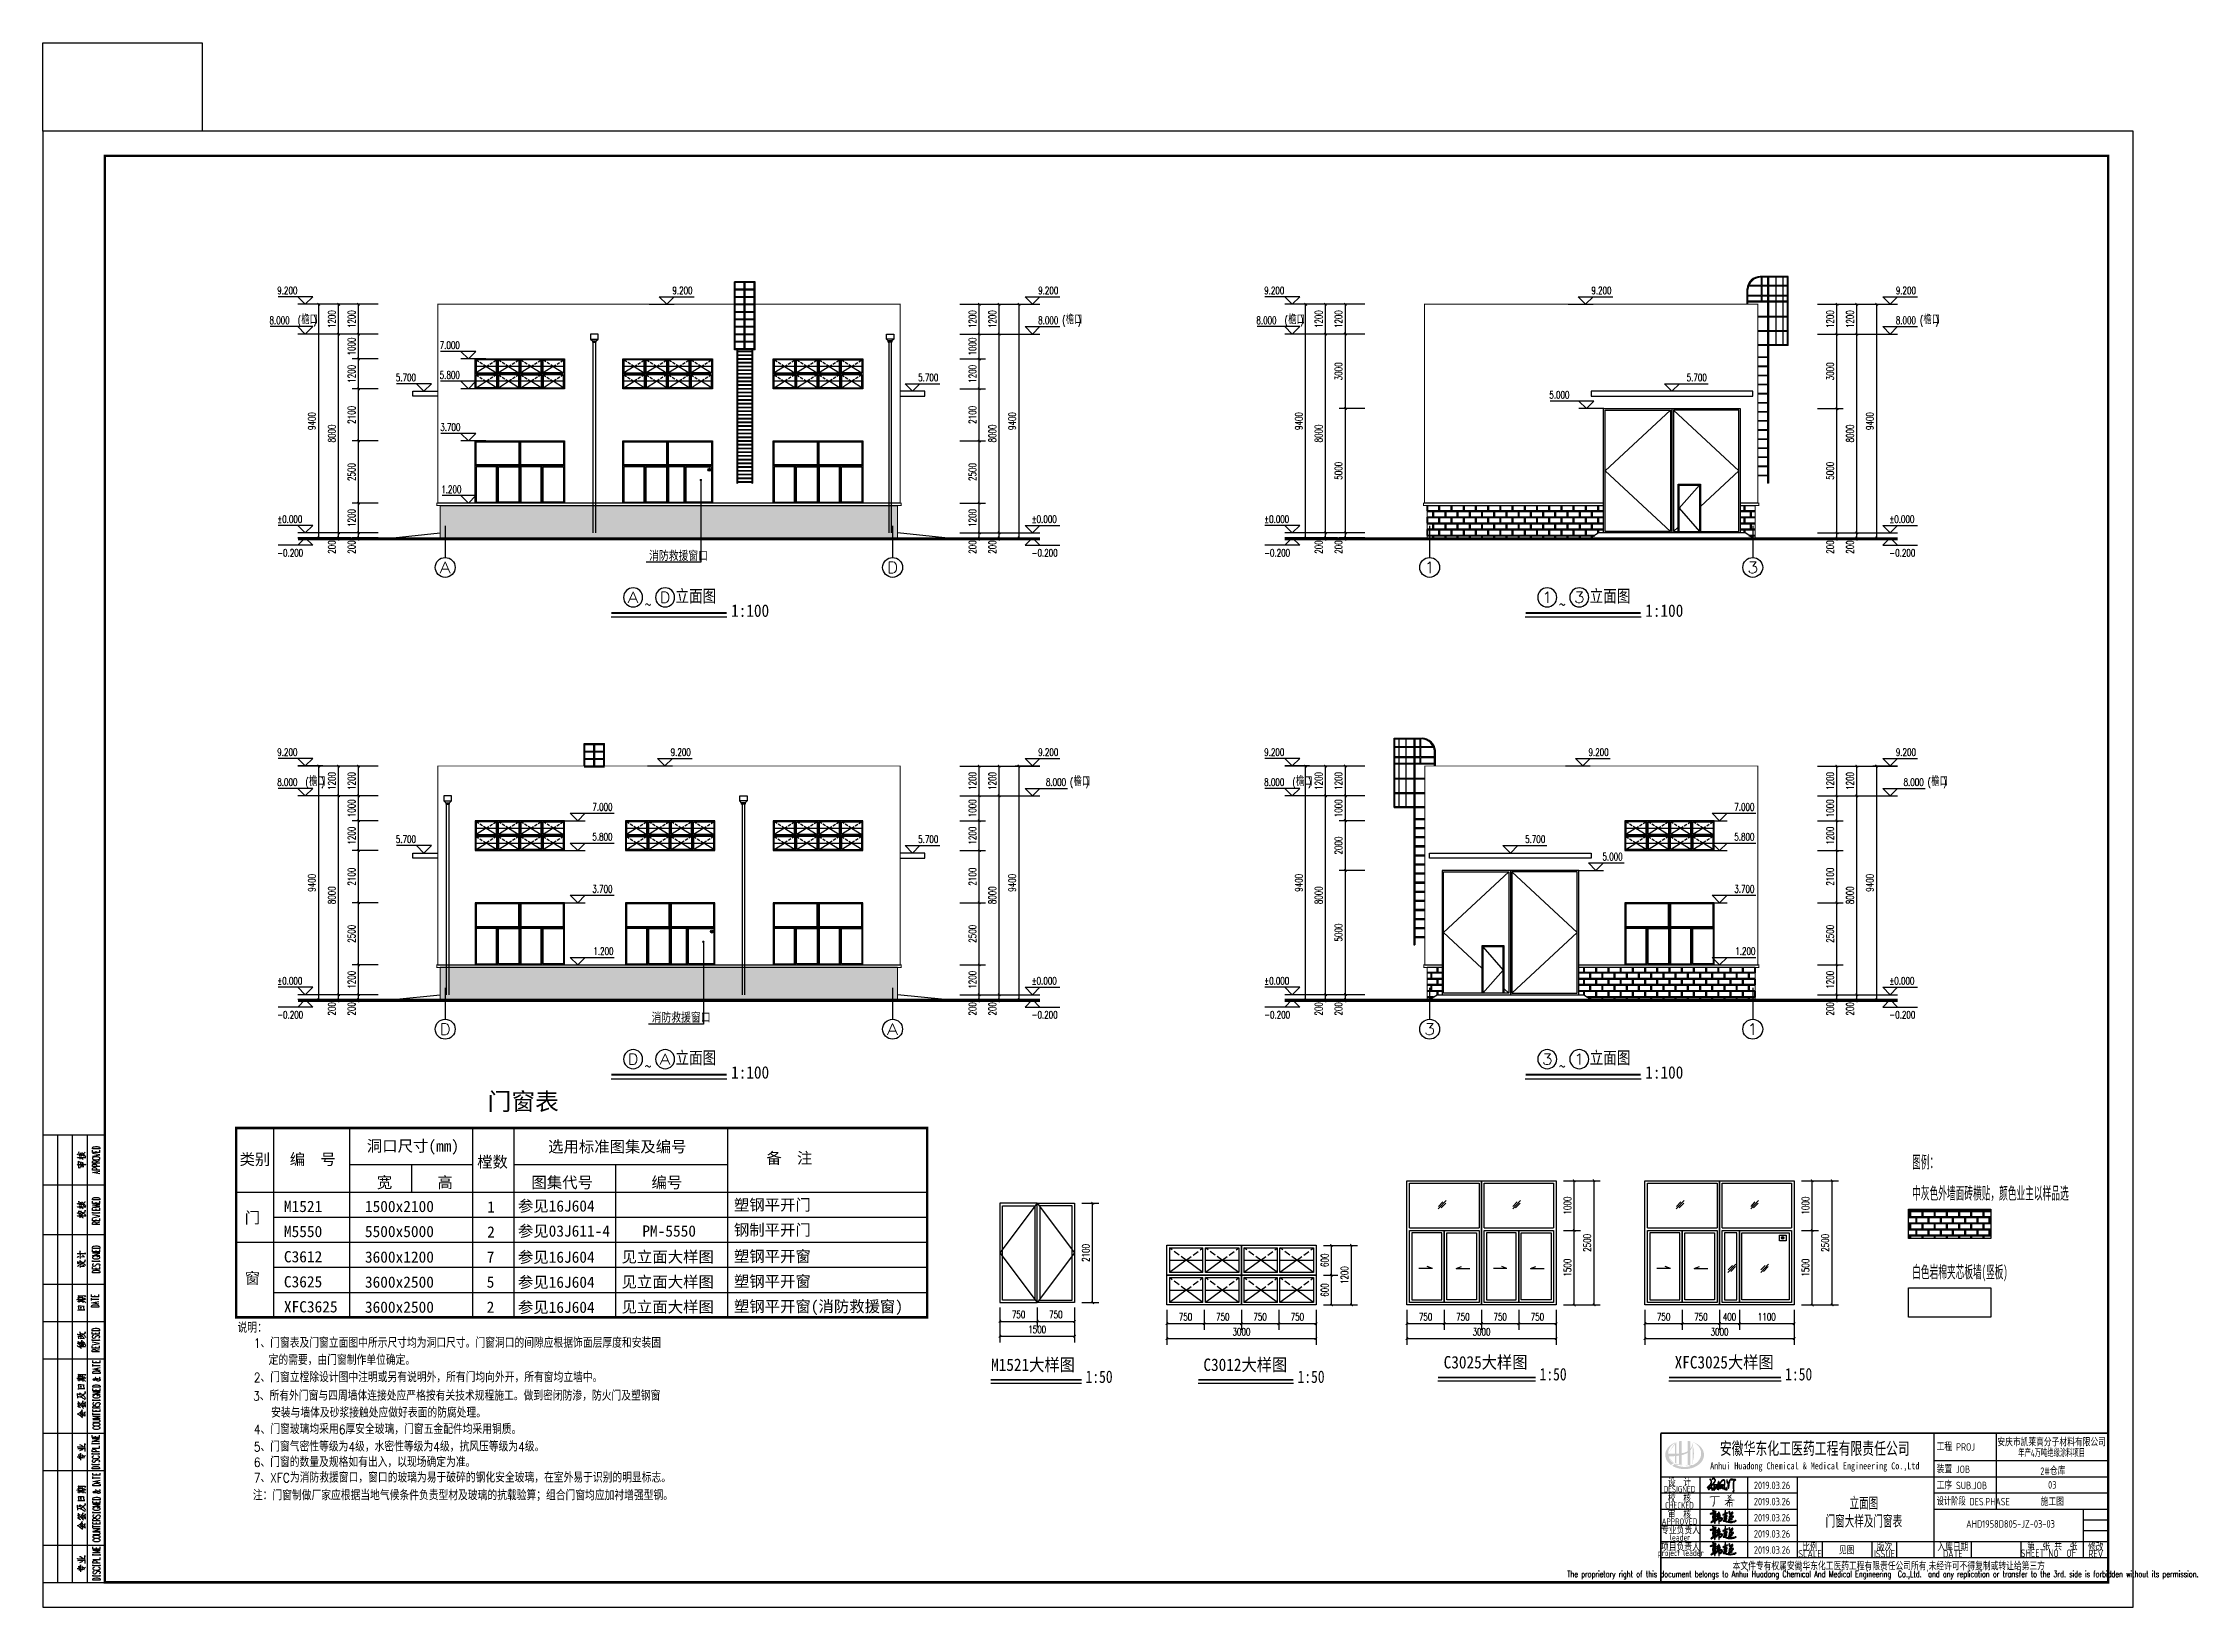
# Model space of a CAD drawing. Extents: x 4554681 to 4680693, y -485691 to -238770.
# Drawn here: x 4588255 to 4674293, y -485691 to -422737 of the extents above; entities that cross this region are included whole.
import ezdxf
from ezdxf.enums import TextEntityAlignment as Align

# ---------------------------------------------------------------- set-up
doc = ezdxf.new("R2010")
doc.units = 0
doc.header["$LTSCALE"] = 1000
doc.header["$MEASUREMENT"] = 0
doc.linetypes.add('DASH', pattern=[0.35, 0.25, -0.1])
doc.layers.get('0').update_dxf_attribs({"linetype": 'CONTINUOUS'})
doc.layers.get('Defpoints').update_dxf_attribs({"linetype": 'CONTINUOUS'})
doc.layers.add('_0', color=7, linetype='CONTINUOUS', lineweight=25)
for name, color, linetype in [('AXIS', 3, 'CONTINUOUS'), ('AXIS_TEXT', 7, 'CONTINUOUS'), ('DIM', 7, 'CONTINUOUS'), ('DIM_ELEV', 3, 'CONTINUOUS'), ('DIM_LEAD', 3, 'CONTINUOUS'), ('E_STRM', 7, 'CONTINUOUS'), ('E_WINDOW', 4, 'CONTINUOUS'), ('HATCH', 8, 'CONTINUOUS'), ('LAYER1', 143, 'CONTINUOUS'), ('PUB_DIM', 3, 'CONTINUOUS'), ('PUB_HATCH', 8, 'CONTINUOUS'), ('PUB_TEXT', 7, 'CONTINUOUS'), ('PUB_TITLE', 4, 'CONTINUOUS'), ('S-COLU_DIM', 3, 'CONTINUOUS'), ('WINDOW', 4, 'CONTINUOUS'), ('图名', 15, 'CONTINUOUS'), ('填充', 251, 'CONTINUOUS')]:
    doc.layers.add(name, color=color, linetype=linetype)
doc.styles.add('-宋体', font='', dxfattribs={"width": 0.8})
doc.styles.add('_HZTXT', font='txt.shx', dxfattribs={"width": 0.8, "bigfont": 'HZTXT.shx'})
doc.styles.add('_TCH_AXIS', font='COMPLEX', dxfattribs={"bigfont": 'GBCBIG'})
doc.styles.add('_TCH_DIM', font='SIMPLEX', dxfattribs={"bigfont": 'GBCBIG'})
doc.styles.add('_TCH_DIM_T3', font='SIMPLEX', dxfattribs={"width": 0.705882, "bigfont": 'GBCBIG'})
doc.styles.add('AHD', font='sceie.shx', dxfattribs={"width": 0.7, "bigfont": 'sceic.shx'})
doc.styles.add('COMPLEX', font='COMPLEX')
doc.styles.add('ECEC_TQ', font='txt_l.shx', dxfattribs={"bigfont": 'hztxt_l.shx'})
doc.styles.add('HZ1', font='txt.shx', dxfattribs={"bigfont": 'hzdx.shx'})
doc.styles.add('sceie', font='sceie.shx', dxfattribs={"bigfont": 'sceic.shx'})
doc.styles.add('STYLE-黑体', font='simhei.ttf')
doc.styles.add('宋体', font='', dxfattribs={"width": 0.7})
doc.styles.get('-宋体').set_extended_font_data('SimSun')
doc.styles.get('宋体').set_extended_font_data('SimSun')
doc.dimstyles.new('_TCH_ARCH&&100', dxfattribs={"dimtxt": 297.5, "dimasz": 100, "dimexe": 250, "dimexo": 300, "dimgap": 126.25, "dimtad": 1, "dimdec": 0, "dimzin": 0, "dimdsep": 46, "dimtxsty": '_TCH_DIM_T3', "dimblk": 'ARCHTICK', "dimcen": 0.09, "dimclrt": 7, "dimazin": 2, "dimtfac": 1, "dimtdec": 0, "dimtix": 1, "dimtmove": 2, "dimatfit": 3, "dimfxl": 0, "dimtolj": 1, "dimtzin": 0, "dimarcsym": 0})

msp = doc.modelspace()

# ---------------------------------------------------------------- texts
at = {"color": 4, "style": 'HZ1', "width": 0.85}
for s, p in [('说明：', (4596093, -474638.1)), ('1、门窗表及门窗立面图中所示尺寸均为洞口尺寸。门窗洞口的间隙应根据饰面层厚度和安装固', (4596742.6, -475247.8, -11948.3)), ('定的需要，由门窗制作单位确定。', (4597340.8, -475937.4, -11948.3)), ('2、门窗立樘除设计图中注明或另有说明外，所有门均向外开，所有窗均立墙中。', (4596742.6, -476630.9, -11948.3)), ('3、所有外门窗与四周墙体连接处应严格按有关技术规程施工。做到密闭防渗，防火门及塑钢窗', (4596715.2, -477373.3)), ('4、门窗玻璃均采用6厚安全玻璃，门窗五金配件均采用铜质。', (4596748.7, -478720.5, -23896.7)), ('安装与墙体及砂浆接触处应做好表面的防腐处理。', (4597439.5, -478057.5)), ('5、门窗气密性等级为4级，水密性等级为4级，抗风压等级为4级。', (4596742.6, -479421, -11948.3)), ('6、门窗的数量及规格如有出入，以现场确定为准。', (4596742.6, -480044.5, -11948.3)), ('7、XFC为消防救援窗口，窗口的玻璃为易于破碎的钢化安全玻璃，在室外易于识别的明显标志。', (4596742.6, -480668, -11948.3)), ('注：门窗制做厂家应根据当地气候条件负责型材及玻璃的抗载验算；组合门窗均应加衬增强型钢。', (4596707.6, -481381, -23896.7))]:
    msp.add_text(s, height=370, dxfattribs=at).set_placement(p)
for s, height, style, width, p in [('安徽华东化工医药工程有限责任公司', 500, '宋体', 0.7, (4659549.7, -479290.7)), ('安庆市凯莱高分子材料有限公司', 300, 'sceie', 0.8, (4669078.6, -479020.6)), ('Anhui Huadong Chemical & Medical Engineering Co.,Ltd', 280, '宋体', 0.85, (4659549.7, -480040.7)), ('年产4万吨绝缘涂料项目', 300, 'sceie', 0.65, (4669078.6, -479455.6)), ('2#仓库', 300, 'sceie', 0.8, (4669126.3, -480176.7)), ('DESIGNED', 250, 'AHD', 0.8, (4654104.8, -480940.7)), ('DESIGNED', 250, 'AHD', 0.8, (4654104.8, -480940.7)), ('设  计', 300, 'AHD', 0.8, (4654104.8, -480640.7)), ('设  计', 300, 'AHD', 0.8, (4654104.8, -480640.7)), ('2019.03.26', 300, 'AHD', 0.8, (4657829.6, -480787.4)), ('03', 300, 'sceie', 0.8, (4669104.8, -480765.7)), ('CHECKED', 250, 'AHD', 0.8, (4654104.8, -481590.7)), ('CHECKED', 250, 'AHD', 0.8, (4654104.8, -481590.7)), ('校  核', 300, 'AHD', 0.8, (4654104.8, -481290.7)), ('校  核', 300, 'AHD', 0.8, (4654104.8, -481290.7)), ('审  核', 300, 'AHD', 0.8, (4654104.8, -481940.7)), ('审  核', 300, 'AHD', 0.8, (4654104.8, -481940.7)), ('2019.03.26', 300, 'AHD', 0.8, (4657829.6, -481437.4)), ('立面图', 500, 'AHD', 0.7, (4661523.7, -481483.1)), ('施工图', 300, 'sceie', 0.8, (4669104.8, -481415.7)), ('APPROVED', 250, 'AHD', 0.8, (4654104.8, -482240.7)), ('APPROVED', 250, 'AHD', 0.8, (4654104.8, -482240.7)), ('专业负责人', 300, 'AHD', 0.8, (4654147.8, -482560.7)), ('2019.03.26', 300, 'AHD', 0.8, (4657829.6, -482087.4)), ('2019.03.26', 300, 'AHD', 0.8, (4657829.6, -482737.4)), ('门窗大样及门窗表', 500, 'AHD', 0.7, (4661523.7, -482209.4)), ('project leader', 250, 'AHD', 0.8, (4654154.8, -483540.7)), ('项目负责人', 300, 'AHD', 0.8, (4654144.8, -483240.7)), ('leader', 250, 'AHD', 0.8, (4654134.8, -482880.7)), ('2019.03.26', 300, 'AHD', 0.8, (4657829.6, -483387.4)), ('SCALE', 300, 'sceie', 0.8, (4659354.8, -483540.7)), ('比例', 300, 'sceie', 0.8, (4659354.8, -483240.7)), ('见图', 300, 'sceie', 0.8, (4660830.8, -483377.7)), ('ISSUE', 300, 'sceie', 0.8, (4662354.8, -483540.7)), ('版次', 300, 'sceie', 0.8, (4662354.8, -483240.7)), ('入库日期', 300, 'sceie', 0.8, (4665104.8, -483240.7)), ('DATE', 300, 'sceie', 0.8, (4665104.8, -483540.7)), ('SHEET NO  OF  ', 300, 'sceie', 0.8, (4669104.8, -483515.7)), ('第  张 共  张', 300, 'sceie', 0.8, (4669104.8, -483215.7)), ('REV', 300, 'sceie', 0.8, (4670854.8, -483540.7)), ('修改', 300, 'sceie', 0.8, (4670854.8, -483240.7)), ('The proprietary right of this document belongs to Anhui Huadong Chemical And Medical Engineering  Co.,Ltd.  and any replication or transfer to the 3rd. side is forbidden without its permission. ', 250, 'ECEC_TQ', 0.72, (4662354.8, -484390.7)), ('本文件专有权属安徽华东化工医药工程有限责任公司所有,未经许可不得复制或转让给第三方', 300, 'sceie', 0.8, (4662526, -484039.7))]:
    msp.add_text(s, height=height, dxfattribs=dict(style=style, width=width)).set_placement(p, align=Align.MIDDLE)
at = {"style": 'sceie'}
for s, width, p in [('工程 PROJ', 0.8, (4664451.7, -479390.7)), ('装置 JOB', 0.8, (4664451.7, -480290.7)), ('工序 SUB.JOB', 0.8, (4664451.7, -480940.7)), ('设计阶段 DES.PHASE', 0.75, (4664451.7, -481590.7))]:
    msp.add_text(s, height=300, dxfattribs=dict(at, width=width)).set_placement(p)
at = {"style": 'sceie', "width": 0.8}
msp.add_attdef('AHD1958D805-JZ-03-03', text='200320-02-040', height=300, dxfattribs=at).set_placement((4667425.6, -482337), align=Align.MIDDLE)
at = {"layer": 'AXIS_TEXT', "color": 0, "style": '_TCH_AXIS'}
for s, width, p, p2 in [('A', 1.166667, (4604219.7, -444075.3), (4604672.3, -444075.3)), ('D', 1.235294, (4622220.4, -444075.3), (4622672.9, -444075.3)), ('1', 2.333333, (4643826.9, -444075.3), (4644279.4, -444075.3)), ('3', 1.5, (4656826.9, -444075.3), (4657279.4, -444075.3)), ('D', 1.235294, (4604219.1, -462657.3), (4604671.7, -462657.3)), ('A', 1.166667, (4622219.7, -462657.3), (4622672.3, -462657.3)), ('3', 1.5, (4643826.9, -462657.3), (4644279.4, -462657.3)), ('1', 2.333333, (4656826.9, -462657.3), (4657279.4, -462657.3))]:
    msp.add_text(s, height=452.5, dxfattribs=dict(at, width=width)).set_placement(p, p2, align=Align.FIT)
at = {"layer": 'PUB_DIM', "style": '_HZTXT', "width": 0.8}
for p in [(4612651.5, -443581.9, 3517.8), (4612751.5, -462163.9, 3517.8)]:
    msp.add_text('消防救援窗口', height=365.69, dxfattribs=at).set_placement(p)
at = {"layer": 'PUB_TEXT', "style": '_TCH_DIM', "width": 0.705882}
for s, p in [('9.200', (4597689.1, -432853)), ('9.200', (4613587.6, -432853)), ('9.200', (4628303, -432853)), ('9.200', (4637396.2, -432853)), ('9.200', (4650559.2, -432853)), ('9.200', (4662809.5, -432853)), ('8.000', (4597377.1, -434055.4)), ('(', (4598515.1, -434055.4)), (')', (4599146.6, -434055.4)), ('8.000', (4628303, -434055.4)), ('(', (4629273, -434055.4)), (')', (4629904.5, -434055.4)), ('8.000', (4637084.3, -434055.4)), ('(', (4638222.3, -434055.4)), (')', (4638853.7, -434055.4)), ('8.000', (4662809.5, -434055.4)), ('(', (4663779.5, -434055.4)), (')', (4664411, -434055.4)), ('7.000', (4604225.5, -435055.4)), ('5.700', (4602461, -436355.4)), ('5.800', (4604226, -436255.4)), ('5.700', (4623474.9, -436355.4)), ('5.700', (4654394.8, -436355.4)), ('5.000', (4648868.8, -437055.4)), ('3.700', (4604246.7, -438355.4)), ('1.200', (4604287.4, -440855.4)), ('%%P0.000', (4597689.1, -442055.4)), ('%%P0.000', (4628043, -442055.4)), ('%%P0.000', (4637396.2, -442055.4)), ('%%P0.000', (4662549.5, -442055.4)), ('-0.200', (4597689.1, -443415.4)), ('-0.200', (4628043, -443415.4)), ('-0.200', (4637396.2, -443415.4)), ('-0.200', (4662549.5, -443415.4)), ('9.200', (4597689.1, -451434.9)), ('9.200', (4613517.1, -451434.9)), ('9.200', (4628303, -451434.9)), ('9.200', (4637396.8, -451434.9)), ('9.200', (4650445.4, -451434.9)), ('9.200', (4662810.1, -451434.9)), ('8.000', (4597689.1, -452637.4)), ('(', (4598827.1, -452637.4)), (')', (4599458.6, -452637.4)), ('8.000', (4628614.9, -452637.4)), ('(', (4629584.9, -452637.4)), (')', (4630216.4, -452637.4)), ('8.000', (4637396.8, -452637.4)), ('(', (4638534.8, -452637.4)), (')', (4639166.3, -452637.4)), ('8.000', (4663122, -452637.4)), ('(', (4664092, -452637.4)), (')', (4664723.5, -452637.4)), ('7.000', (4610367.7, -453637.4)), ('7.000', (4656310.5, -453637.4)), ('5.700', (4602461, -454937.4)), ('5.800', (4610367.7, -454837.4)), ('5.700', (4623474.9, -454937.4)), ('5.700', (4647895.4, -454937.4)), ('5.800', (4656310.5, -454837.4)), ('5.000', (4651008.6, -455637.4)), ('3.700', (4610367.7, -456937.4)), ('3.700', (4656310.5, -456937.4)), ('1.200', (4610407.7, -459437.4)), ('1.200', (4656350.5, -459437.4)), ('%%P0.000', (4597689.1, -460637.4)), ('%%P0.000', (4628043, -460637.4)), ('%%P0.000', (4637396.8, -460637.4)), ('%%P0.000', (4662550.1, -460637.4)), ('-0.200', (4597689.1, -461997.4)), ('-0.200', (4628043, -461997.4)), ('-0.200', (4637396.8, -461997.4)), ('-0.200', (4662550.1, -461997.4))]:
    msp.add_text(s, height=297.5, dxfattribs=at).set_placement(p)
at = {"layer": 'PUB_TEXT', "style": '_TCH_DIM'}
for p in [(4598655.1, -434055.4), (4629413, -434055.4), (4638362.3, -434055.4), (4663919.5, -434055.4), (4598967.1, -452637.4), (4629724.9, -452637.4), (4638674.8, -452637.4), (4664232, -452637.4)]:
    msp.add_text('檐口', height=337.59, dxfattribs=at).set_placement(p)
at = {"layer": 'PUB_TEXT', "linetype": 'Continuous', "style": '-宋体'}
for s, height, p in [('门窗表', 700, (4606152.8, -465688.8)), ('洞口尺寸(mm)', 453.6, (4601294, -467355.9)), ('选用标准图集及编号', 453.6, (4608586.5, -467384.8)), ('类别', 453.6, (4596172.2, -467891.2)), ('编  号', 453.6, (4598192.4, -467891.2)), ('樘数', 453.6, (4605731.1, -467998.4)), ('备  注', 453.6, (4617364.5, -467843.2)), ('宽', 453.6, (4601695.7, -468820.1)), ('高', 453.6, (4604132.4, -468820.1)), ('图集代号', 453.6, (4607914.6, -468823.8)), ('编号', 453.6, (4612745.6, -468823.8)), ('门', 453.6, (4596380.5, -470240.4)), ('1', 453.6, (4606135.5, -469809)), ('2', 453.6, (4606135.5, -470817)), ('7', 453.6, (4606115.7, -471825)), ('窗', 453.6, (4596380.5, -472676.2)), ('5', 453.6, (4606115.7, -472833)), ('2', 453.6, (4606115.7, -473841))]:
    msp.add_text(s, height=height, dxfattribs=at).set_placement(p)
at = {"layer": 'PUB_TEXT', "color": 7, "linetype": 'Continuous', "style": 'STYLE-黑体', "width": 0.5}
for s, height, p in [('图例：', 499.79, (4663468.2, -468024.3)), ('中灰色外墙面砖横贴，颜色业主以样品选', 499.794, (4663468.2, -469277)), ('白色岩棉夹芯板墙(竖板)', 499.794, (4663468.2, -472445.3))]:
    msp.add_text(s, height=height, dxfattribs=at).set_placement(p)
at = {"layer": 'PUB_TEXT', "color": 4, "linetype": 'Continuous', "style": '-宋体'}
for s, p in [('M1521', (4597956.2, -469788.7)), ('1500x2100', (4601215.6, -469788.7)), ('M5550', (4597956.2, -470796.7)), ('5500x5000', (4601215.6, -470796.7)), ('C3612', (4597956.2, -471811.6)), ('3600x1200', (4601215.6, -471825.4)), ('C3625', (4597956.2, -472819.6)), ('3600x2500', (4601215.6, -472833.4)), ('XFC3625', (4597956.2, -473827.6)), ('3600x2500', (4601215.6, -473841.4))]:
    msp.add_text(s, height=453.6, dxfattribs=at).set_placement(p)
at = {"layer": 'PUB_TEXT', "color": 6, "linetype": 'Continuous', "style": '-宋体'}
for s, p in [('参见16J604', (4607370.9, -469770.7)), ('塑钢平开门', (4616061.5, -469725.7)), ('参见03J611-4', (4607370.9, -470778.7)), ('PM-5550', (4612376.2, -470778.7)), ('钢制平开门', (4616061.5, -470733.7)), ('参见16J604', (4607370.9, -471829.7)), ('见立面大样图', (4611541.2, -471815.6)), ('塑钢平开窗', (4616061.5, -471795.4)), ('参见16J604', (4607370.9, -472837.7)), ('见立面大样图', (4611541.2, -472823.6)), ('塑钢平开窗', (4616061.5, -472803.4)), ('参见16J604', (4607370.9, -473845.7)), ('见立面大样图', (4611541.2, -473831.6)), ('塑钢平开窗(消防救援窗)', (4616061.5, -473811.4))]:
    msp.add_text(s, height=453.6, dxfattribs=at).set_placement(p)
at = {"layer": '图名', "style": '宋体'}
for s, width, p in [('立面图', 0.8, (4613711.9, -445247.8)), ('立面图', 0.8, (4650491.4, -445247.8)), ('~', 0.8, (4612473.8, -445595.2)), ('1:100', 0.9, (4615949.1, -445837.5)), ('~', 0.8, (4649253.4, -445595.2)), ('1:100', 0.9, (4652728.6, -445837.5)), ('立面图', 0.8, (4613711.9, -463829.8)), ('立面图', 0.8, (4650492, -463829.8)), ('~', 0.8, (4612473.8, -464177.1)), ('1:100', 0.9, (4615949.1, -464419.5)), ('~', 0.8, (4649254, -464177.1)), ('1:100', 0.9, (4652729.3, -464419.5)), ('M1521大样图', 0.9, (4626409.3, -476183.2)), ('C3012大样图', 0.9, (4634951.9, -476183.2)), ('C3025大样图', 0.9, (4644617.9, -476082.2)), ('XFC3025大样图', 0.9, (4653911.1, -476082.2)), ('1:50', 0.8, (4630210.6, -476664.1)), ('1:50', 0.8, (4638738.9, -476664.1)), ('1:50', 0.8, (4648477.5, -476563.1)), ('1:50', 0.8, (4658357.7, -476563.1))]:
    msp.add_text(s, height=500, dxfattribs=dict(at, width=width)).set_placement(p)

# ---------------------------------------------------------------- blocks, each defined once
blk = doc.blocks.new('_ArchTick')
at = {"color": 0, "linetype": 'ByBlock', "const_width": 0.4}
blk.add_lwpolyline([(-0.5, -0.5), (0.5, 0.5)], dxfattribs=at)
blk = doc.blocks.new('*D27')
at = {"layer": 'Defpoints', "color": 0}
for p in [(4656518, -473428), (4658718, -473428), (4658718, -474280)]:
    blk.add_point(p, dxfattribs=at)
at = {"layer": 'PUB_DIM', "color": 0, "lineweight": -2}
for p, q in [((4656518, -473728), (4656518, -474530)), ((4658718, -473728), (4658718, -474530)), ((4656518, -474280), (4658718, -474280))]:
    blk.add_line(p, q, dxfattribs=at)
at = {"layer": 'PUB_DIM', "color": 0, "lineweight": -2, "xscale": 100, "yscale": 100, "zscale": 100, "rotation": 180}
blk.add_blockref('_ArchTick', (4656518, -474280), dxfattribs=at)
at = {"layer": 'PUB_DIM', "color": 0, "lineweight": -2, "xscale": 100, "yscale": 100, "zscale": 100}
blk.add_blockref('_ArchTick', (4658718, -474280), dxfattribs=at)
at = {"layer": 'PUB_DIM', "color": 7, "insert": (4657618, -474005), "char_height": 297.5, "attachment_point": 5, "style": '_TCH_DIM_T3'}
blk.add_mtext('\\A1;1100', dxfattribs=at)
blk = doc.blocks.new('*D28')
at = {"layer": 'Defpoints', "color": 0}
for p in [(4655718, -473428), (4656518, -473428), (4656518, -474280)]:
    blk.add_point(p, dxfattribs=at)
at = {"layer": 'PUB_DIM', "color": 0, "lineweight": -2}
for p, q in [((4655718, -473728), (4655718, -474530)), ((4656518, -473728), (4656518, -474530)), ((4655718, -474280), (4656518, -474280))]:
    blk.add_line(p, q, dxfattribs=at)
at = {"layer": 'PUB_DIM', "color": 0, "lineweight": -2, "xscale": 100, "yscale": 100, "zscale": 100, "rotation": 180}
blk.add_blockref('_ArchTick', (4655718, -474280), dxfattribs=at)
at = {"layer": 'PUB_DIM', "color": 0, "lineweight": -2, "xscale": 100, "yscale": 100, "zscale": 100}
blk.add_blockref('_ArchTick', (4656518, -474280), dxfattribs=at)
at = {"layer": 'PUB_DIM', "color": 7, "insert": (4656118, -474005), "char_height": 297.5, "attachment_point": 5, "style": '_TCH_DIM_T3'}
blk.add_mtext('\\A1;400', dxfattribs=at)
blk = doc.blocks.new('*D29')
at = {"layer": 'Defpoints', "color": 0}
for p in [(4654218, -473428), (4655718, -473428), (4655718, -474280)]:
    blk.add_point(p, dxfattribs=at)
at = {"layer": 'PUB_DIM', "color": 0, "lineweight": -2}
for p, q in [((4654218, -473728), (4654218, -474530)), ((4655718, -473728), (4655718, -474530)), ((4654218, -474280), (4655718, -474280))]:
    blk.add_line(p, q, dxfattribs=at)
at = {"layer": 'PUB_DIM', "color": 0, "lineweight": -2, "xscale": 100, "yscale": 100, "zscale": 100, "rotation": 180}
blk.add_blockref('_ArchTick', (4654218, -474280), dxfattribs=at)
at = {"layer": 'PUB_DIM', "color": 0, "lineweight": -2, "xscale": 100, "yscale": 100, "zscale": 100}
blk.add_blockref('_ArchTick', (4655718, -474280), dxfattribs=at)
at = {"layer": 'PUB_DIM', "color": 7, "insert": (4654968, -474005), "char_height": 297.5, "attachment_point": 5, "style": '_TCH_DIM_T3'}
blk.add_mtext('\\A1;750', dxfattribs=at)
blk = doc.blocks.new('*D30')
at = {"layer": 'Defpoints', "color": 0}
for p in [(4652718, -473428), (4654218, -473428), (4654218, -474280)]:
    blk.add_point(p, dxfattribs=at)
at = {"layer": 'PUB_DIM', "color": 0, "lineweight": -2}
for p, q in [((4652718, -473728), (4652718, -474530)), ((4654218, -473728), (4654218, -474530)), ((4652718, -474280), (4654218, -474280))]:
    blk.add_line(p, q, dxfattribs=at)
at = {"layer": 'PUB_DIM', "color": 0, "lineweight": -2, "xscale": 100, "yscale": 100, "zscale": 100, "rotation": 180}
blk.add_blockref('_ArchTick', (4652718, -474280), dxfattribs=at)
at = {"layer": 'PUB_DIM', "color": 0, "lineweight": -2, "xscale": 100, "yscale": 100, "zscale": 100}
blk.add_blockref('_ArchTick', (4654218, -474280), dxfattribs=at)
at = {"layer": 'PUB_DIM', "color": 7, "insert": (4653468, -474005), "char_height": 297.5, "attachment_point": 5, "style": '_TCH_DIM_T3'}
blk.add_mtext('\\A1;750', dxfattribs=at)
blk = doc.blocks.new('*D31')
at = {"layer": 'Defpoints', "color": 0}
for p in [(4659018, -468528), (4660247, -468528), (4659018, -473528)]:
    blk.add_point(p, dxfattribs=at)
at = {"layer": 'PUB_DIM', "color": 0, "lineweight": -2}
for p, q in [((4659318, -468528), (4660497, -468528)), ((4660247, -473528), (4660247, -468528)), ((4659318, -473528), (4660497, -473528))]:
    blk.add_line(p, q, dxfattribs=at)
at = {"layer": 'PUB_DIM', "color": 0, "lineweight": -2, "xscale": 100, "yscale": 100, "zscale": 100}
for p, rotation in [((4660247, -468528), 90), ((4660247, -473528), 270)]:
    blk.add_blockref('_ArchTick', p, dxfattribs=dict(at, rotation=rotation))
at = {"layer": 'PUB_DIM', "color": 7, "insert": (4659972, -471028), "char_height": 297.5, "attachment_point": 5, "rotation": 90, "style": '_TCH_DIM_T3'}
blk.add_mtext('\\A1;2500', dxfattribs=at)
blk = doc.blocks.new('*D32')
at = {"layer": 'Defpoints', "color": 0}
for p in [(4658718, -468528), (4659447, -468528), (4658718, -470527)]:
    blk.add_point(p, dxfattribs=at)
at = {"layer": 'PUB_DIM', "color": 0, "lineweight": -2}
for p, q in [((4659018, -468528), (4659697, -468528)), ((4659447, -470527), (4659447, -468528)), ((4659018, -470527), (4659697, -470527))]:
    blk.add_line(p, q, dxfattribs=at)
at = {"layer": 'PUB_DIM', "color": 0, "lineweight": -2, "xscale": 100, "yscale": 100, "zscale": 100}
for p, rotation in [((4659447, -468528), 90), ((4659447, -470527), 270)]:
    blk.add_blockref('_ArchTick', p, dxfattribs=dict(at, rotation=rotation))
at = {"layer": 'PUB_DIM', "color": 7, "insert": (4659172, -469527), "char_height": 297.5, "attachment_point": 5, "rotation": 90, "style": '_TCH_DIM_T3'}
blk.add_mtext('\\A1;1000', dxfattribs=at)
blk = doc.blocks.new('*D33')
at = {"layer": 'Defpoints', "color": 0}
for p in [(4658718, -470527), (4659447, -470527), (4658718, -473528)]:
    blk.add_point(p, dxfattribs=at)
at = {"layer": 'PUB_DIM', "color": 0, "lineweight": -2}
for p, q in [((4659018, -470527), (4659697, -470527)), ((4659447, -473528), (4659447, -470527)), ((4659018, -473528), (4659697, -473528))]:
    blk.add_line(p, q, dxfattribs=at)
at = {"layer": 'PUB_DIM', "color": 0, "lineweight": -2, "xscale": 100, "yscale": 100, "zscale": 100}
for p, rotation in [((4659447, -470527), 90), ((4659447, -473528), 270)]:
    blk.add_blockref('_ArchTick', p, dxfattribs=dict(at, rotation=rotation))
at = {"layer": 'PUB_DIM', "color": 7, "insert": (4659172, -472027), "char_height": 297.5, "attachment_point": 5, "rotation": 90, "style": '_TCH_DIM_T3'}
blk.add_mtext('\\A1;1500', dxfattribs=at)
blk = doc.blocks.new('*D34')
at = {"layer": 'Defpoints', "color": 0}
for p in [(4652718, -473678), (4658718, -473678), (4658718, -474880)]:
    blk.add_point(p, dxfattribs=at)
at = {"layer": 'PUB_DIM', "color": 0, "lineweight": -2}
for p, q in [((4652718, -473978), (4652718, -475130)), ((4658718, -473978), (4658718, -475130)), ((4652718, -474880), (4658718, -474880))]:
    blk.add_line(p, q, dxfattribs=at)
at = {"layer": 'PUB_DIM', "color": 0, "lineweight": -2, "xscale": 100, "yscale": 100, "zscale": 100, "rotation": 180}
blk.add_blockref('_ArchTick', (4652718, -474880), dxfattribs=at)
at = {"layer": 'PUB_DIM', "color": 0, "lineweight": -2, "xscale": 100, "yscale": 100, "zscale": 100}
blk.add_blockref('_ArchTick', (4658718, -474880), dxfattribs=at)
at = {"layer": 'PUB_DIM', "color": 7, "insert": (4655718, -474605), "char_height": 297.5, "attachment_point": 5, "style": '_TCH_DIM_T3'}
blk.add_mtext('\\A1;3000', dxfattribs=at)
blk = doc.blocks.new('*D35')
at = {"layer": 'Defpoints', "color": 0}
for p in [(4639782, -471128), (4640906, -471128), (4639782, -473528)]:
    blk.add_point(p, dxfattribs=at)
at = {"layer": 'PUB_DIM', "color": 0, "lineweight": -2}
for p, q in [((4640082, -471128), (4641156, -471128)), ((4640906, -473528), (4640906, -471128)), ((4640082, -473528), (4641156, -473528))]:
    blk.add_line(p, q, dxfattribs=at)
at = {"layer": 'PUB_DIM', "color": 0, "lineweight": -2, "xscale": 100, "yscale": 100, "zscale": 100}
for p, rotation in [((4640906, -471128), 90), ((4640906, -473528), 270)]:
    blk.add_blockref('_ArchTick', p, dxfattribs=dict(at, rotation=rotation))
at = {"layer": 'PUB_DIM', "color": 7, "insert": (4640631, -472328), "char_height": 297.5, "attachment_point": 5, "rotation": 90, "style": '_TCH_DIM_T3'}
blk.add_mtext('\\A1;1200', dxfattribs=at)
blk = doc.blocks.new('*D36')
at = {"layer": 'Defpoints', "color": 0}
for p in [(4639482, -471128), (4640106, -471128), (4639482, -472328)]:
    blk.add_point(p, dxfattribs=at)
at = {"layer": 'PUB_DIM', "color": 0, "lineweight": -2}
for p, q in [((4639782, -471128), (4640356, -471128)), ((4640106, -472328), (4640106, -471128)), ((4639782, -472328), (4640356, -472328))]:
    blk.add_line(p, q, dxfattribs=at)
at = {"layer": 'PUB_DIM', "color": 0, "lineweight": -2, "xscale": 100, "yscale": 100, "zscale": 100}
for p, rotation in [((4640106, -471128), 90), ((4640106, -472328), 270)]:
    blk.add_blockref('_ArchTick', p, dxfattribs=dict(at, rotation=rotation))
at = {"layer": 'PUB_DIM', "color": 7, "insert": (4639831, -471728), "char_height": 297.5, "attachment_point": 5, "rotation": 90, "style": '_TCH_DIM_T3'}
blk.add_mtext('\\A1;600', dxfattribs=at)
blk = doc.blocks.new('*D37')
at = {"layer": 'Defpoints', "color": 0}
for p in [(4639482, -472328), (4640106, -472328), (4639482, -473528)]:
    blk.add_point(p, dxfattribs=at)
at = {"layer": 'PUB_DIM', "color": 0, "lineweight": -2}
for p, q in [((4639782, -472328), (4640356, -472328)), ((4640106, -473528), (4640106, -472328)), ((4639782, -473528), (4640356, -473528))]:
    blk.add_line(p, q, dxfattribs=at)
at = {"layer": 'PUB_DIM', "color": 0, "lineweight": -2, "xscale": 100, "yscale": 100, "zscale": 100}
for p, rotation in [((4640106, -472328), 90), ((4640106, -473528), 270)]:
    blk.add_blockref('_ArchTick', p, dxfattribs=dict(at, rotation=rotation))
at = {"layer": 'PUB_DIM', "color": 7, "insert": (4639831, -472928), "char_height": 297.5, "attachment_point": 5, "rotation": 90, "style": '_TCH_DIM_T3'}
blk.add_mtext('\\A1;600', dxfattribs=at)
blk = doc.blocks.new('*D38')
at = {"layer": 'Defpoints', "color": 0}
for p in [(4637982, -473428), (4639482, -473428), (4639482, -474280)]:
    blk.add_point(p, dxfattribs=at)
at = {"layer": 'PUB_DIM', "color": 0, "lineweight": -2}
for p, q in [((4637982, -473728), (4637982, -474530)), ((4639482, -473728), (4639482, -474530)), ((4637982, -474280), (4639482, -474280))]:
    blk.add_line(p, q, dxfattribs=at)
at = {"layer": 'PUB_DIM', "color": 0, "lineweight": -2, "xscale": 100, "yscale": 100, "zscale": 100, "rotation": 180}
blk.add_blockref('_ArchTick', (4637982, -474280), dxfattribs=at)
at = {"layer": 'PUB_DIM', "color": 0, "lineweight": -2, "xscale": 100, "yscale": 100, "zscale": 100}
blk.add_blockref('_ArchTick', (4639482, -474280), dxfattribs=at)
at = {"layer": 'PUB_DIM', "color": 7, "insert": (4638732, -474005), "char_height": 297.5, "attachment_point": 5, "style": '_TCH_DIM_T3'}
blk.add_mtext('\\A1;750', dxfattribs=at)
blk = doc.blocks.new('*D39')
at = {"layer": 'Defpoints', "color": 0}
for p in [(4636482, -473428), (4637982, -473428), (4637982, -474280)]:
    blk.add_point(p, dxfattribs=at)
at = {"layer": 'PUB_DIM', "color": 0, "lineweight": -2}
for p, q in [((4636482, -473728), (4636482, -474530)), ((4637982, -473728), (4637982, -474530)), ((4636482, -474280), (4637982, -474280))]:
    blk.add_line(p, q, dxfattribs=at)
at = {"layer": 'PUB_DIM', "color": 0, "lineweight": -2, "xscale": 100, "yscale": 100, "zscale": 100, "rotation": 180}
blk.add_blockref('_ArchTick', (4636482, -474280), dxfattribs=at)
at = {"layer": 'PUB_DIM', "color": 0, "lineweight": -2, "xscale": 100, "yscale": 100, "zscale": 100}
blk.add_blockref('_ArchTick', (4637982, -474280), dxfattribs=at)
at = {"layer": 'PUB_DIM', "color": 7, "insert": (4637232, -474005), "char_height": 297.5, "attachment_point": 5, "style": '_TCH_DIM_T3'}
blk.add_mtext('\\A1;750', dxfattribs=at)
blk = doc.blocks.new('*D40')
at = {"layer": 'Defpoints', "color": 0}
for p in [(4634982, -473428), (4636482, -473428), (4636482, -474280)]:
    blk.add_point(p, dxfattribs=at)
at = {"layer": 'PUB_DIM', "color": 0, "lineweight": -2}
for p, q in [((4634982, -473728), (4634982, -474530)), ((4636482, -473728), (4636482, -474530)), ((4634982, -474280), (4636482, -474280))]:
    blk.add_line(p, q, dxfattribs=at)
at = {"layer": 'PUB_DIM', "color": 0, "lineweight": -2, "xscale": 100, "yscale": 100, "zscale": 100, "rotation": 180}
blk.add_blockref('_ArchTick', (4634982, -474280), dxfattribs=at)
at = {"layer": 'PUB_DIM', "color": 0, "lineweight": -2, "xscale": 100, "yscale": 100, "zscale": 100}
blk.add_blockref('_ArchTick', (4636482, -474280), dxfattribs=at)
at = {"layer": 'PUB_DIM', "color": 7, "insert": (4635732, -474005), "char_height": 297.5, "attachment_point": 5, "style": '_TCH_DIM_T3'}
blk.add_mtext('\\A1;750', dxfattribs=at)
blk = doc.blocks.new('*D41')
at = {"layer": 'Defpoints', "color": 0}
for p in [(4633482, -473428), (4634982, -473428), (4634982, -474280)]:
    blk.add_point(p, dxfattribs=at)
at = {"layer": 'PUB_DIM', "color": 0, "lineweight": -2}
for p, q in [((4633482, -473728), (4633482, -474530)), ((4634982, -473728), (4634982, -474530)), ((4633482, -474280), (4634982, -474280))]:
    blk.add_line(p, q, dxfattribs=at)
at = {"layer": 'PUB_DIM', "color": 0, "lineweight": -2, "xscale": 100, "yscale": 100, "zscale": 100, "rotation": 180}
blk.add_blockref('_ArchTick', (4633482, -474280), dxfattribs=at)
at = {"layer": 'PUB_DIM', "color": 0, "lineweight": -2, "xscale": 100, "yscale": 100, "zscale": 100}
blk.add_blockref('_ArchTick', (4634982, -474280), dxfattribs=at)
at = {"layer": 'PUB_DIM', "color": 7, "insert": (4634232, -474005), "char_height": 297.5, "attachment_point": 5, "style": '_TCH_DIM_T3'}
blk.add_mtext('\\A1;750', dxfattribs=at)
blk = doc.blocks.new('*D42')
at = {"layer": 'Defpoints', "color": 0}
for p in [(4633482, -473678), (4639482, -473678), (4639482, -474880)]:
    blk.add_point(p, dxfattribs=at)
at = {"layer": 'PUB_DIM', "color": 0, "lineweight": -2}
for p, q in [((4633482, -473978), (4633482, -475130)), ((4639482, -473978), (4639482, -475130)), ((4633482, -474880), (4639482, -474880))]:
    blk.add_line(p, q, dxfattribs=at)
at = {"layer": 'PUB_DIM', "color": 0, "lineweight": -2, "xscale": 100, "yscale": 100, "zscale": 100, "rotation": 180}
blk.add_blockref('_ArchTick', (4633482, -474880), dxfattribs=at)
at = {"layer": 'PUB_DIM', "color": 0, "lineweight": -2, "xscale": 100, "yscale": 100, "zscale": 100}
blk.add_blockref('_ArchTick', (4639482, -474880), dxfattribs=at)
at = {"layer": 'PUB_DIM', "color": 7, "insert": (4636482, -474605), "char_height": 297.5, "attachment_point": 5, "style": '_TCH_DIM_T3'}
blk.add_mtext('\\A1;3000', dxfattribs=at)
blk = doc.blocks.new('*D43')
at = {"layer": 'Defpoints', "color": 0}
for p in [(4647641, -473428), (4649141, -473428), (4649141, -474280)]:
    blk.add_point(p, dxfattribs=at)
at = {"layer": 'PUB_DIM', "color": 0, "lineweight": -2}
for p, q in [((4647641, -473728), (4647641, -474530)), ((4649141, -473728), (4649141, -474530)), ((4647641, -474280), (4649141, -474280))]:
    blk.add_line(p, q, dxfattribs=at)
at = {"layer": 'PUB_DIM', "color": 0, "lineweight": -2, "xscale": 100, "yscale": 100, "zscale": 100, "rotation": 180}
blk.add_blockref('_ArchTick', (4647641, -474280), dxfattribs=at)
at = {"layer": 'PUB_DIM', "color": 0, "lineweight": -2, "xscale": 100, "yscale": 100, "zscale": 100}
blk.add_blockref('_ArchTick', (4649141, -474280), dxfattribs=at)
at = {"layer": 'PUB_DIM', "color": 7, "insert": (4648391, -474005), "char_height": 297.5, "attachment_point": 5, "style": '_TCH_DIM_T3'}
blk.add_mtext('\\A1;750', dxfattribs=at)
blk = doc.blocks.new('*D44')
at = {"layer": 'Defpoints', "color": 0}
for p in [(4646141, -473428), (4647641, -473428), (4647641, -474280)]:
    blk.add_point(p, dxfattribs=at)
at = {"layer": 'PUB_DIM', "color": 0, "lineweight": -2}
for p, q in [((4646141, -473728), (4646141, -474530)), ((4647641, -473728), (4647641, -474530)), ((4646141, -474280), (4647641, -474280))]:
    blk.add_line(p, q, dxfattribs=at)
at = {"layer": 'PUB_DIM', "color": 0, "lineweight": -2, "xscale": 100, "yscale": 100, "zscale": 100, "rotation": 180}
blk.add_blockref('_ArchTick', (4646141, -474280), dxfattribs=at)
at = {"layer": 'PUB_DIM', "color": 0, "lineweight": -2, "xscale": 100, "yscale": 100, "zscale": 100}
blk.add_blockref('_ArchTick', (4647641, -474280), dxfattribs=at)
at = {"layer": 'PUB_DIM', "color": 7, "insert": (4646891, -474005), "char_height": 297.5, "attachment_point": 5, "style": '_TCH_DIM_T3'}
blk.add_mtext('\\A1;750', dxfattribs=at)
blk = doc.blocks.new('*D45')
at = {"layer": 'Defpoints', "color": 0}
for p in [(4644641, -473428), (4646141, -473428), (4646141, -474280)]:
    blk.add_point(p, dxfattribs=at)
at = {"layer": 'PUB_DIM', "color": 0, "lineweight": -2}
for p, q in [((4644641, -473728), (4644641, -474530)), ((4646141, -473728), (4646141, -474530)), ((4644641, -474280), (4646141, -474280))]:
    blk.add_line(p, q, dxfattribs=at)
at = {"layer": 'PUB_DIM', "color": 0, "lineweight": -2, "xscale": 100, "yscale": 100, "zscale": 100, "rotation": 180}
blk.add_blockref('_ArchTick', (4644641, -474280), dxfattribs=at)
at = {"layer": 'PUB_DIM', "color": 0, "lineweight": -2, "xscale": 100, "yscale": 100, "zscale": 100}
blk.add_blockref('_ArchTick', (4646141, -474280), dxfattribs=at)
at = {"layer": 'PUB_DIM', "color": 7, "insert": (4645391, -474005), "char_height": 297.5, "attachment_point": 5, "style": '_TCH_DIM_T3'}
blk.add_mtext('\\A1;750', dxfattribs=at)
blk = doc.blocks.new('*D46')
at = {"layer": 'Defpoints', "color": 0}
for p in [(4643141, -473428), (4644641, -473428), (4644641, -474280)]:
    blk.add_point(p, dxfattribs=at)
at = {"layer": 'PUB_DIM', "color": 0, "lineweight": -2}
for p, q in [((4643141, -473728), (4643141, -474530)), ((4644641, -473728), (4644641, -474530)), ((4643141, -474280), (4644641, -474280))]:
    blk.add_line(p, q, dxfattribs=at)
at = {"layer": 'PUB_DIM', "color": 0, "lineweight": -2, "xscale": 100, "yscale": 100, "zscale": 100, "rotation": 180}
blk.add_blockref('_ArchTick', (4643141, -474280), dxfattribs=at)
at = {"layer": 'PUB_DIM', "color": 0, "lineweight": -2, "xscale": 100, "yscale": 100, "zscale": 100}
blk.add_blockref('_ArchTick', (4644641, -474280), dxfattribs=at)
at = {"layer": 'PUB_DIM', "color": 7, "insert": (4643891, -474005), "char_height": 297.5, "attachment_point": 5, "style": '_TCH_DIM_T3'}
blk.add_mtext('\\A1;750', dxfattribs=at)
blk = doc.blocks.new('*D47')
at = {"layer": 'Defpoints', "color": 0}
for p in [(4649441, -468528), (4650670, -468528), (4649441, -473528)]:
    blk.add_point(p, dxfattribs=at)
at = {"layer": 'PUB_DIM', "color": 0, "lineweight": -2}
for p, q in [((4649741, -468528), (4650920, -468528)), ((4650670, -473528), (4650670, -468528)), ((4649741, -473528), (4650920, -473528))]:
    blk.add_line(p, q, dxfattribs=at)
at = {"layer": 'PUB_DIM', "color": 0, "lineweight": -2, "xscale": 100, "yscale": 100, "zscale": 100}
for p, rotation in [((4650670, -468528), 90), ((4650670, -473528), 270)]:
    blk.add_blockref('_ArchTick', p, dxfattribs=dict(at, rotation=rotation))
at = {"layer": 'PUB_DIM', "color": 7, "insert": (4650395, -471028), "char_height": 297.5, "attachment_point": 5, "rotation": 90, "style": '_TCH_DIM_T3'}
blk.add_mtext('\\A1;2500', dxfattribs=at)
blk = doc.blocks.new('*D48')
at = {"layer": 'Defpoints', "color": 0}
for p in [(4649141, -468528), (4649870, -468528), (4649141, -470527)]:
    blk.add_point(p, dxfattribs=at)
at = {"layer": 'PUB_DIM', "color": 0, "lineweight": -2}
for p, q in [((4649441, -468528), (4650120, -468528)), ((4649870, -470527), (4649870, -468528)), ((4649441, -470527), (4650120, -470527))]:
    blk.add_line(p, q, dxfattribs=at)
at = {"layer": 'PUB_DIM', "color": 0, "lineweight": -2, "xscale": 100, "yscale": 100, "zscale": 100}
for p, rotation in [((4649870, -468528), 90), ((4649870, -470527), 270)]:
    blk.add_blockref('_ArchTick', p, dxfattribs=dict(at, rotation=rotation))
at = {"layer": 'PUB_DIM', "color": 7, "insert": (4649595, -469527), "char_height": 297.5, "attachment_point": 5, "rotation": 90, "style": '_TCH_DIM_T3'}
blk.add_mtext('\\A1;1000', dxfattribs=at)
blk = doc.blocks.new('*D49')
at = {"layer": 'Defpoints', "color": 0}
for p in [(4649141, -470527), (4649870, -470527), (4649141, -473528)]:
    blk.add_point(p, dxfattribs=at)
at = {"layer": 'PUB_DIM', "color": 0, "lineweight": -2}
for p, q in [((4649441, -470527), (4650120, -470527)), ((4649870, -473528), (4649870, -470527)), ((4649441, -473528), (4650120, -473528))]:
    blk.add_line(p, q, dxfattribs=at)
at = {"layer": 'PUB_DIM', "color": 0, "lineweight": -2, "xscale": 100, "yscale": 100, "zscale": 100}
for p, rotation in [((4649870, -470527), 90), ((4649870, -473528), 270)]:
    blk.add_blockref('_ArchTick', p, dxfattribs=dict(at, rotation=rotation))
at = {"layer": 'PUB_DIM', "color": 7, "insert": (4649595, -472027), "char_height": 297.5, "attachment_point": 5, "rotation": 90, "style": '_TCH_DIM_T3'}
blk.add_mtext('\\A1;1500', dxfattribs=at)
blk = doc.blocks.new('*D50')
at = {"layer": 'Defpoints', "color": 0}
for p in [(4643141, -473678), (4649141, -473678), (4649141, -474880)]:
    blk.add_point(p, dxfattribs=at)
at = {"layer": 'PUB_DIM', "color": 0, "lineweight": -2}
for p, q in [((4643141, -473978), (4643141, -475130)), ((4649141, -473978), (4649141, -475130)), ((4643141, -474880), (4649141, -474880))]:
    blk.add_line(p, q, dxfattribs=at)
at = {"layer": 'PUB_DIM', "color": 0, "lineweight": -2, "xscale": 100, "yscale": 100, "zscale": 100, "rotation": 180}
blk.add_blockref('_ArchTick', (4643141, -474880), dxfattribs=at)
at = {"layer": 'PUB_DIM', "color": 0, "lineweight": -2, "xscale": 100, "yscale": 100, "zscale": 100}
blk.add_blockref('_ArchTick', (4649141, -474880), dxfattribs=at)
at = {"layer": 'PUB_DIM', "color": 7, "insert": (4646141, -474605), "char_height": 297.5, "attachment_point": 5, "style": '_TCH_DIM_T3'}
blk.add_mtext('\\A1;3000', dxfattribs=at)
blk = doc.blocks.new('*D51')
at = {"layer": 'Defpoints', "color": 0}
for p in [(4629765, -469434), (4630494, -469434), (4629765, -473434)]:
    blk.add_point(p, dxfattribs=at)
at = {"layer": 'PUB_DIM', "color": 0, "lineweight": -2}
for p, q in [((4630065, -469434), (4630744, -469434)), ((4630494, -473434), (4630494, -469434)), ((4630065, -473434), (4630744, -473434))]:
    blk.add_line(p, q, dxfattribs=at)
at = {"layer": 'PUB_DIM', "color": 0, "lineweight": -2, "xscale": 100, "yscale": 100, "zscale": 100}
for p, rotation in [((4630494, -469434), 90), ((4630494, -473434), 270)]:
    blk.add_blockref('_ArchTick', p, dxfattribs=dict(at, rotation=rotation))
at = {"layer": 'PUB_DIM', "color": 7, "insert": (4630219, -471434), "char_height": 297.5, "attachment_point": 5, "rotation": 90, "style": '_TCH_DIM_T3'}
blk.add_mtext('\\A1;2100', dxfattribs=at)
blk = doc.blocks.new('*D52')
at = {"layer": 'Defpoints', "color": 0}
for p in [(4626765, -473584), (4629765, -473584), (4629765, -474787)]:
    blk.add_point(p, dxfattribs=at)
at = {"layer": 'PUB_DIM', "color": 0, "lineweight": -2}
for p, q in [((4626765, -473884), (4626765, -475037)), ((4629765, -473884), (4629765, -475037)), ((4626765, -474787), (4629765, -474787))]:
    blk.add_line(p, q, dxfattribs=at)
at = {"layer": 'PUB_DIM', "color": 0, "lineweight": -2, "xscale": 100, "yscale": 100, "zscale": 100, "rotation": 180}
blk.add_blockref('_ArchTick', (4626765, -474787), dxfattribs=at)
at = {"layer": 'PUB_DIM', "color": 0, "lineweight": -2, "xscale": 100, "yscale": 100, "zscale": 100}
blk.add_blockref('_ArchTick', (4629765, -474787), dxfattribs=at)
at = {"layer": 'PUB_DIM', "color": 7, "insert": (4628265, -474512), "char_height": 297.5, "attachment_point": 5, "style": '_TCH_DIM_T3'}
blk.add_mtext('\\A1;1500', dxfattribs=at)
blk = doc.blocks.new('*D53')
at = {"layer": 'Defpoints', "color": 0}
for p in [(4626765, -473334), (4628265, -473334), (4628265, -474187)]:
    blk.add_point(p, dxfattribs=at)
at = {"layer": 'PUB_DIM', "color": 0, "lineweight": -2}
for p, q in [((4626765, -473634), (4626765, -474437)), ((4628265, -473634), (4628265, -474437)), ((4626765, -474187), (4628265, -474187))]:
    blk.add_line(p, q, dxfattribs=at)
at = {"layer": 'PUB_DIM', "color": 0, "lineweight": -2, "xscale": 100, "yscale": 100, "zscale": 100, "rotation": 180}
blk.add_blockref('_ArchTick', (4626765, -474187), dxfattribs=at)
at = {"layer": 'PUB_DIM', "color": 0, "lineweight": -2, "xscale": 100, "yscale": 100, "zscale": 100}
blk.add_blockref('_ArchTick', (4628265, -474187), dxfattribs=at)
at = {"layer": 'PUB_DIM', "color": 7, "insert": (4627515, -473912), "char_height": 297.5, "attachment_point": 5, "style": '_TCH_DIM_T3'}
blk.add_mtext('\\A1;750', dxfattribs=at)
blk = doc.blocks.new('*D54')
at = {"layer": 'Defpoints', "color": 0}
for p in [(4628265, -473334), (4629765, -473334), (4629765, -474187)]:
    blk.add_point(p, dxfattribs=at)
at = {"layer": 'PUB_DIM', "color": 0, "lineweight": -2}
for p, q in [((4628265, -473634), (4628265, -474437)), ((4629765, -473634), (4629765, -474437)), ((4628265, -474187), (4629765, -474187))]:
    blk.add_line(p, q, dxfattribs=at)
at = {"layer": 'PUB_DIM', "color": 0, "lineweight": -2, "xscale": 100, "yscale": 100, "zscale": 100, "rotation": 180}
blk.add_blockref('_ArchTick', (4628265, -474187), dxfattribs=at)
at = {"layer": 'PUB_DIM', "color": 0, "lineweight": -2, "xscale": 100, "yscale": 100, "zscale": 100}
blk.add_blockref('_ArchTick', (4629765, -474187), dxfattribs=at)
at = {"layer": 'PUB_DIM', "color": 7, "insert": (4629015, -473912), "char_height": 297.5, "attachment_point": 5, "style": '_TCH_DIM_T3'}
blk.add_mtext('\\A1;750', dxfattribs=at)
blk = doc.blocks.new('*D104')
at = {"layer": 'Defpoints', "color": 0}
for p in [(4624848, -433260), (4625935, -433260), (4624848, -434460)]:
    blk.add_point(p, dxfattribs=at)
at = {"layer": 'PUB_DIM', "color": 0, "lineweight": -2}
for p, q in [((4625148, -433260), (4626185, -433260)), ((4625935, -434460), (4625935, -433260)), ((4625148, -434460), (4626185, -434460))]:
    blk.add_line(p, q, dxfattribs=at)
at = {"layer": 'PUB_DIM', "color": 0, "lineweight": -2, "xscale": 100, "yscale": 100, "zscale": 100}
for p, rotation in [((4625935, -433260), 90), ((4625935, -434460), 270)]:
    blk.add_blockref('_ArchTick', p, dxfattribs=dict(at, rotation=rotation))
at = {"layer": 'PUB_DIM', "color": 7, "insert": (4625660, -433860), "char_height": 297.5, "attachment_point": 5, "rotation": 90, "style": '_TCH_DIM_T3'}
blk.add_mtext('\\A1;1200', dxfattribs=at)
blk = doc.blocks.new('*D105')
at = {"layer": 'Defpoints', "color": 0}
for p in [(4624848, -434460), (4625935, -434460), (4624848, -435460)]:
    blk.add_point(p, dxfattribs=at)
at = {"layer": 'PUB_DIM', "color": 0, "lineweight": -2}
for p, q in [((4625148, -434460), (4626185, -434460)), ((4625935, -435460), (4625935, -434460)), ((4625148, -435460), (4626185, -435460))]:
    blk.add_line(p, q, dxfattribs=at)
at = {"layer": 'PUB_DIM', "color": 0, "lineweight": -2, "xscale": 100, "yscale": 100, "zscale": 100}
for p, rotation in [((4625935, -434460), 90), ((4625935, -435460), 270)]:
    blk.add_blockref('_ArchTick', p, dxfattribs=dict(at, rotation=rotation))
at = {"layer": 'PUB_DIM', "color": 7, "insert": (4625660, -434960), "char_height": 297.5, "attachment_point": 5, "rotation": 90, "style": '_TCH_DIM_T3'}
blk.add_mtext('\\A1;1000', dxfattribs=at)
blk = doc.blocks.new('*D106')
at = {"layer": 'Defpoints', "color": 0}
for p in [(4624848, -435460), (4625935, -435460), (4624848, -436661)]:
    blk.add_point(p, dxfattribs=at)
at = {"layer": 'PUB_DIM', "color": 0, "lineweight": -2}
for p, q in [((4625148, -435460), (4626185, -435460)), ((4625935, -436661), (4625935, -435460)), ((4625148, -436661), (4626185, -436661))]:
    blk.add_line(p, q, dxfattribs=at)
at = {"layer": 'PUB_DIM', "color": 0, "lineweight": -2, "xscale": 100, "yscale": 100, "zscale": 100}
for p, rotation in [((4625935, -435460), 90), ((4625935, -436661), 270)]:
    blk.add_blockref('_ArchTick', p, dxfattribs=dict(at, rotation=rotation))
at = {"layer": 'PUB_DIM', "color": 7, "insert": (4625660, -436060), "char_height": 297.5, "attachment_point": 5, "rotation": 90, "style": '_TCH_DIM_T3'}
blk.add_mtext('\\A1;1200', dxfattribs=at)
blk = doc.blocks.new('*D107')
at = {"layer": 'Defpoints', "color": 0}
for p in [(4624848, -436661), (4625935, -436661), (4624848, -438761)]:
    blk.add_point(p, dxfattribs=at)
at = {"layer": 'PUB_DIM', "color": 0, "lineweight": -2}
for p, q in [((4625148, -436661), (4626185, -436661)), ((4625935, -438761), (4625935, -436661)), ((4625148, -438761), (4626185, -438761))]:
    blk.add_line(p, q, dxfattribs=at)
at = {"layer": 'PUB_DIM', "color": 0, "lineweight": -2, "xscale": 100, "yscale": 100, "zscale": 100}
for p, rotation in [((4625935, -436661), 90), ((4625935, -438761), 270)]:
    blk.add_blockref('_ArchTick', p, dxfattribs=dict(at, rotation=rotation))
at = {"layer": 'PUB_DIM', "color": 7, "insert": (4625660, -437711), "char_height": 297.5, "attachment_point": 5, "rotation": 90, "style": '_TCH_DIM_T3'}
blk.add_mtext('\\A1;2100', dxfattribs=at)
blk = doc.blocks.new('*D108')
at = {"layer": 'Defpoints', "color": 0}
for p in [(4624848, -438761), (4625935, -438761), (4624848, -441260)]:
    blk.add_point(p, dxfattribs=at)
at = {"layer": 'PUB_DIM', "color": 0, "lineweight": -2}
for p, q in [((4625148, -438761), (4626185, -438761)), ((4625935, -441260), (4625935, -438761)), ((4625148, -441260), (4626185, -441260))]:
    blk.add_line(p, q, dxfattribs=at)
at = {"layer": 'PUB_DIM', "color": 0, "lineweight": -2, "xscale": 100, "yscale": 100, "zscale": 100}
for p, rotation in [((4625935, -438761), 90), ((4625935, -441260), 270)]:
    blk.add_blockref('_ArchTick', p, dxfattribs=dict(at, rotation=rotation))
at = {"layer": 'PUB_DIM', "color": 7, "insert": (4625660, -440010), "char_height": 297.5, "attachment_point": 5, "rotation": 90, "style": '_TCH_DIM_T3'}
blk.add_mtext('\\A1;2500', dxfattribs=at)
blk = doc.blocks.new('*D109')
at = {"layer": 'Defpoints', "color": 0}
for p in [(4624848, -441260), (4625935, -441260), (4624848, -442460)]:
    blk.add_point(p, dxfattribs=at)
at = {"layer": 'PUB_DIM', "color": 0, "lineweight": -2}
for p, q in [((4625148, -441260), (4626185, -441260)), ((4625935, -442460), (4625935, -441260)), ((4625148, -442460), (4626185, -442460))]:
    blk.add_line(p, q, dxfattribs=at)
at = {"layer": 'PUB_DIM', "color": 0, "lineweight": -2, "xscale": 100, "yscale": 100, "zscale": 100}
for p, rotation in [((4625935, -441260), 90), ((4625935, -442460), 270)]:
    blk.add_blockref('_ArchTick', p, dxfattribs=dict(at, rotation=rotation))
at = {"layer": 'PUB_DIM', "color": 7, "insert": (4625660, -441860), "char_height": 297.5, "attachment_point": 5, "rotation": 90, "style": '_TCH_DIM_T3'}
blk.add_mtext('\\A1;1200', dxfattribs=at)
blk = doc.blocks.new('*D110')
at = {"layer": 'Defpoints', "color": 0}
for p in [(4624848, -442460), (4624848, -442660), (4625935, -442460)]:
    blk.add_point(p, dxfattribs=at)
at = {"layer": 'PUB_DIM', "color": 0, "lineweight": -2}
for p, q in [((4625148, -442460), (4626185, -442460)), ((4625148, -442660), (4626185, -442660)), ((4625935, -442460), (4625935, -442360)), ((4625935, -442660), (4625935, -442460)), ((4625935, -442660), (4625935, -442760))]:
    blk.add_line(p, q, dxfattribs=at)
at = {"layer": 'PUB_DIM', "color": 0, "lineweight": -2, "xscale": 100, "yscale": 100, "zscale": 100}
for p, rotation in [((4625935, -442460), 270), ((4625935, -442660), 90)]:
    blk.add_blockref('_ArchTick', p, dxfattribs=dict(at, rotation=rotation))
at = {"layer": 'PUB_DIM', "color": 7, "insert": (4625660, -443030), "char_height": 297.5, "attachment_point": 5, "rotation": 90, "style": '_TCH_DIM_T3'}
blk.add_mtext('\\A1;200', dxfattribs=at)
blk = doc.blocks.new('*D111')
at = {"layer": 'Defpoints', "color": 0}
for p in [(4625948, -433260), (4627535, -433260), (4625948, -442660)]:
    blk.add_point(p, dxfattribs=at)
at = {"layer": 'PUB_DIM', "color": 0, "lineweight": -2}
for p, q in [((4626248, -433260), (4627785, -433260)), ((4627535, -442660), (4627535, -433260)), ((4626248, -442660), (4627785, -442660))]:
    blk.add_line(p, q, dxfattribs=at)
at = {"layer": 'PUB_DIM', "color": 0, "lineweight": -2, "xscale": 100, "yscale": 100, "zscale": 100}
for p, rotation in [((4627535, -433260), 90), ((4627535, -442660), 270)]:
    blk.add_blockref('_ArchTick', p, dxfattribs=dict(at, rotation=rotation))
at = {"layer": 'PUB_DIM', "color": 7, "insert": (4627260, -437960), "char_height": 297.5, "attachment_point": 5, "rotation": 90, "style": '_TCH_DIM_T3'}
blk.add_mtext('\\A1;9400', dxfattribs=at)
blk = doc.blocks.new('*D112')
at = {"layer": 'Defpoints', "color": 0}
for p in [(4625948, -433260), (4626735, -433260), (4625948, -434460)]:
    blk.add_point(p, dxfattribs=at)
at = {"layer": 'PUB_DIM', "color": 0, "lineweight": -2}
for p, q in [((4626248, -433260), (4626985, -433260)), ((4626735, -434460), (4626735, -433260)), ((4626248, -434460), (4626985, -434460))]:
    blk.add_line(p, q, dxfattribs=at)
at = {"layer": 'PUB_DIM', "color": 0, "lineweight": -2, "xscale": 100, "yscale": 100, "zscale": 100}
for p, rotation in [((4626735, -433260), 90), ((4626735, -434460), 270)]:
    blk.add_blockref('_ArchTick', p, dxfattribs=dict(at, rotation=rotation))
at = {"layer": 'PUB_DIM', "color": 7, "insert": (4626460, -433860), "char_height": 297.5, "attachment_point": 5, "rotation": 90, "style": '_TCH_DIM_T3'}
blk.add_mtext('\\A1;1200', dxfattribs=at)
blk = doc.blocks.new('*D113')
at = {"layer": 'Defpoints', "color": 0}
for p in [(4625948, -434460), (4626735, -434460), (4625948, -442460)]:
    blk.add_point(p, dxfattribs=at)
at = {"layer": 'PUB_DIM', "color": 0, "lineweight": -2}
for p, q in [((4626248, -434460), (4626985, -434460)), ((4626735, -442460), (4626735, -434460)), ((4626248, -442460), (4626985, -442460))]:
    blk.add_line(p, q, dxfattribs=at)
at = {"layer": 'PUB_DIM', "color": 0, "lineweight": -2, "xscale": 100, "yscale": 100, "zscale": 100}
for p, rotation in [((4626735, -434460), 90), ((4626735, -442460), 270)]:
    blk.add_blockref('_ArchTick', p, dxfattribs=dict(at, rotation=rotation))
at = {"layer": 'PUB_DIM', "color": 7, "insert": (4626460, -438460), "char_height": 297.5, "attachment_point": 5, "rotation": 90, "style": '_TCH_DIM_T3'}
blk.add_mtext('\\A1;8000', dxfattribs=at)
blk = doc.blocks.new('*D114')
at = {"layer": 'Defpoints', "color": 0}
for p in [(4625948, -442460), (4625948, -442660), (4626735, -442460)]:
    blk.add_point(p, dxfattribs=at)
at = {"layer": 'PUB_DIM', "color": 0, "lineweight": -2}
for p, q in [((4626248, -442460), (4626985, -442460)), ((4626248, -442660), (4626985, -442660)), ((4626735, -442460), (4626735, -442360)), ((4626735, -442660), (4626735, -442460)), ((4626735, -442660), (4626735, -442760))]:
    blk.add_line(p, q, dxfattribs=at)
at = {"layer": 'PUB_DIM', "color": 0, "lineweight": -2, "xscale": 100, "yscale": 100, "zscale": 100}
for p, rotation in [((4626735, -442460), 270), ((4626735, -442660), 90)]:
    blk.add_blockref('_ArchTick', p, dxfattribs=dict(at, rotation=rotation))
at = {"layer": 'PUB_DIM', "color": 7, "insert": (4626460, -443030), "char_height": 297.5, "attachment_point": 5, "rotation": 90, "style": '_TCH_DIM_T3'}
blk.add_mtext('\\A1;200', dxfattribs=at)
blk = doc.blocks.new('*D115')
at = {"layer": 'Defpoints', "color": 0}
for p in [(4600957, -433260), (4602044, -433260), (4602044, -434460)]:
    blk.add_point(p, dxfattribs=at)
at = {"layer": 'PUB_DIM', "color": 0, "lineweight": -2}
for p, q in [((4601744, -433260), (4600707, -433260)), ((4600957, -434460), (4600957, -433260)), ((4601744, -434460), (4600707, -434460))]:
    blk.add_line(p, q, dxfattribs=at)
at = {"layer": 'PUB_DIM', "color": 0, "lineweight": -2, "xscale": 100, "yscale": 100, "zscale": 100}
for p, rotation in [((4600957, -433260), 90), ((4600957, -434460), 270)]:
    blk.add_blockref('_ArchTick', p, dxfattribs=dict(at, rotation=rotation))
at = {"layer": 'PUB_DIM', "color": 7, "insert": (4600682, -433860), "char_height": 297.5, "attachment_point": 5, "rotation": 90, "style": '_TCH_DIM_T3'}
blk.add_mtext('\\A1;1200', dxfattribs=at)
blk = doc.blocks.new('*D116')
at = {"layer": 'Defpoints', "color": 0}
for p in [(4600957, -434460), (4602044, -434460), (4602044, -435460)]:
    blk.add_point(p, dxfattribs=at)
at = {"layer": 'PUB_DIM', "color": 0, "lineweight": -2}
for p, q in [((4601744, -434460), (4600707, -434460)), ((4600957, -435460), (4600957, -434460)), ((4601744, -435460), (4600707, -435460))]:
    blk.add_line(p, q, dxfattribs=at)
at = {"layer": 'PUB_DIM', "color": 0, "lineweight": -2, "xscale": 100, "yscale": 100, "zscale": 100}
for p, rotation in [((4600957, -434460), 90), ((4600957, -435460), 270)]:
    blk.add_blockref('_ArchTick', p, dxfattribs=dict(at, rotation=rotation))
at = {"layer": 'PUB_DIM', "color": 7, "insert": (4600682, -434960), "char_height": 297.5, "attachment_point": 5, "rotation": 90, "style": '_TCH_DIM_T3'}
blk.add_mtext('\\A1;1000', dxfattribs=at)
blk = doc.blocks.new('*D117')
at = {"layer": 'Defpoints', "color": 0}
for p in [(4600957, -435460), (4602044, -435460), (4602044, -436661)]:
    blk.add_point(p, dxfattribs=at)
at = {"layer": 'PUB_DIM', "color": 0, "lineweight": -2}
for p, q in [((4601744, -435460), (4600707, -435460)), ((4600957, -436661), (4600957, -435460)), ((4601744, -436661), (4600707, -436661))]:
    blk.add_line(p, q, dxfattribs=at)
at = {"layer": 'PUB_DIM', "color": 0, "lineweight": -2, "xscale": 100, "yscale": 100, "zscale": 100}
for p, rotation in [((4600957, -435460), 90), ((4600957, -436661), 270)]:
    blk.add_blockref('_ArchTick', p, dxfattribs=dict(at, rotation=rotation))
at = {"layer": 'PUB_DIM', "color": 7, "insert": (4600682, -436060), "char_height": 297.5, "attachment_point": 5, "rotation": 90, "style": '_TCH_DIM_T3'}
blk.add_mtext('\\A1;1200', dxfattribs=at)
blk = doc.blocks.new('*D118')
at = {"layer": 'Defpoints', "color": 0}
for p in [(4600957, -436661), (4602044, -436661), (4602044, -438761)]:
    blk.add_point(p, dxfattribs=at)
at = {"layer": 'PUB_DIM', "color": 0, "lineweight": -2}
for p, q in [((4601744, -436661), (4600707, -436661)), ((4600957, -438761), (4600957, -436661)), ((4601744, -438761), (4600707, -438761))]:
    blk.add_line(p, q, dxfattribs=at)
at = {"layer": 'PUB_DIM', "color": 0, "lineweight": -2, "xscale": 100, "yscale": 100, "zscale": 100}
for p, rotation in [((4600957, -436661), 90), ((4600957, -438761), 270)]:
    blk.add_blockref('_ArchTick', p, dxfattribs=dict(at, rotation=rotation))
at = {"layer": 'PUB_DIM', "color": 7, "insert": (4600682, -437711), "char_height": 297.5, "attachment_point": 5, "rotation": 90, "style": '_TCH_DIM_T3'}
blk.add_mtext('\\A1;2100', dxfattribs=at)
blk = doc.blocks.new('*D119')
at = {"layer": 'Defpoints', "color": 0}
for p in [(4600957, -438761), (4602044, -438761), (4602044, -441260)]:
    blk.add_point(p, dxfattribs=at)
at = {"layer": 'PUB_DIM', "color": 0, "lineweight": -2}
for p, q in [((4601744, -438761), (4600707, -438761)), ((4600957, -441260), (4600957, -438761)), ((4601744, -441260), (4600707, -441260))]:
    blk.add_line(p, q, dxfattribs=at)
at = {"layer": 'PUB_DIM', "color": 0, "lineweight": -2, "xscale": 100, "yscale": 100, "zscale": 100}
for p, rotation in [((4600957, -438761), 90), ((4600957, -441260), 270)]:
    blk.add_blockref('_ArchTick', p, dxfattribs=dict(at, rotation=rotation))
at = {"layer": 'PUB_DIM', "color": 7, "insert": (4600682, -440010), "char_height": 297.5, "attachment_point": 5, "rotation": 90, "style": '_TCH_DIM_T3'}
blk.add_mtext('\\A1;2500', dxfattribs=at)
blk = doc.blocks.new('*D120')
at = {"layer": 'Defpoints', "color": 0}
for p in [(4600957, -441260), (4602044, -441260), (4602044, -442460)]:
    blk.add_point(p, dxfattribs=at)
at = {"layer": 'PUB_DIM', "color": 0, "lineweight": -2}
for p, q in [((4601744, -441260), (4600707, -441260)), ((4600957, -442460), (4600957, -441260)), ((4601744, -442460), (4600707, -442460))]:
    blk.add_line(p, q, dxfattribs=at)
at = {"layer": 'PUB_DIM', "color": 0, "lineweight": -2, "xscale": 100, "yscale": 100, "zscale": 100}
for p, rotation in [((4600957, -441260), 90), ((4600957, -442460), 270)]:
    blk.add_blockref('_ArchTick', p, dxfattribs=dict(at, rotation=rotation))
at = {"layer": 'PUB_DIM', "color": 7, "insert": (4600682, -441860), "char_height": 297.5, "attachment_point": 5, "rotation": 90, "style": '_TCH_DIM_T3'}
blk.add_mtext('\\A1;1200', dxfattribs=at)
blk = doc.blocks.new('*D121')
at = {"layer": 'Defpoints', "color": 0}
for p in [(4600957, -442460), (4602044, -442460), (4602044, -442660)]:
    blk.add_point(p, dxfattribs=at)
at = {"layer": 'PUB_DIM', "color": 0, "lineweight": -2}
for p, q in [((4601744, -442460), (4600707, -442460)), ((4601744, -442660), (4600707, -442660)), ((4600957, -442460), (4600957, -442360)), ((4600957, -442660), (4600957, -442460)), ((4600957, -442660), (4600957, -442760))]:
    blk.add_line(p, q, dxfattribs=at)
at = {"layer": 'PUB_DIM', "color": 0, "lineweight": -2, "xscale": 100, "yscale": 100, "zscale": 100}
for p, rotation in [((4600957, -442460), 270), ((4600957, -442660), 90)]:
    blk.add_blockref('_ArchTick', p, dxfattribs=dict(at, rotation=rotation))
at = {"layer": 'PUB_DIM', "color": 7, "insert": (4600682, -443030), "char_height": 297.5, "attachment_point": 5, "rotation": 90, "style": '_TCH_DIM_T3'}
blk.add_mtext('\\A1;200', dxfattribs=at)
blk = doc.blocks.new('*D122')
at = {"layer": 'Defpoints', "color": 0}
for p in [(4599357, -433260), (4600944, -433260), (4600944, -442660)]:
    blk.add_point(p, dxfattribs=at)
at = {"layer": 'PUB_DIM', "color": 0, "lineweight": -2}
for p, q in [((4600644, -433260), (4599107, -433260)), ((4599357, -442660), (4599357, -433260)), ((4600644, -442660), (4599107, -442660))]:
    blk.add_line(p, q, dxfattribs=at)
at = {"layer": 'PUB_DIM', "color": 0, "lineweight": -2, "xscale": 100, "yscale": 100, "zscale": 100}
for p, rotation in [((4599357, -433260), 90), ((4599357, -442660), 270)]:
    blk.add_blockref('_ArchTick', p, dxfattribs=dict(at, rotation=rotation))
at = {"layer": 'PUB_DIM', "color": 7, "insert": (4599082, -437960), "char_height": 297.5, "attachment_point": 5, "rotation": 90, "style": '_TCH_DIM_T3'}
blk.add_mtext('\\A1;9400', dxfattribs=at)
blk = doc.blocks.new('*D123')
at = {"layer": 'Defpoints', "color": 0}
for p in [(4600157, -433260), (4600944, -433260), (4600944, -434460)]:
    blk.add_point(p, dxfattribs=at)
at = {"layer": 'PUB_DIM', "color": 0, "lineweight": -2}
for p, q in [((4600644, -433260), (4599907, -433260)), ((4600157, -434460), (4600157, -433260)), ((4600644, -434460), (4599907, -434460))]:
    blk.add_line(p, q, dxfattribs=at)
at = {"layer": 'PUB_DIM', "color": 0, "lineweight": -2, "xscale": 100, "yscale": 100, "zscale": 100}
for p, rotation in [((4600157, -433260), 90), ((4600157, -434460), 270)]:
    blk.add_blockref('_ArchTick', p, dxfattribs=dict(at, rotation=rotation))
at = {"layer": 'PUB_DIM', "color": 7, "insert": (4599882, -433860), "char_height": 297.5, "attachment_point": 5, "rotation": 90, "style": '_TCH_DIM_T3'}
blk.add_mtext('\\A1;1200', dxfattribs=at)
blk = doc.blocks.new('*D124')
at = {"layer": 'Defpoints', "color": 0}
for p in [(4600157, -434460), (4600944, -434460), (4600944, -442460)]:
    blk.add_point(p, dxfattribs=at)
at = {"layer": 'PUB_DIM', "color": 0, "lineweight": -2}
for p, q in [((4600644, -434460), (4599907, -434460)), ((4600157, -442460), (4600157, -434460)), ((4600644, -442460), (4599907, -442460))]:
    blk.add_line(p, q, dxfattribs=at)
at = {"layer": 'PUB_DIM', "color": 0, "lineweight": -2, "xscale": 100, "yscale": 100, "zscale": 100}
for p, rotation in [((4600157, -434460), 90), ((4600157, -442460), 270)]:
    blk.add_blockref('_ArchTick', p, dxfattribs=dict(at, rotation=rotation))
at = {"layer": 'PUB_DIM', "color": 7, "insert": (4599882, -438460), "char_height": 297.5, "attachment_point": 5, "rotation": 90, "style": '_TCH_DIM_T3'}
blk.add_mtext('\\A1;8000', dxfattribs=at)
blk = doc.blocks.new('*D125')
at = {"layer": 'Defpoints', "color": 0}
for p in [(4600157, -442460), (4600944, -442460), (4600944, -442660)]:
    blk.add_point(p, dxfattribs=at)
at = {"layer": 'PUB_DIM', "color": 0, "lineweight": -2}
for p, q in [((4600644, -442460), (4599907, -442460)), ((4600644, -442660), (4599907, -442660)), ((4600157, -442460), (4600157, -442360)), ((4600157, -442660), (4600157, -442460)), ((4600157, -442660), (4600157, -442760))]:
    blk.add_line(p, q, dxfattribs=at)
at = {"layer": 'PUB_DIM', "color": 0, "lineweight": -2, "xscale": 100, "yscale": 100, "zscale": 100}
for p, rotation in [((4600157, -442460), 270), ((4600157, -442660), 90)]:
    blk.add_blockref('_ArchTick', p, dxfattribs=dict(at, rotation=rotation))
at = {"layer": 'PUB_DIM', "color": 7, "insert": (4599882, -443030), "char_height": 297.5, "attachment_point": 5, "rotation": 90, "style": '_TCH_DIM_T3'}
blk.add_mtext('\\A1;200', dxfattribs=at)
blk = doc.blocks.new('*D126')
at = {"layer": 'Defpoints', "color": 0}
for p in [(4600957, -451842), (4602044, -451842), (4602044, -453042)]:
    blk.add_point(p, dxfattribs=at)
at = {"layer": 'PUB_DIM', "color": 0, "lineweight": -2}
for p, q in [((4601744, -451842), (4600707, -451842)), ((4600957, -453042), (4600957, -451842)), ((4601744, -453042), (4600707, -453042))]:
    blk.add_line(p, q, dxfattribs=at)
at = {"layer": 'PUB_DIM', "color": 0, "lineweight": -2, "xscale": 100, "yscale": 100, "zscale": 100}
for p, rotation in [((4600957, -451842), 90), ((4600957, -453042), 270)]:
    blk.add_blockref('_ArchTick', p, dxfattribs=dict(at, rotation=rotation))
at = {"layer": 'PUB_DIM', "color": 7, "insert": (4600682, -452442), "char_height": 297.5, "attachment_point": 5, "rotation": 90, "style": '_TCH_DIM_T3'}
blk.add_mtext('\\A1;1200', dxfattribs=at)
blk = doc.blocks.new('*D127')
at = {"layer": 'Defpoints', "color": 0}
for p in [(4600957, -453042), (4602044, -453042), (4602044, -454042)]:
    blk.add_point(p, dxfattribs=at)
at = {"layer": 'PUB_DIM', "color": 0, "lineweight": -2}
for p, q in [((4601744, -453042), (4600707, -453042)), ((4600957, -454042), (4600957, -453042)), ((4601744, -454042), (4600707, -454042))]:
    blk.add_line(p, q, dxfattribs=at)
at = {"layer": 'PUB_DIM', "color": 0, "lineweight": -2, "xscale": 100, "yscale": 100, "zscale": 100}
for p, rotation in [((4600957, -453042), 90), ((4600957, -454042), 270)]:
    blk.add_blockref('_ArchTick', p, dxfattribs=dict(at, rotation=rotation))
at = {"layer": 'PUB_DIM', "color": 7, "insert": (4600682, -453542), "char_height": 297.5, "attachment_point": 5, "rotation": 90, "style": '_TCH_DIM_T3'}
blk.add_mtext('\\A1;1000', dxfattribs=at)
blk = doc.blocks.new('*D128')
at = {"layer": 'Defpoints', "color": 0}
for p in [(4600957, -454042), (4602044, -454042), (4602044, -455243)]:
    blk.add_point(p, dxfattribs=at)
at = {"layer": 'PUB_DIM', "color": 0, "lineweight": -2}
for p, q in [((4601744, -454042), (4600707, -454042)), ((4600957, -455243), (4600957, -454042)), ((4601744, -455243), (4600707, -455243))]:
    blk.add_line(p, q, dxfattribs=at)
at = {"layer": 'PUB_DIM', "color": 0, "lineweight": -2, "xscale": 100, "yscale": 100, "zscale": 100}
for p, rotation in [((4600957, -454042), 90), ((4600957, -455243), 270)]:
    blk.add_blockref('_ArchTick', p, dxfattribs=dict(at, rotation=rotation))
at = {"layer": 'PUB_DIM', "color": 7, "insert": (4600682, -454642), "char_height": 297.5, "attachment_point": 5, "rotation": 90, "style": '_TCH_DIM_T3'}
blk.add_mtext('\\A1;1200', dxfattribs=at)
blk = doc.blocks.new('*D129')
at = {"layer": 'Defpoints', "color": 0}
for p in [(4600957, -455243), (4602044, -455243), (4602044, -457343)]:
    blk.add_point(p, dxfattribs=at)
at = {"layer": 'PUB_DIM', "color": 0, "lineweight": -2}
for p, q in [((4601744, -455243), (4600707, -455243)), ((4600957, -457343), (4600957, -455243)), ((4601744, -457343), (4600707, -457343))]:
    blk.add_line(p, q, dxfattribs=at)
at = {"layer": 'PUB_DIM', "color": 0, "lineweight": -2, "xscale": 100, "yscale": 100, "zscale": 100}
for p, rotation in [((4600957, -455243), 90), ((4600957, -457343), 270)]:
    blk.add_blockref('_ArchTick', p, dxfattribs=dict(at, rotation=rotation))
at = {"layer": 'PUB_DIM', "color": 7, "insert": (4600682, -456293), "char_height": 297.5, "attachment_point": 5, "rotation": 90, "style": '_TCH_DIM_T3'}
blk.add_mtext('\\A1;2100', dxfattribs=at)
blk = doc.blocks.new('*D130')
at = {"layer": 'Defpoints', "color": 0}
for p in [(4600957, -457343), (4602044, -457343), (4602044, -459842)]:
    blk.add_point(p, dxfattribs=at)
at = {"layer": 'PUB_DIM', "color": 0, "lineweight": -2}
for p, q in [((4601744, -457343), (4600707, -457343)), ((4600957, -459842), (4600957, -457343)), ((4601744, -459842), (4600707, -459842))]:
    blk.add_line(p, q, dxfattribs=at)
at = {"layer": 'PUB_DIM', "color": 0, "lineweight": -2, "xscale": 100, "yscale": 100, "zscale": 100}
for p, rotation in [((4600957, -457343), 90), ((4600957, -459842), 270)]:
    blk.add_blockref('_ArchTick', p, dxfattribs=dict(at, rotation=rotation))
at = {"layer": 'PUB_DIM', "color": 7, "insert": (4600682, -458592), "char_height": 297.5, "attachment_point": 5, "rotation": 90, "style": '_TCH_DIM_T3'}
blk.add_mtext('\\A1;2500', dxfattribs=at)
blk = doc.blocks.new('*D131')
at = {"layer": 'Defpoints', "color": 0}
for p in [(4600957, -459842), (4602044, -459842), (4602044, -461042)]:
    blk.add_point(p, dxfattribs=at)
at = {"layer": 'PUB_DIM', "color": 0, "lineweight": -2}
for p, q in [((4601744, -459842), (4600707, -459842)), ((4600957, -461042), (4600957, -459842)), ((4601744, -461042), (4600707, -461042))]:
    blk.add_line(p, q, dxfattribs=at)
at = {"layer": 'PUB_DIM', "color": 0, "lineweight": -2, "xscale": 100, "yscale": 100, "zscale": 100}
for p, rotation in [((4600957, -459842), 90), ((4600957, -461042), 270)]:
    blk.add_blockref('_ArchTick', p, dxfattribs=dict(at, rotation=rotation))
at = {"layer": 'PUB_DIM', "color": 7, "insert": (4600682, -460442), "char_height": 297.5, "attachment_point": 5, "rotation": 90, "style": '_TCH_DIM_T3'}
blk.add_mtext('\\A1;1200', dxfattribs=at)
blk = doc.blocks.new('*D132')
at = {"layer": 'Defpoints', "color": 0}
for p in [(4600957, -461042), (4602044, -461042), (4602044, -461242)]:
    blk.add_point(p, dxfattribs=at)
at = {"layer": 'PUB_DIM', "color": 0, "lineweight": -2}
for p, q in [((4601744, -461042), (4600707, -461042)), ((4600957, -461042), (4600957, -460942)), ((4600957, -461242), (4600957, -461042)), ((4601744, -461242), (4600707, -461242)), ((4600957, -461242), (4600957, -461342))]:
    blk.add_line(p, q, dxfattribs=at)
at = {"layer": 'PUB_DIM', "color": 0, "lineweight": -2, "xscale": 100, "yscale": 100, "zscale": 100}
for p, rotation in [((4600957, -461042), 270), ((4600957, -461242), 90)]:
    blk.add_blockref('_ArchTick', p, dxfattribs=dict(at, rotation=rotation))
at = {"layer": 'PUB_DIM', "color": 7, "insert": (4600682, -461612), "char_height": 297.5, "attachment_point": 5, "rotation": 90, "style": '_TCH_DIM_T3'}
blk.add_mtext('\\A1;200', dxfattribs=at)
blk = doc.blocks.new('*D133')
at = {"layer": 'Defpoints', "color": 0}
for p in [(4599357, -451842), (4600944, -451842), (4600944, -461242)]:
    blk.add_point(p, dxfattribs=at)
at = {"layer": 'PUB_DIM', "color": 0, "lineweight": -2}
for p, q in [((4600644, -451842), (4599107, -451842)), ((4599357, -461242), (4599357, -451842)), ((4600644, -461242), (4599107, -461242))]:
    blk.add_line(p, q, dxfattribs=at)
at = {"layer": 'PUB_DIM', "color": 0, "lineweight": -2, "xscale": 100, "yscale": 100, "zscale": 100}
for p, rotation in [((4599357, -451842), 90), ((4599357, -461242), 270)]:
    blk.add_blockref('_ArchTick', p, dxfattribs=dict(at, rotation=rotation))
at = {"layer": 'PUB_DIM', "color": 7, "insert": (4599082, -456542), "char_height": 297.5, "attachment_point": 5, "rotation": 90, "style": '_TCH_DIM_T3'}
blk.add_mtext('\\A1;9400', dxfattribs=at)
blk = doc.blocks.new('*D134')
at = {"layer": 'Defpoints', "color": 0}
for p in [(4600157, -451842), (4600944, -451842), (4600944, -453042)]:
    blk.add_point(p, dxfattribs=at)
at = {"layer": 'PUB_DIM', "color": 0, "lineweight": -2}
for p, q in [((4600644, -451842), (4599907, -451842)), ((4600157, -453042), (4600157, -451842)), ((4600644, -453042), (4599907, -453042))]:
    blk.add_line(p, q, dxfattribs=at)
at = {"layer": 'PUB_DIM', "color": 0, "lineweight": -2, "xscale": 100, "yscale": 100, "zscale": 100}
for p, rotation in [((4600157, -451842), 90), ((4600157, -453042), 270)]:
    blk.add_blockref('_ArchTick', p, dxfattribs=dict(at, rotation=rotation))
at = {"layer": 'PUB_DIM', "color": 7, "insert": (4599882, -452442), "char_height": 297.5, "attachment_point": 5, "rotation": 90, "style": '_TCH_DIM_T3'}
blk.add_mtext('\\A1;1200', dxfattribs=at)
blk = doc.blocks.new('*D135')
at = {"layer": 'Defpoints', "color": 0}
for p in [(4600157, -453042), (4600944, -453042), (4600944, -461042)]:
    blk.add_point(p, dxfattribs=at)
at = {"layer": 'PUB_DIM', "color": 0, "lineweight": -2}
for p, q in [((4600644, -453042), (4599907, -453042)), ((4600157, -461042), (4600157, -453042)), ((4600644, -461042), (4599907, -461042))]:
    blk.add_line(p, q, dxfattribs=at)
at = {"layer": 'PUB_DIM', "color": 0, "lineweight": -2, "xscale": 100, "yscale": 100, "zscale": 100}
for p, rotation in [((4600157, -453042), 90), ((4600157, -461042), 270)]:
    blk.add_blockref('_ArchTick', p, dxfattribs=dict(at, rotation=rotation))
at = {"layer": 'PUB_DIM', "color": 7, "insert": (4599882, -457042), "char_height": 297.5, "attachment_point": 5, "rotation": 90, "style": '_TCH_DIM_T3'}
blk.add_mtext('\\A1;8000', dxfattribs=at)
blk = doc.blocks.new('*D136')
at = {"layer": 'Defpoints', "color": 0}
for p in [(4600157, -461042), (4600944, -461042), (4600944, -461242)]:
    blk.add_point(p, dxfattribs=at)
at = {"layer": 'PUB_DIM', "color": 0, "lineweight": -2}
for p, q in [((4600644, -461042), (4599907, -461042)), ((4600157, -461042), (4600157, -460942)), ((4600157, -461242), (4600157, -461042)), ((4600644, -461242), (4599907, -461242)), ((4600157, -461242), (4600157, -461342))]:
    blk.add_line(p, q, dxfattribs=at)
at = {"layer": 'PUB_DIM', "color": 0, "lineweight": -2, "xscale": 100, "yscale": 100, "zscale": 100}
for p, rotation in [((4600157, -461042), 270), ((4600157, -461242), 90)]:
    blk.add_blockref('_ArchTick', p, dxfattribs=dict(at, rotation=rotation))
at = {"layer": 'PUB_DIM', "color": 7, "insert": (4599882, -461612), "char_height": 297.5, "attachment_point": 5, "rotation": 90, "style": '_TCH_DIM_T3'}
blk.add_mtext('\\A1;200', dxfattribs=at)
blk = doc.blocks.new('*D137')
at = {"layer": 'Defpoints', "color": 0}
for p in [(4624848, -451842), (4625935, -451842), (4624848, -453042)]:
    blk.add_point(p, dxfattribs=at)
at = {"layer": 'PUB_DIM', "color": 0, "lineweight": -2}
for p, q in [((4625148, -451842), (4626185, -451842)), ((4625935, -453042), (4625935, -451842)), ((4625148, -453042), (4626185, -453042))]:
    blk.add_line(p, q, dxfattribs=at)
at = {"layer": 'PUB_DIM', "color": 0, "lineweight": -2, "xscale": 100, "yscale": 100, "zscale": 100}
for p, rotation in [((4625935, -451842), 90), ((4625935, -453042), 270)]:
    blk.add_blockref('_ArchTick', p, dxfattribs=dict(at, rotation=rotation))
at = {"layer": 'PUB_DIM', "color": 7, "insert": (4625660, -452442), "char_height": 297.5, "attachment_point": 5, "rotation": 90, "style": '_TCH_DIM_T3'}
blk.add_mtext('\\A1;1200', dxfattribs=at)
blk = doc.blocks.new('*D138')
at = {"layer": 'Defpoints', "color": 0}
for p in [(4624848, -453042), (4625935, -453042), (4624848, -454042)]:
    blk.add_point(p, dxfattribs=at)
at = {"layer": 'PUB_DIM', "color": 0, "lineweight": -2}
for p, q in [((4625148, -453042), (4626185, -453042)), ((4625935, -454042), (4625935, -453042)), ((4625148, -454042), (4626185, -454042))]:
    blk.add_line(p, q, dxfattribs=at)
at = {"layer": 'PUB_DIM', "color": 0, "lineweight": -2, "xscale": 100, "yscale": 100, "zscale": 100}
for p, rotation in [((4625935, -453042), 90), ((4625935, -454042), 270)]:
    blk.add_blockref('_ArchTick', p, dxfattribs=dict(at, rotation=rotation))
at = {"layer": 'PUB_DIM', "color": 7, "insert": (4625660, -453542), "char_height": 297.5, "attachment_point": 5, "rotation": 90, "style": '_TCH_DIM_T3'}
blk.add_mtext('\\A1;1000', dxfattribs=at)
blk = doc.blocks.new('*D139')
at = {"layer": 'Defpoints', "color": 0}
for p in [(4624848, -454042), (4625935, -454042), (4624848, -455243)]:
    blk.add_point(p, dxfattribs=at)
at = {"layer": 'PUB_DIM', "color": 0, "lineweight": -2}
for p, q in [((4625148, -454042), (4626185, -454042)), ((4625935, -455243), (4625935, -454042)), ((4625148, -455243), (4626185, -455243))]:
    blk.add_line(p, q, dxfattribs=at)
at = {"layer": 'PUB_DIM', "color": 0, "lineweight": -2, "xscale": 100, "yscale": 100, "zscale": 100}
for p, rotation in [((4625935, -454042), 90), ((4625935, -455243), 270)]:
    blk.add_blockref('_ArchTick', p, dxfattribs=dict(at, rotation=rotation))
at = {"layer": 'PUB_DIM', "color": 7, "insert": (4625660, -454642), "char_height": 297.5, "attachment_point": 5, "rotation": 90, "style": '_TCH_DIM_T3'}
blk.add_mtext('\\A1;1200', dxfattribs=at)
blk = doc.blocks.new('*D140')
at = {"layer": 'Defpoints', "color": 0}
for p in [(4624848, -455243), (4625935, -455243), (4624848, -457343)]:
    blk.add_point(p, dxfattribs=at)
at = {"layer": 'PUB_DIM', "color": 0, "lineweight": -2}
for p, q in [((4625148, -455243), (4626185, -455243)), ((4625935, -457343), (4625935, -455243)), ((4625148, -457343), (4626185, -457343))]:
    blk.add_line(p, q, dxfattribs=at)
at = {"layer": 'PUB_DIM', "color": 0, "lineweight": -2, "xscale": 100, "yscale": 100, "zscale": 100}
for p, rotation in [((4625935, -455243), 90), ((4625935, -457343), 270)]:
    blk.add_blockref('_ArchTick', p, dxfattribs=dict(at, rotation=rotation))
at = {"layer": 'PUB_DIM', "color": 7, "insert": (4625660, -456293), "char_height": 297.5, "attachment_point": 5, "rotation": 90, "style": '_TCH_DIM_T3'}
blk.add_mtext('\\A1;2100', dxfattribs=at)
blk = doc.blocks.new('*D141')
at = {"layer": 'Defpoints', "color": 0}
for p in [(4624848, -457343), (4625935, -457343), (4624848, -459842)]:
    blk.add_point(p, dxfattribs=at)
at = {"layer": 'PUB_DIM', "color": 0, "lineweight": -2}
for p, q in [((4625148, -457343), (4626185, -457343)), ((4625935, -459842), (4625935, -457343)), ((4625148, -459842), (4626185, -459842))]:
    blk.add_line(p, q, dxfattribs=at)
at = {"layer": 'PUB_DIM', "color": 0, "lineweight": -2, "xscale": 100, "yscale": 100, "zscale": 100}
for p, rotation in [((4625935, -457343), 90), ((4625935, -459842), 270)]:
    blk.add_blockref('_ArchTick', p, dxfattribs=dict(at, rotation=rotation))
at = {"layer": 'PUB_DIM', "color": 7, "insert": (4625660, -458592), "char_height": 297.5, "attachment_point": 5, "rotation": 90, "style": '_TCH_DIM_T3'}
blk.add_mtext('\\A1;2500', dxfattribs=at)
blk = doc.blocks.new('*D142')
at = {"layer": 'Defpoints', "color": 0}
for p in [(4624848, -459842), (4625935, -459842), (4624848, -461042)]:
    blk.add_point(p, dxfattribs=at)
at = {"layer": 'PUB_DIM', "color": 0, "lineweight": -2}
for p, q in [((4625148, -459842), (4626185, -459842)), ((4625935, -461042), (4625935, -459842)), ((4625148, -461042), (4626185, -461042))]:
    blk.add_line(p, q, dxfattribs=at)
at = {"layer": 'PUB_DIM', "color": 0, "lineweight": -2, "xscale": 100, "yscale": 100, "zscale": 100}
for p, rotation in [((4625935, -459842), 90), ((4625935, -461042), 270)]:
    blk.add_blockref('_ArchTick', p, dxfattribs=dict(at, rotation=rotation))
at = {"layer": 'PUB_DIM', "color": 7, "insert": (4625660, -460442), "char_height": 297.5, "attachment_point": 5, "rotation": 90, "style": '_TCH_DIM_T3'}
blk.add_mtext('\\A1;1200', dxfattribs=at)
blk = doc.blocks.new('*D143')
at = {"layer": 'Defpoints', "color": 0}
for p in [(4624848, -461042), (4625935, -461042), (4624848, -461242)]:
    blk.add_point(p, dxfattribs=at)
at = {"layer": 'PUB_DIM', "color": 0, "lineweight": -2}
for p, q in [((4625148, -461042), (4626185, -461042)), ((4625935, -461042), (4625935, -460942)), ((4625935, -461242), (4625935, -461042)), ((4625148, -461242), (4626185, -461242)), ((4625935, -461242), (4625935, -461342))]:
    blk.add_line(p, q, dxfattribs=at)
at = {"layer": 'PUB_DIM', "color": 0, "lineweight": -2, "xscale": 100, "yscale": 100, "zscale": 100}
for p, rotation in [((4625935, -461042), 270), ((4625935, -461242), 90)]:
    blk.add_blockref('_ArchTick', p, dxfattribs=dict(at, rotation=rotation))
at = {"layer": 'PUB_DIM', "color": 7, "insert": (4625660, -461612), "char_height": 297.5, "attachment_point": 5, "rotation": 90, "style": '_TCH_DIM_T3'}
blk.add_mtext('\\A1;200', dxfattribs=at)
blk = doc.blocks.new('*D144')
at = {"layer": 'Defpoints', "color": 0}
for p in [(4625948, -451842), (4627535, -451842), (4625948, -461242)]:
    blk.add_point(p, dxfattribs=at)
at = {"layer": 'PUB_DIM', "color": 0, "lineweight": -2}
for p, q in [((4626248, -451842), (4627785, -451842)), ((4627535, -461242), (4627535, -451842)), ((4626248, -461242), (4627785, -461242))]:
    blk.add_line(p, q, dxfattribs=at)
at = {"layer": 'PUB_DIM', "color": 0, "lineweight": -2, "xscale": 100, "yscale": 100, "zscale": 100}
for p, rotation in [((4627535, -451842), 90), ((4627535, -461242), 270)]:
    blk.add_blockref('_ArchTick', p, dxfattribs=dict(at, rotation=rotation))
at = {"layer": 'PUB_DIM', "color": 7, "insert": (4627260, -456542), "char_height": 297.5, "attachment_point": 5, "rotation": 90, "style": '_TCH_DIM_T3'}
blk.add_mtext('\\A1;9400', dxfattribs=at)
blk = doc.blocks.new('*D145')
at = {"layer": 'Defpoints', "color": 0}
for p in [(4625948, -451842), (4626735, -451842), (4625948, -453042)]:
    blk.add_point(p, dxfattribs=at)
at = {"layer": 'PUB_DIM', "color": 0, "lineweight": -2}
for p, q in [((4626248, -451842), (4626985, -451842)), ((4626735, -453042), (4626735, -451842)), ((4626248, -453042), (4626985, -453042))]:
    blk.add_line(p, q, dxfattribs=at)
at = {"layer": 'PUB_DIM', "color": 0, "lineweight": -2, "xscale": 100, "yscale": 100, "zscale": 100}
for p, rotation in [((4626735, -451842), 90), ((4626735, -453042), 270)]:
    blk.add_blockref('_ArchTick', p, dxfattribs=dict(at, rotation=rotation))
at = {"layer": 'PUB_DIM', "color": 7, "insert": (4626460, -452442), "char_height": 297.5, "attachment_point": 5, "rotation": 90, "style": '_TCH_DIM_T3'}
blk.add_mtext('\\A1;1200', dxfattribs=at)
blk = doc.blocks.new('*D146')
at = {"layer": 'Defpoints', "color": 0}
for p in [(4625948, -453042), (4626735, -453042), (4625948, -461042)]:
    blk.add_point(p, dxfattribs=at)
at = {"layer": 'PUB_DIM', "color": 0, "lineweight": -2}
for p, q in [((4626248, -453042), (4626985, -453042)), ((4626735, -461042), (4626735, -453042)), ((4626248, -461042), (4626985, -461042))]:
    blk.add_line(p, q, dxfattribs=at)
at = {"layer": 'PUB_DIM', "color": 0, "lineweight": -2, "xscale": 100, "yscale": 100, "zscale": 100}
for p, rotation in [((4626735, -453042), 90), ((4626735, -461042), 270)]:
    blk.add_blockref('_ArchTick', p, dxfattribs=dict(at, rotation=rotation))
at = {"layer": 'PUB_DIM', "color": 7, "insert": (4626460, -457042), "char_height": 297.5, "attachment_point": 5, "rotation": 90, "style": '_TCH_DIM_T3'}
blk.add_mtext('\\A1;8000', dxfattribs=at)
blk = doc.blocks.new('*D147')
at = {"layer": 'Defpoints', "color": 0}
for p in [(4625948, -461042), (4626735, -461042), (4625948, -461242)]:
    blk.add_point(p, dxfattribs=at)
at = {"layer": 'PUB_DIM', "color": 0, "lineweight": -2}
for p, q in [((4626248, -461042), (4626985, -461042)), ((4626735, -461042), (4626735, -460942)), ((4626735, -461242), (4626735, -461042)), ((4626248, -461242), (4626985, -461242)), ((4626735, -461242), (4626735, -461342))]:
    blk.add_line(p, q, dxfattribs=at)
at = {"layer": 'PUB_DIM', "color": 0, "lineweight": -2, "xscale": 100, "yscale": 100, "zscale": 100}
for p, rotation in [((4626735, -461042), 270), ((4626735, -461242), 90)]:
    blk.add_blockref('_ArchTick', p, dxfattribs=dict(at, rotation=rotation))
at = {"layer": 'PUB_DIM', "color": 7, "insert": (4626460, -461612), "char_height": 297.5, "attachment_point": 5, "rotation": 90, "style": '_TCH_DIM_T3'}
blk.add_mtext('\\A1;200', dxfattribs=at)
blk = doc.blocks.new('*D148')
at = {"layer": 'Defpoints', "color": 0}
for p in [(4640664, -451842), (4641752, -451842), (4641752, -453042)]:
    blk.add_point(p, dxfattribs=at)
at = {"layer": 'PUB_DIM', "color": 0, "lineweight": -2}
for p, q in [((4641452, -451842), (4640414, -451842)), ((4640664, -453042), (4640664, -451842)), ((4641452, -453042), (4640414, -453042))]:
    blk.add_line(p, q, dxfattribs=at)
at = {"layer": 'PUB_DIM', "color": 0, "lineweight": -2, "xscale": 100, "yscale": 100, "zscale": 100}
for p, rotation in [((4640664, -451842), 90), ((4640664, -453042), 270)]:
    blk.add_blockref('_ArchTick', p, dxfattribs=dict(at, rotation=rotation))
at = {"layer": 'PUB_DIM', "color": 7, "insert": (4640389, -452442), "char_height": 297.5, "attachment_point": 5, "rotation": 90, "style": '_TCH_DIM_T3'}
blk.add_mtext('\\A1;1200', dxfattribs=at)
blk = doc.blocks.new('*D149')
at = {"layer": 'Defpoints', "color": 0}
for p in [(4640664, -453042), (4641752, -453042), (4641752, -454042)]:
    blk.add_point(p, dxfattribs=at)
at = {"layer": 'PUB_DIM', "color": 0, "lineweight": -2}
for p, q in [((4641452, -453042), (4640414, -453042)), ((4640664, -454042), (4640664, -453042)), ((4641452, -454042), (4640414, -454042))]:
    blk.add_line(p, q, dxfattribs=at)
at = {"layer": 'PUB_DIM', "color": 0, "lineweight": -2, "xscale": 100, "yscale": 100, "zscale": 100}
for p, rotation in [((4640664, -453042), 90), ((4640664, -454042), 270)]:
    blk.add_blockref('_ArchTick', p, dxfattribs=dict(at, rotation=rotation))
at = {"layer": 'PUB_DIM', "color": 7, "insert": (4640389, -453542), "char_height": 297.5, "attachment_point": 5, "rotation": 90, "style": '_TCH_DIM_T3'}
blk.add_mtext('\\A1;1000', dxfattribs=at)
blk = doc.blocks.new('*D150')
at = {"layer": 'Defpoints', "color": 0}
for p in [(4640664, -454042), (4641752, -454042), (4641752, -456042)]:
    blk.add_point(p, dxfattribs=at)
at = {"layer": 'PUB_DIM', "color": 0, "lineweight": -2}
for p, q in [((4641452, -454042), (4640414, -454042)), ((4640664, -456042), (4640664, -454042)), ((4641452, -456042), (4640414, -456042))]:
    blk.add_line(p, q, dxfattribs=at)
at = {"layer": 'PUB_DIM', "color": 0, "lineweight": -2, "xscale": 100, "yscale": 100, "zscale": 100}
for p, rotation in [((4640664, -454042), 90), ((4640664, -456042), 270)]:
    blk.add_blockref('_ArchTick', p, dxfattribs=dict(at, rotation=rotation))
at = {"layer": 'PUB_DIM', "color": 7, "insert": (4640389, -455042), "char_height": 297.5, "attachment_point": 5, "rotation": 90, "style": '_TCH_DIM_T3'}
blk.add_mtext('\\A1;2000', dxfattribs=at)
blk = doc.blocks.new('*D151')
at = {"layer": 'Defpoints', "color": 0}
for p in [(4640664, -456042), (4641752, -456042), (4641752, -461042)]:
    blk.add_point(p, dxfattribs=at)
at = {"layer": 'PUB_DIM', "color": 0, "lineweight": -2}
for p, q in [((4641452, -456042), (4640414, -456042)), ((4640664, -461042), (4640664, -456042)), ((4641452, -461042), (4640414, -461042))]:
    blk.add_line(p, q, dxfattribs=at)
at = {"layer": 'PUB_DIM', "color": 0, "lineweight": -2, "xscale": 100, "yscale": 100, "zscale": 100}
for p, rotation in [((4640664, -456042), 90), ((4640664, -461042), 270)]:
    blk.add_blockref('_ArchTick', p, dxfattribs=dict(at, rotation=rotation))
at = {"layer": 'PUB_DIM', "color": 7, "insert": (4640389, -458542), "char_height": 297.5, "attachment_point": 5, "rotation": 90, "style": '_TCH_DIM_T3'}
blk.add_mtext('\\A1;5000', dxfattribs=at)
blk = doc.blocks.new('*D152')
at = {"layer": 'Defpoints', "color": 0}
for p in [(4640664, -461042), (4641752, -461042), (4641752, -461242)]:
    blk.add_point(p, dxfattribs=at)
at = {"layer": 'PUB_DIM', "color": 0, "lineweight": -2}
for p, q in [((4641452, -461042), (4640414, -461042)), ((4640664, -461042), (4640664, -460942)), ((4640664, -461242), (4640664, -461042)), ((4641452, -461242), (4640414, -461242)), ((4640664, -461242), (4640664, -461342))]:
    blk.add_line(p, q, dxfattribs=at)
at = {"layer": 'PUB_DIM', "color": 0, "lineweight": -2, "xscale": 100, "yscale": 100, "zscale": 100}
for p, rotation in [((4640664, -461042), 270), ((4640664, -461242), 90)]:
    blk.add_blockref('_ArchTick', p, dxfattribs=dict(at, rotation=rotation))
at = {"layer": 'PUB_DIM', "color": 7, "insert": (4640389, -461612), "char_height": 297.5, "attachment_point": 5, "rotation": 90, "style": '_TCH_DIM_T3'}
blk.add_mtext('\\A1;200', dxfattribs=at)
blk = doc.blocks.new('*D153')
at = {"layer": 'Defpoints', "color": 0}
for p in [(4639064, -451842), (4640652, -451842), (4640652, -461242)]:
    blk.add_point(p, dxfattribs=at)
at = {"layer": 'PUB_DIM', "color": 0, "lineweight": -2}
for p, q in [((4640352, -451842), (4638814, -451842)), ((4639064, -461242), (4639064, -451842)), ((4640352, -461242), (4638814, -461242))]:
    blk.add_line(p, q, dxfattribs=at)
at = {"layer": 'PUB_DIM', "color": 0, "lineweight": -2, "xscale": 100, "yscale": 100, "zscale": 100}
for p, rotation in [((4639064, -451842), 90), ((4639064, -461242), 270)]:
    blk.add_blockref('_ArchTick', p, dxfattribs=dict(at, rotation=rotation))
at = {"layer": 'PUB_DIM', "color": 7, "insert": (4638789, -456542), "char_height": 297.5, "attachment_point": 5, "rotation": 90, "style": '_TCH_DIM_T3'}
blk.add_mtext('\\A1;9400', dxfattribs=at)
blk = doc.blocks.new('*D154')
at = {"layer": 'Defpoints', "color": 0}
for p in [(4639864, -451842), (4640652, -451842), (4640652, -453042)]:
    blk.add_point(p, dxfattribs=at)
at = {"layer": 'PUB_DIM', "color": 0, "lineweight": -2}
for p, q in [((4640352, -451842), (4639614, -451842)), ((4639864, -453042), (4639864, -451842)), ((4640352, -453042), (4639614, -453042))]:
    blk.add_line(p, q, dxfattribs=at)
at = {"layer": 'PUB_DIM', "color": 0, "lineweight": -2, "xscale": 100, "yscale": 100, "zscale": 100}
for p, rotation in [((4639864, -451842), 90), ((4639864, -453042), 270)]:
    blk.add_blockref('_ArchTick', p, dxfattribs=dict(at, rotation=rotation))
at = {"layer": 'PUB_DIM', "color": 7, "insert": (4639589, -452442), "char_height": 297.5, "attachment_point": 5, "rotation": 90, "style": '_TCH_DIM_T3'}
blk.add_mtext('\\A1;1200', dxfattribs=at)
blk = doc.blocks.new('*D155')
at = {"layer": 'Defpoints', "color": 0}
for p in [(4639864, -453042), (4640652, -453042), (4640652, -461042)]:
    blk.add_point(p, dxfattribs=at)
at = {"layer": 'PUB_DIM', "color": 0, "lineweight": -2}
for p, q in [((4640352, -453042), (4639614, -453042)), ((4639864, -461042), (4639864, -453042)), ((4640352, -461042), (4639614, -461042))]:
    blk.add_line(p, q, dxfattribs=at)
at = {"layer": 'PUB_DIM', "color": 0, "lineweight": -2, "xscale": 100, "yscale": 100, "zscale": 100}
for p, rotation in [((4639864, -453042), 90), ((4639864, -461042), 270)]:
    blk.add_blockref('_ArchTick', p, dxfattribs=dict(at, rotation=rotation))
at = {"layer": 'PUB_DIM', "color": 7, "insert": (4639589, -457042), "char_height": 297.5, "attachment_point": 5, "rotation": 90, "style": '_TCH_DIM_T3'}
blk.add_mtext('\\A1;8000', dxfattribs=at)
blk = doc.blocks.new('*D156')
at = {"layer": 'Defpoints', "color": 0}
for p in [(4639864, -461042), (4640652, -461042), (4640652, -461242)]:
    blk.add_point(p, dxfattribs=at)
at = {"layer": 'PUB_DIM', "color": 0, "lineweight": -2}
for p, q in [((4640352, -461042), (4639614, -461042)), ((4639864, -461042), (4639864, -460942)), ((4639864, -461242), (4639864, -461042)), ((4640352, -461242), (4639614, -461242)), ((4639864, -461242), (4639864, -461342))]:
    blk.add_line(p, q, dxfattribs=at)
at = {"layer": 'PUB_DIM', "color": 0, "lineweight": -2, "xscale": 100, "yscale": 100, "zscale": 100}
for p, rotation in [((4639864, -461042), 270), ((4639864, -461242), 90)]:
    blk.add_blockref('_ArchTick', p, dxfattribs=dict(at, rotation=rotation))
at = {"layer": 'PUB_DIM', "color": 7, "insert": (4639589, -461612), "char_height": 297.5, "attachment_point": 5, "rotation": 90, "style": '_TCH_DIM_T3'}
blk.add_mtext('\\A1;200', dxfattribs=at)
blk = doc.blocks.new('*D157')
at = {"layer": 'Defpoints', "color": 0}
for p in [(4659355, -451842), (4660442, -451842), (4659355, -453042)]:
    blk.add_point(p, dxfattribs=at)
at = {"layer": 'PUB_DIM', "color": 0, "lineweight": -2}
for p, q in [((4659655, -451842), (4660692, -451842)), ((4660442, -453042), (4660442, -451842)), ((4659655, -453042), (4660692, -453042))]:
    blk.add_line(p, q, dxfattribs=at)
at = {"layer": 'PUB_DIM', "color": 0, "lineweight": -2, "xscale": 100, "yscale": 100, "zscale": 100}
for p, rotation in [((4660442, -451842), 90), ((4660442, -453042), 270)]:
    blk.add_blockref('_ArchTick', p, dxfattribs=dict(at, rotation=rotation))
at = {"layer": 'PUB_DIM', "color": 7, "insert": (4660167, -452442), "char_height": 297.5, "attachment_point": 5, "rotation": 90, "style": '_TCH_DIM_T3'}
blk.add_mtext('\\A1;1200', dxfattribs=at)
blk = doc.blocks.new('*D158')
at = {"layer": 'Defpoints', "color": 0}
for p in [(4659355, -453042), (4660442, -453042), (4659355, -454042)]:
    blk.add_point(p, dxfattribs=at)
at = {"layer": 'PUB_DIM', "color": 0, "lineweight": -2}
for p, q in [((4659655, -453042), (4660692, -453042)), ((4660442, -454042), (4660442, -453042)), ((4659655, -454042), (4660692, -454042))]:
    blk.add_line(p, q, dxfattribs=at)
at = {"layer": 'PUB_DIM', "color": 0, "lineweight": -2, "xscale": 100, "yscale": 100, "zscale": 100}
for p, rotation in [((4660442, -453042), 90), ((4660442, -454042), 270)]:
    blk.add_blockref('_ArchTick', p, dxfattribs=dict(at, rotation=rotation))
at = {"layer": 'PUB_DIM', "color": 7, "insert": (4660167, -453542), "char_height": 297.5, "attachment_point": 5, "rotation": 90, "style": '_TCH_DIM_T3'}
blk.add_mtext('\\A1;1000', dxfattribs=at)
blk = doc.blocks.new('*D159')
at = {"layer": 'Defpoints', "color": 0}
for p in [(4659355, -454042), (4660442, -454042), (4659355, -455243)]:
    blk.add_point(p, dxfattribs=at)
at = {"layer": 'PUB_DIM', "color": 0, "lineweight": -2}
for p, q in [((4659655, -454042), (4660692, -454042)), ((4660442, -455243), (4660442, -454042)), ((4659655, -455243), (4660692, -455243))]:
    blk.add_line(p, q, dxfattribs=at)
at = {"layer": 'PUB_DIM', "color": 0, "lineweight": -2, "xscale": 100, "yscale": 100, "zscale": 100}
for p, rotation in [((4660442, -454042), 90), ((4660442, -455243), 270)]:
    blk.add_blockref('_ArchTick', p, dxfattribs=dict(at, rotation=rotation))
at = {"layer": 'PUB_DIM', "color": 7, "insert": (4660167, -454642), "char_height": 297.5, "attachment_point": 5, "rotation": 90, "style": '_TCH_DIM_T3'}
blk.add_mtext('\\A1;1200', dxfattribs=at)
blk = doc.blocks.new('*D160')
at = {"layer": 'Defpoints', "color": 0}
for p in [(4659355, -455243), (4660442, -455243), (4659355, -457343)]:
    blk.add_point(p, dxfattribs=at)
at = {"layer": 'PUB_DIM', "color": 0, "lineweight": -2}
for p, q in [((4659655, -455243), (4660692, -455243)), ((4660442, -457343), (4660442, -455243)), ((4659655, -457343), (4660692, -457343))]:
    blk.add_line(p, q, dxfattribs=at)
at = {"layer": 'PUB_DIM', "color": 0, "lineweight": -2, "xscale": 100, "yscale": 100, "zscale": 100}
for p, rotation in [((4660442, -455243), 90), ((4660442, -457343), 270)]:
    blk.add_blockref('_ArchTick', p, dxfattribs=dict(at, rotation=rotation))
at = {"layer": 'PUB_DIM', "color": 7, "insert": (4660167, -456293), "char_height": 297.5, "attachment_point": 5, "rotation": 90, "style": '_TCH_DIM_T3'}
blk.add_mtext('\\A1;2100', dxfattribs=at)
blk = doc.blocks.new('*D161')
at = {"layer": 'Defpoints', "color": 0}
for p in [(4659355, -457343), (4660442, -457343), (4659355, -459842)]:
    blk.add_point(p, dxfattribs=at)
at = {"layer": 'PUB_DIM', "color": 0, "lineweight": -2}
for p, q in [((4659655, -457343), (4660692, -457343)), ((4660442, -459842), (4660442, -457343)), ((4659655, -459842), (4660692, -459842))]:
    blk.add_line(p, q, dxfattribs=at)
at = {"layer": 'PUB_DIM', "color": 0, "lineweight": -2, "xscale": 100, "yscale": 100, "zscale": 100}
for p, rotation in [((4660442, -457343), 90), ((4660442, -459842), 270)]:
    blk.add_blockref('_ArchTick', p, dxfattribs=dict(at, rotation=rotation))
at = {"layer": 'PUB_DIM', "color": 7, "insert": (4660167, -458592), "char_height": 297.5, "attachment_point": 5, "rotation": 90, "style": '_TCH_DIM_T3'}
blk.add_mtext('\\A1;2500', dxfattribs=at)
blk = doc.blocks.new('*D162')
at = {"layer": 'Defpoints', "color": 0}
for p in [(4659355, -459842), (4660442, -459842), (4659355, -461042)]:
    blk.add_point(p, dxfattribs=at)
at = {"layer": 'PUB_DIM', "color": 0, "lineweight": -2}
for p, q in [((4659655, -459842), (4660692, -459842)), ((4660442, -461042), (4660442, -459842)), ((4659655, -461042), (4660692, -461042))]:
    blk.add_line(p, q, dxfattribs=at)
at = {"layer": 'PUB_DIM', "color": 0, "lineweight": -2, "xscale": 100, "yscale": 100, "zscale": 100}
for p, rotation in [((4660442, -459842), 90), ((4660442, -461042), 270)]:
    blk.add_blockref('_ArchTick', p, dxfattribs=dict(at, rotation=rotation))
at = {"layer": 'PUB_DIM', "color": 7, "insert": (4660167, -460442), "char_height": 297.5, "attachment_point": 5, "rotation": 90, "style": '_TCH_DIM_T3'}
blk.add_mtext('\\A1;1200', dxfattribs=at)
blk = doc.blocks.new('*D163')
at = {"layer": 'Defpoints', "color": 0}
for p in [(4659355, -461042), (4660442, -461042), (4659355, -461242)]:
    blk.add_point(p, dxfattribs=at)
at = {"layer": 'PUB_DIM', "color": 0, "lineweight": -2}
for p, q in [((4659655, -461042), (4660692, -461042)), ((4660442, -461042), (4660442, -460942)), ((4660442, -461242), (4660442, -461042)), ((4659655, -461242), (4660692, -461242)), ((4660442, -461242), (4660442, -461342))]:
    blk.add_line(p, q, dxfattribs=at)
at = {"layer": 'PUB_DIM', "color": 0, "lineweight": -2, "xscale": 100, "yscale": 100, "zscale": 100}
for p, rotation in [((4660442, -461042), 270), ((4660442, -461242), 90)]:
    blk.add_blockref('_ArchTick', p, dxfattribs=dict(at, rotation=rotation))
at = {"layer": 'PUB_DIM', "color": 7, "insert": (4660167, -461612), "char_height": 297.5, "attachment_point": 5, "rotation": 90, "style": '_TCH_DIM_T3'}
blk.add_mtext('\\A1;200', dxfattribs=at)
blk = doc.blocks.new('*D164')
at = {"layer": 'Defpoints', "color": 0}
for p in [(4660455, -451842), (4662042, -451842), (4660455, -461242)]:
    blk.add_point(p, dxfattribs=at)
at = {"layer": 'PUB_DIM', "color": 0, "lineweight": -2}
for p, q in [((4660755, -451842), (4662292, -451842)), ((4662042, -461242), (4662042, -451842)), ((4660755, -461242), (4662292, -461242))]:
    blk.add_line(p, q, dxfattribs=at)
at = {"layer": 'PUB_DIM', "color": 0, "lineweight": -2, "xscale": 100, "yscale": 100, "zscale": 100}
for p, rotation in [((4662042, -451842), 90), ((4662042, -461242), 270)]:
    blk.add_blockref('_ArchTick', p, dxfattribs=dict(at, rotation=rotation))
at = {"layer": 'PUB_DIM', "color": 7, "insert": (4661767, -456542), "char_height": 297.5, "attachment_point": 5, "rotation": 90, "style": '_TCH_DIM_T3'}
blk.add_mtext('\\A1;9400', dxfattribs=at)
blk = doc.blocks.new('*D165')
at = {"layer": 'Defpoints', "color": 0}
for p in [(4660455, -451842), (4661242, -451842), (4660455, -453042)]:
    blk.add_point(p, dxfattribs=at)
at = {"layer": 'PUB_DIM', "color": 0, "lineweight": -2}
for p, q in [((4660755, -451842), (4661492, -451842)), ((4661242, -453042), (4661242, -451842)), ((4660755, -453042), (4661492, -453042))]:
    blk.add_line(p, q, dxfattribs=at)
at = {"layer": 'PUB_DIM', "color": 0, "lineweight": -2, "xscale": 100, "yscale": 100, "zscale": 100}
for p, rotation in [((4661242, -451842), 90), ((4661242, -453042), 270)]:
    blk.add_blockref('_ArchTick', p, dxfattribs=dict(at, rotation=rotation))
at = {"layer": 'PUB_DIM', "color": 7, "insert": (4660967, -452442), "char_height": 297.5, "attachment_point": 5, "rotation": 90, "style": '_TCH_DIM_T3'}
blk.add_mtext('\\A1;1200', dxfattribs=at)
blk = doc.blocks.new('*D166')
at = {"layer": 'Defpoints', "color": 0}
for p in [(4660455, -453042), (4661242, -453042), (4660455, -461042)]:
    blk.add_point(p, dxfattribs=at)
at = {"layer": 'PUB_DIM', "color": 0, "lineweight": -2}
for p, q in [((4660755, -453042), (4661492, -453042)), ((4661242, -461042), (4661242, -453042)), ((4660755, -461042), (4661492, -461042))]:
    blk.add_line(p, q, dxfattribs=at)
at = {"layer": 'PUB_DIM', "color": 0, "lineweight": -2, "xscale": 100, "yscale": 100, "zscale": 100}
for p, rotation in [((4661242, -453042), 90), ((4661242, -461042), 270)]:
    blk.add_blockref('_ArchTick', p, dxfattribs=dict(at, rotation=rotation))
at = {"layer": 'PUB_DIM', "color": 7, "insert": (4660967, -457042), "char_height": 297.5, "attachment_point": 5, "rotation": 90, "style": '_TCH_DIM_T3'}
blk.add_mtext('\\A1;8000', dxfattribs=at)
blk = doc.blocks.new('*D167')
at = {"layer": 'Defpoints', "color": 0}
for p in [(4660455, -461042), (4661242, -461042), (4660455, -461242)]:
    blk.add_point(p, dxfattribs=at)
at = {"layer": 'PUB_DIM', "color": 0, "lineweight": -2}
for p, q in [((4660755, -461042), (4661492, -461042)), ((4661242, -461042), (4661242, -460942)), ((4661242, -461242), (4661242, -461042)), ((4660755, -461242), (4661492, -461242)), ((4661242, -461242), (4661242, -461342))]:
    blk.add_line(p, q, dxfattribs=at)
at = {"layer": 'PUB_DIM', "color": 0, "lineweight": -2, "xscale": 100, "yscale": 100, "zscale": 100}
for p, rotation in [((4661242, -461042), 270), ((4661242, -461242), 90)]:
    blk.add_blockref('_ArchTick', p, dxfattribs=dict(at, rotation=rotation))
at = {"layer": 'PUB_DIM', "color": 7, "insert": (4660967, -461612), "char_height": 297.5, "attachment_point": 5, "rotation": 90, "style": '_TCH_DIM_T3'}
blk.add_mtext('\\A1;200', dxfattribs=at)
blk = doc.blocks.new('*D168')
at = {"layer": 'Defpoints', "color": 0}
for p in [(4659354, -433260), (4660442, -433260), (4659354, -434460)]:
    blk.add_point(p, dxfattribs=at)
at = {"layer": 'PUB_DIM', "color": 0, "lineweight": -2}
for p, q in [((4659654, -433260), (4660692, -433260)), ((4660442, -434460), (4660442, -433260)), ((4659654, -434460), (4660692, -434460))]:
    blk.add_line(p, q, dxfattribs=at)
at = {"layer": 'PUB_DIM', "color": 0, "lineweight": -2, "xscale": 100, "yscale": 100, "zscale": 100}
for p, rotation in [((4660442, -433260), 90), ((4660442, -434460), 270)]:
    blk.add_blockref('_ArchTick', p, dxfattribs=dict(at, rotation=rotation))
at = {"layer": 'PUB_DIM', "color": 7, "insert": (4660167, -433860), "char_height": 297.5, "attachment_point": 5, "rotation": 90, "style": '_TCH_DIM_T3'}
blk.add_mtext('\\A1;1200', dxfattribs=at)
blk = doc.blocks.new('*D169')
at = {"layer": 'Defpoints', "color": 0}
for p in [(4659354, -434460), (4660442, -434460), (4659354, -437460)]:
    blk.add_point(p, dxfattribs=at)
at = {"layer": 'PUB_DIM', "color": 0, "lineweight": -2}
for p, q in [((4659654, -434460), (4660692, -434460)), ((4660442, -437460), (4660442, -434460)), ((4659654, -437460), (4660692, -437460))]:
    blk.add_line(p, q, dxfattribs=at)
at = {"layer": 'PUB_DIM', "color": 0, "lineweight": -2, "xscale": 100, "yscale": 100, "zscale": 100}
for p, rotation in [((4660442, -434460), 90), ((4660442, -437460), 270)]:
    blk.add_blockref('_ArchTick', p, dxfattribs=dict(at, rotation=rotation))
at = {"layer": 'PUB_DIM', "color": 7, "insert": (4660167, -435960), "char_height": 297.5, "attachment_point": 5, "rotation": 90, "style": '_TCH_DIM_T3'}
blk.add_mtext('\\A1;3000', dxfattribs=at)
blk = doc.blocks.new('*D170')
at = {"layer": 'Defpoints', "color": 0}
for p in [(4659354, -437460), (4660442, -437460), (4659354, -442460)]:
    blk.add_point(p, dxfattribs=at)
at = {"layer": 'PUB_DIM', "color": 0, "lineweight": -2}
for p, q in [((4659654, -437460), (4660692, -437460)), ((4660442, -442460), (4660442, -437460)), ((4659654, -442460), (4660692, -442460))]:
    blk.add_line(p, q, dxfattribs=at)
at = {"layer": 'PUB_DIM', "color": 0, "lineweight": -2, "xscale": 100, "yscale": 100, "zscale": 100}
for p, rotation in [((4660442, -437460), 90), ((4660442, -442460), 270)]:
    blk.add_blockref('_ArchTick', p, dxfattribs=dict(at, rotation=rotation))
at = {"layer": 'PUB_DIM', "color": 7, "insert": (4660167, -439960), "char_height": 297.5, "attachment_point": 5, "rotation": 90, "style": '_TCH_DIM_T3'}
blk.add_mtext('\\A1;5000', dxfattribs=at)
blk = doc.blocks.new('*D171')
at = {"layer": 'Defpoints', "color": 0}
for p in [(4659354, -442460), (4659354, -442660), (4660442, -442460)]:
    blk.add_point(p, dxfattribs=at)
at = {"layer": 'PUB_DIM', "color": 0, "lineweight": -2}
for p, q in [((4659654, -442460), (4660692, -442460)), ((4659654, -442660), (4660692, -442660)), ((4660442, -442460), (4660442, -442360)), ((4660442, -442660), (4660442, -442460)), ((4660442, -442660), (4660442, -442760))]:
    blk.add_line(p, q, dxfattribs=at)
at = {"layer": 'PUB_DIM', "color": 0, "lineweight": -2, "xscale": 100, "yscale": 100, "zscale": 100}
for p, rotation in [((4660442, -442460), 270), ((4660442, -442660), 90)]:
    blk.add_blockref('_ArchTick', p, dxfattribs=dict(at, rotation=rotation))
at = {"layer": 'PUB_DIM', "color": 7, "insert": (4660167, -443030), "char_height": 297.5, "attachment_point": 5, "rotation": 90, "style": '_TCH_DIM_T3'}
blk.add_mtext('\\A1;200', dxfattribs=at)
blk = doc.blocks.new('*D172')
at = {"layer": 'Defpoints', "color": 0}
for p in [(4660454, -433260), (4662042, -433260), (4660454, -442660)]:
    blk.add_point(p, dxfattribs=at)
at = {"layer": 'PUB_DIM', "color": 0, "lineweight": -2}
for p, q in [((4660754, -433260), (4662292, -433260)), ((4662042, -442660), (4662042, -433260)), ((4660754, -442660), (4662292, -442660))]:
    blk.add_line(p, q, dxfattribs=at)
at = {"layer": 'PUB_DIM', "color": 0, "lineweight": -2, "xscale": 100, "yscale": 100, "zscale": 100}
for p, rotation in [((4662042, -433260), 90), ((4662042, -442660), 270)]:
    blk.add_blockref('_ArchTick', p, dxfattribs=dict(at, rotation=rotation))
at = {"layer": 'PUB_DIM', "color": 7, "insert": (4661767, -437960), "char_height": 297.5, "attachment_point": 5, "rotation": 90, "style": '_TCH_DIM_T3'}
blk.add_mtext('\\A1;9400', dxfattribs=at)
blk = doc.blocks.new('*D173')
at = {"layer": 'Defpoints', "color": 0}
for p in [(4660454, -433260), (4661242, -433260), (4660454, -434460)]:
    blk.add_point(p, dxfattribs=at)
at = {"layer": 'PUB_DIM', "color": 0, "lineweight": -2}
for p, q in [((4660754, -433260), (4661492, -433260)), ((4661242, -434460), (4661242, -433260)), ((4660754, -434460), (4661492, -434460))]:
    blk.add_line(p, q, dxfattribs=at)
at = {"layer": 'PUB_DIM', "color": 0, "lineweight": -2, "xscale": 100, "yscale": 100, "zscale": 100}
for p, rotation in [((4661242, -433260), 90), ((4661242, -434460), 270)]:
    blk.add_blockref('_ArchTick', p, dxfattribs=dict(at, rotation=rotation))
at = {"layer": 'PUB_DIM', "color": 7, "insert": (4660967, -433860), "char_height": 297.5, "attachment_point": 5, "rotation": 90, "style": '_TCH_DIM_T3'}
blk.add_mtext('\\A1;1200', dxfattribs=at)
blk = doc.blocks.new('*D174')
at = {"layer": 'Defpoints', "color": 0}
for p in [(4660454, -434460), (4661242, -434460), (4660454, -442460)]:
    blk.add_point(p, dxfattribs=at)
at = {"layer": 'PUB_DIM', "color": 0, "lineweight": -2}
for p, q in [((4660754, -434460), (4661492, -434460)), ((4661242, -442460), (4661242, -434460)), ((4660754, -442460), (4661492, -442460))]:
    blk.add_line(p, q, dxfattribs=at)
at = {"layer": 'PUB_DIM', "color": 0, "lineweight": -2, "xscale": 100, "yscale": 100, "zscale": 100}
for p, rotation in [((4661242, -434460), 90), ((4661242, -442460), 270)]:
    blk.add_blockref('_ArchTick', p, dxfattribs=dict(at, rotation=rotation))
at = {"layer": 'PUB_DIM', "color": 7, "insert": (4660967, -438460), "char_height": 297.5, "attachment_point": 5, "rotation": 90, "style": '_TCH_DIM_T3'}
blk.add_mtext('\\A1;8000', dxfattribs=at)
blk = doc.blocks.new('*D175')
at = {"layer": 'Defpoints', "color": 0}
for p in [(4660454, -442460), (4660454, -442660), (4661242, -442460)]:
    blk.add_point(p, dxfattribs=at)
at = {"layer": 'PUB_DIM', "color": 0, "lineweight": -2}
for p, q in [((4660754, -442460), (4661492, -442460)), ((4660754, -442660), (4661492, -442660)), ((4661242, -442460), (4661242, -442360)), ((4661242, -442660), (4661242, -442460)), ((4661242, -442660), (4661242, -442760))]:
    blk.add_line(p, q, dxfattribs=at)
at = {"layer": 'PUB_DIM', "color": 0, "lineweight": -2, "xscale": 100, "yscale": 100, "zscale": 100}
for p, rotation in [((4661242, -442460), 270), ((4661242, -442660), 90)]:
    blk.add_blockref('_ArchTick', p, dxfattribs=dict(at, rotation=rotation))
at = {"layer": 'PUB_DIM', "color": 7, "insert": (4660967, -443030), "char_height": 297.5, "attachment_point": 5, "rotation": 90, "style": '_TCH_DIM_T3'}
blk.add_mtext('\\A1;200', dxfattribs=at)
blk = doc.blocks.new('*D176')
at = {"layer": 'Defpoints', "color": 0}
for p in [(4640664, -433260), (4641752, -433260), (4641752, -434460)]:
    blk.add_point(p, dxfattribs=at)
at = {"layer": 'PUB_DIM', "color": 0, "lineweight": -2}
for p, q in [((4641452, -433260), (4640414, -433260)), ((4640664, -434460), (4640664, -433260)), ((4641452, -434460), (4640414, -434460))]:
    blk.add_line(p, q, dxfattribs=at)
at = {"layer": 'PUB_DIM', "color": 0, "lineweight": -2, "xscale": 100, "yscale": 100, "zscale": 100}
for p, rotation in [((4640664, -433260), 90), ((4640664, -434460), 270)]:
    blk.add_blockref('_ArchTick', p, dxfattribs=dict(at, rotation=rotation))
at = {"layer": 'PUB_DIM', "color": 7, "insert": (4640389, -433860), "char_height": 297.5, "attachment_point": 5, "rotation": 90, "style": '_TCH_DIM_T3'}
blk.add_mtext('\\A1;1200', dxfattribs=at)
blk = doc.blocks.new('*D177')
at = {"layer": 'Defpoints', "color": 0}
for p in [(4640664, -434460), (4641752, -434460), (4641752, -437460)]:
    blk.add_point(p, dxfattribs=at)
at = {"layer": 'PUB_DIM', "color": 0, "lineweight": -2}
for p, q in [((4641452, -434460), (4640414, -434460)), ((4640664, -437460), (4640664, -434460)), ((4641452, -437460), (4640414, -437460))]:
    blk.add_line(p, q, dxfattribs=at)
at = {"layer": 'PUB_DIM', "color": 0, "lineweight": -2, "xscale": 100, "yscale": 100, "zscale": 100}
for p, rotation in [((4640664, -434460), 90), ((4640664, -437460), 270)]:
    blk.add_blockref('_ArchTick', p, dxfattribs=dict(at, rotation=rotation))
at = {"layer": 'PUB_DIM', "color": 7, "insert": (4640389, -435960), "char_height": 297.5, "attachment_point": 5, "rotation": 90, "style": '_TCH_DIM_T3'}
blk.add_mtext('\\A1;3000', dxfattribs=at)
blk = doc.blocks.new('*D178')
at = {"layer": 'Defpoints', "color": 0}
for p in [(4640664, -437460), (4641752, -437460), (4641752, -442460)]:
    blk.add_point(p, dxfattribs=at)
at = {"layer": 'PUB_DIM', "color": 0, "lineweight": -2}
for p, q in [((4641452, -437460), (4640414, -437460)), ((4640664, -442460), (4640664, -437460)), ((4641452, -442460), (4640414, -442460))]:
    blk.add_line(p, q, dxfattribs=at)
at = {"layer": 'PUB_DIM', "color": 0, "lineweight": -2, "xscale": 100, "yscale": 100, "zscale": 100}
for p, rotation in [((4640664, -437460), 90), ((4640664, -442460), 270)]:
    blk.add_blockref('_ArchTick', p, dxfattribs=dict(at, rotation=rotation))
at = {"layer": 'PUB_DIM', "color": 7, "insert": (4640389, -439960), "char_height": 297.5, "attachment_point": 5, "rotation": 90, "style": '_TCH_DIM_T3'}
blk.add_mtext('\\A1;5000', dxfattribs=at)
blk = doc.blocks.new('*D179')
at = {"layer": 'Defpoints', "color": 0}
for p in [(4640664, -442460), (4641752, -442460), (4641752, -442660)]:
    blk.add_point(p, dxfattribs=at)
at = {"layer": 'PUB_DIM', "color": 0, "lineweight": -2}
for p, q in [((4641452, -442460), (4640414, -442460)), ((4641452, -442660), (4640414, -442660)), ((4640664, -442460), (4640664, -442360)), ((4640664, -442660), (4640664, -442460)), ((4640664, -442660), (4640664, -442760))]:
    blk.add_line(p, q, dxfattribs=at)
at = {"layer": 'PUB_DIM', "color": 0, "lineweight": -2, "xscale": 100, "yscale": 100, "zscale": 100}
for p, rotation in [((4640664, -442460), 270), ((4640664, -442660), 90)]:
    blk.add_blockref('_ArchTick', p, dxfattribs=dict(at, rotation=rotation))
at = {"layer": 'PUB_DIM', "color": 7, "insert": (4640389, -443030), "char_height": 297.5, "attachment_point": 5, "rotation": 90, "style": '_TCH_DIM_T3'}
blk.add_mtext('\\A1;200', dxfattribs=at)
blk = doc.blocks.new('*D180')
at = {"layer": 'Defpoints', "color": 0}
for p in [(4639064, -433260), (4640652, -433260), (4640652, -442660)]:
    blk.add_point(p, dxfattribs=at)
at = {"layer": 'PUB_DIM', "color": 0, "lineweight": -2}
for p, q in [((4640352, -433260), (4638814, -433260)), ((4639064, -442660), (4639064, -433260)), ((4640352, -442660), (4638814, -442660))]:
    blk.add_line(p, q, dxfattribs=at)
at = {"layer": 'PUB_DIM', "color": 0, "lineweight": -2, "xscale": 100, "yscale": 100, "zscale": 100}
for p, rotation in [((4639064, -433260), 90), ((4639064, -442660), 270)]:
    blk.add_blockref('_ArchTick', p, dxfattribs=dict(at, rotation=rotation))
at = {"layer": 'PUB_DIM', "color": 7, "insert": (4638789, -437960), "char_height": 297.5, "attachment_point": 5, "rotation": 90, "style": '_TCH_DIM_T3'}
blk.add_mtext('\\A1;9400', dxfattribs=at)
blk = doc.blocks.new('*D181')
at = {"layer": 'Defpoints', "color": 0}
for p in [(4639864, -433260), (4640652, -433260), (4640652, -434460)]:
    blk.add_point(p, dxfattribs=at)
at = {"layer": 'PUB_DIM', "color": 0, "lineweight": -2}
for p, q in [((4640352, -433260), (4639614, -433260)), ((4639864, -434460), (4639864, -433260)), ((4640352, -434460), (4639614, -434460))]:
    blk.add_line(p, q, dxfattribs=at)
at = {"layer": 'PUB_DIM', "color": 0, "lineweight": -2, "xscale": 100, "yscale": 100, "zscale": 100}
for p, rotation in [((4639864, -433260), 90), ((4639864, -434460), 270)]:
    blk.add_blockref('_ArchTick', p, dxfattribs=dict(at, rotation=rotation))
at = {"layer": 'PUB_DIM', "color": 7, "insert": (4639589, -433860), "char_height": 297.5, "attachment_point": 5, "rotation": 90, "style": '_TCH_DIM_T3'}
blk.add_mtext('\\A1;1200', dxfattribs=at)
blk = doc.blocks.new('*D182')
at = {"layer": 'Defpoints', "color": 0}
for p in [(4639864, -434460), (4640652, -434460), (4640652, -442460)]:
    blk.add_point(p, dxfattribs=at)
at = {"layer": 'PUB_DIM', "color": 0, "lineweight": -2}
for p, q in [((4640352, -434460), (4639614, -434460)), ((4639864, -442460), (4639864, -434460)), ((4640352, -442460), (4639614, -442460))]:
    blk.add_line(p, q, dxfattribs=at)
at = {"layer": 'PUB_DIM', "color": 0, "lineweight": -2, "xscale": 100, "yscale": 100, "zscale": 100}
for p, rotation in [((4639864, -434460), 90), ((4639864, -442460), 270)]:
    blk.add_blockref('_ArchTick', p, dxfattribs=dict(at, rotation=rotation))
at = {"layer": 'PUB_DIM', "color": 7, "insert": (4639589, -438460), "char_height": 297.5, "attachment_point": 5, "rotation": 90, "style": '_TCH_DIM_T3'}
blk.add_mtext('\\A1;8000', dxfattribs=at)
blk = doc.blocks.new('*D183')
at = {"layer": 'Defpoints', "color": 0}
for p in [(4639864, -442460), (4640652, -442460), (4640652, -442660)]:
    blk.add_point(p, dxfattribs=at)
at = {"layer": 'PUB_DIM', "color": 0, "lineweight": -2}
for p, q in [((4640352, -442460), (4639614, -442460)), ((4640352, -442660), (4639614, -442660)), ((4639864, -442460), (4639864, -442360)), ((4639864, -442660), (4639864, -442460)), ((4639864, -442660), (4639864, -442760))]:
    blk.add_line(p, q, dxfattribs=at)
at = {"layer": 'PUB_DIM', "color": 0, "lineweight": -2, "xscale": 100, "yscale": 100, "zscale": 100}
for p, rotation in [((4639864, -442460), 270), ((4639864, -442660), 90)]:
    blk.add_blockref('_ArchTick', p, dxfattribs=dict(at, rotation=rotation))
at = {"layer": 'PUB_DIM', "color": 7, "insert": (4639589, -443030), "char_height": 297.5, "attachment_point": 5, "rotation": 90, "style": '_TCH_DIM_T3'}
blk.add_mtext('\\A1;200', dxfattribs=at)
blk = doc.blocks.new('韩超')
h = blk.add_hatch(color=256)
h.dxf.hatch_style = 1
h.paths.add_polyline_path([(0.787849, 0.514197), (0.777955, 0.527898), (0.77346, 0.562754), (0.78123, 0.586063), (0.805739, 0.61125), (0.805739, 0.625142), (0.819631, 0.625142), (0.818004, 0.635027), (0.823773, 0.643681), (0.833523, 0.64598), (0.860867, 0.674873), (0.870953, 0.696725), (0.875199, 0.736279), (0.836353, 0.74757), (0.816903, 0.753127), (0.777955, 0.764063), (0.777955, 0.777955), (0.791847, 0.777955), (0.791847, 0.819631), (0.801775, 0.820971), (0.80763, 0.824875), (0.812685, 0.833523), (0.832189, 0.847055), (0.839321, 0.866071), (0.833523, 0.889091), (0.791847, 0.889091), (0.776856, 0.916298), (0.7735, 0.934755), (0.777955, 0.965498), (0.770329, 0.984025), (0.756314, 0.993368), (0.736279, 0.993282), (0.716867, 0.977277), (0.713907, 0.950644), (0.729333, 0.930768), (0.740061, 0.911103), (0.737625, 0.891618), (0.722387, 0.875199), (0.694603, 0.875199), (0.683489, 0.864086), (0.677932, 0.858529), (0.666819, 0.847415), (0.638572, 0.845181), (0.624291, 0.842325), (0.597358, 0.833523), (0.597358, 0.791847), (0.643081, 0.794876), (0.666726, 0.800787), (0.708495, 0.819631), (0.708495, 0.833523), (0.736279, 0.833523), (0.736279, 0.791847), (0.718733, 0.774249), (0.705317, 0.767541), (0.680711, 0.764063), (0.680711, 0.750171), (0.666819, 0.750171), (0.658732, 0.72359), (0.639033, 0.708815), (0.61125, 0.708495), (0.596777, 0.690733), (0.592946, 0.675409), (0.597358, 0.652926), (0.623512, 0.642026), (0.64687, 0.646697), (0.666819, 0.666819), (0.722387, 0.666819), (0.738834, 0.631134), (0.742077, 0.608437), (0.736279, 0.569574), (0.708495, 0.569574), (0.682162, 0.535076), (0.663824, 0.519794), (0.625142, 0.500114), (0.625142, 0.47233), (0.61125, 0.47233), (0.589715, 0.441777), (0.574435, 0.428025), (0.54179, 0.409816), (0.527664, 0.400538), (0.510468, 0.403404), (0.500114, 0.416762), (0.500114, 0.569574), (0.524623, 0.594762), (0.532393, 0.618071), (0.527898, 0.652926), (0.514006, 0.652926), (0.514006, 0.847415), (0.500114, 0.847415), (0.500114, 0.875199), (0.486416, 0.877514), (0.478388, 0.883536), (0.47233, 0.896037), (0.438162, 0.892345), (0.420863, 0.888021), (0.388977, 0.875199), (0.388977, 0.847415), (0.375085, 0.847415), (0.379444, 0.836821), (0.376971, 0.826928), (0.368139, 0.819631), (0.356965, 0.793593), (0.353947, 0.778504), (0.354247, 0.750171), (0.337644, 0.741703), (0.330222, 0.726858), (0.333409, 0.708495), (0.347301, 0.708495), (0.347301, 0.666819), (0.332737, 0.655189), (0.327028, 0.643772), (0.326463, 0.625142), (0.32344, 0.619715), (0.327253, 0.612088), (0.333409, 0.61125), (0.333409, 0.583466), (0.305625, 0.583466), (0.302565, 0.667178), (0.306887, 0.710398), (0.326463, 0.791847), (0.3234, 0.8474), (0.32482, 0.875797), (0.333409, 0.930768), (0.375085, 0.930768), (0.375085, 0.94466), (0.430654, 0.94466), (0.482374, 0.970498), (0.50707, 0.987931), (0.548736, 1.028012), (0.542559, 1.028676), (0.538615, 1.036564), (0.54179, 1.041904), (0.514006, 1.041904), (0.514006, 1.055796), (0.462884, 1.052445), (0.433869, 1.058893), (0.388977, 1.08358), (0.305625, 1.08358), (0.305625, 1.139148), (0.281985, 1.161307), (0.266841, 1.170393), (0.236165, 1.180825), (0.238399, 1.152578), (0.241255, 1.138297), (0.250057, 1.111364), (0.263949, 1.111364), (0.263949, 1.041904), (0.277841, 1.041904), (0.277841, 0.930768), (0.250057, 0.930768), (0.200194, 0.90821), (0.175186, 0.897095), (0.125028, 0.875199), (0.097454, 0.881715), (0.078516, 0.877928), (0.055568, 0.861307), (0.050109, 0.847376), (0.0559, 0.8329), (0.06946, 0.826577), (0.152955, 0.845407), (0.194635, 0.855133), (0.277841, 0.875199), (0.277841, 0.708495), (0.266727, 0.675154), (0.261171, 0.658483), (0.250057, 0.625142), (0.255939, 0.530696), (0.258718, 0.483462), (0.263949, 0.388977), (0.286969, 0.38318), (0.305985, 0.390311), (0.319517, 0.409816), (0.344599, 0.428141), (0.359268, 0.435475), (0.388977, 0.444546), (0.388977, 0.458438), (0.40287, 0.458438), (0.40287, 0.416762), (0.388977, 0.416762), (0.340729, 0.364454), (0.31168, 0.341215), (0.250057, 0.305625), (0.250057, 0.291733), (0.236165, 0.291733), (0.231424, 0.268639), (0.217583, 0.254798), (0.194489, 0.250057), (0.194489, 0.236165), (0.180597, 0.236165), (0.148793, 0.216524), (0.134276, 0.200394), (0.118082, 0.166705), (0.127514, 0.14947), (0.152825, 0.145854), (0.166705, 0.159759), (0.185336, 0.17447), (0.198563, 0.17943), (0.222273, 0.180597), (0.222273, 0.194489), (0.277841, 0.194489), (0.311245, 0.220472), (0.333233, 0.229896), (0.375085, 0.236165), (0.375085, 0.250057), (0.40287, 0.250057), (0.420685, 0.221738), (0.422698, 0.197582), (0.409816, 0.166705), (0.396068, 0.142401), (0.398473, 0.118345), (0.416762, 0.097244), (0.43433, 0.097627), (0.444154, 0.100901), (0.458438, 0.111136), (0.458438, 0.263949), (0.47233, 0.263949), (0.524193, 0.298154), (0.552768, 0.312442), (0.61125, 0.333409), (0.61125, 0.40287), (0.621931, 0.39652), (0.637706, 0.404407), (0.639034, 0.416762), (0.680711, 0.416762), (0.680711, 0.430654), (0.736279, 0.430654), (0.736279, 0.416762), (0.750171, 0.416762), (0.750171, 0.305625), (0.735269, 0.297653), (0.731714, 0.276323), (0.743225, 0.263949), (0.754517, 0.192544), (0.755945, 0.155413), (0.750171, 0.083352), (0.791847, 0.083352), (0.791847, 0.263949), (0.833523, 0.263949), (0.837499, 0.253205), (0.852744, 0.249394), (0.861307, 0.257003), (0.883535, 0.265338), (0.894648, 0.269506), (0.916876, 0.277841), (0.916876, 0.291733), (0.94466, 0.291733), (0.969894, 0.324902), (0.982398, 0.341574), (1.007174, 0.375085), (1.032146, 0.402761), (1.041693, 0.421855), (1.04885, 0.458438), (1.055218, 0.477023), (1.053221, 0.491001), (1.041904, 0.50706), (0.972444, 0.54179), (0.910919, 0.546316), (0.877697, 0.541786), (0.819631, 0.520952), (0.805828, 0.5112)])
h.paths.add_polyline_path([(0.791847, 0.458438), (0.805739, 0.458438), (0.82241, 0.469551), (0.847415, 0.486222), (1.000228, 0.486222), (1.003038, 0.45197), (0.997988, 0.431769), (0.97939, 0.40287), (0.948039, 0.36501), (0.929334, 0.347744), (0.889091, 0.319517), (0.889091, 0.305625), (0.805739, 0.305625), (0.805739, 0.291733), (0.791847, 0.291733)], flags=16)
h.paths.add_polyline_path([(0.750171, 0.500114), (0.736279, 0.500114), (0.725165, 0.489), (0.719608, 0.483443), (0.708495, 0.47233), (0.694603, 0.47233), (0.694603, 0.486222), (0.688447, 0.48706), (0.684633, 0.494686), (0.687657, 0.500114), (0.701182, 0.516386), (0.715167, 0.52238), (0.736279, 0.520952), (0.736943, 0.514775), (0.744831, 0.510831), (0.750171, 0.514006)], flags=16)
h.paths.add_polyline_path([(0.791847, 0.666819), (0.793521, 0.674497), (0.785633, 0.682384), (0.777955, 0.680711), (0.777955, 0.694603), (0.791847, 0.694603), (0.792194, 0.70849), (0.806202, 0.718996), (0.819631, 0.715441), (0.833192, 0.709118), (0.838982, 0.694641), (0.833523, 0.680711), (0.805739, 0.680711), (0.805739, 0.666819)], flags=16)
h.paths.add_polyline_path([(0.527898, 0.361193), (0.527898, 0.333409), (0.517217, 0.339759), (0.501443, 0.331871), (0.500114, 0.319517), (0.458438, 0.319517), (0.458438, 0.347301), (0.466116, 0.345628), (0.474003, 0.353515), (0.47233, 0.361193)], flags=16)
h.paths.add_polyline_path([(0.47233, 0.40287), (0.47233, 0.388977), (0.430654, 0.388977), (0.42898, 0.396656), (0.436867, 0.404543), (0.444546, 0.40287), (0.444546, 0.430654), (0.458438, 0.430654), (0.452088, 0.419973), (0.459976, 0.404198)], flags=16)
h.paths.add_polyline_path([(0.47233, 0.604304), (0.464836, 0.588169), (0.458643, 0.580427), (0.444546, 0.569574), (0.444546, 0.555682), (0.430654, 0.555682), (0.432327, 0.548004), (0.42444, 0.540117), (0.416762, 0.54179), (0.416762, 0.527898), (0.40287, 0.527898), (0.39467, 0.507807), (0.386422, 0.49791), (0.368139, 0.486222), (0.333409, 0.486222), (0.327612, 0.509242), (0.334743, 0.528258), (0.354247, 0.54179), (0.384775, 0.569612), (0.400056, 0.583504), (0.430654, 0.61125), (0.446814, 0.616197), (0.458647, 0.614224)], flags=16)
h.paths.add_polyline_path([(0.458438, 0.666819), (0.426908, 0.659351), (0.410404, 0.649448), (0.388977, 0.625142), (0.361193, 0.625142), (0.354844, 0.635823), (0.362731, 0.651598), (0.375085, 0.652926), (0.375085, 0.722387), (0.390598, 0.753922), (0.396359, 0.771203), (0.40287, 0.805739), (0.416762, 0.805739), (0.416762, 0.833523), (0.430654, 0.833523), (0.434629, 0.844267), (0.449874, 0.848078), (0.458438, 0.840469), (0.459102, 0.834292), (0.466989, 0.830348), (0.47233, 0.833523), (0.47233, 0.764063), (0.458438, 0.764063)], flags=16)
h.paths.add_polyline_path([(0.40287, 0.347301), (0.40287, 0.305625), (0.388977, 0.305625), (0.360889, 0.27915), (0.342496, 0.268422), (0.305625, 0.257003), (0.294367, 0.254885), (0.286778, 0.256782), (0.277841, 0.263949), (0.277841, 0.277841), (0.291733, 0.277841), (0.319459, 0.305683), (0.333352, 0.319575), (0.361193, 0.347301)], flags=16)
h.paths.add_polyline_path([(0.430654, 1.000228), (0.416762, 1.000228), (0.39813, 0.985517), (0.384903, 0.980557), (0.361193, 0.97939), (0.347067, 0.970112), (0.329871, 0.972978), (0.319517, 0.986336), (0.319517, 1.055796), (0.347301, 1.055796), (0.376072, 1.035613), (0.395527, 1.029128), (0.430654, 1.028012)], flags=16)
h = blk.add_hatch(color=256)
h.dxf.hatch_style = 1
h.paths.add_polyline_path([(1.542018, 0.208381), (1.519791, 0.219494), (1.508677, 0.225051), (1.48645, 0.236165), (1.416989, 0.236165), (1.371255, 0.264232), (1.344642, 0.274582), (1.291961, 0.284787), (1.328443, 0.335457), (1.345237, 0.362046), (1.375313, 0.416762), (1.391241, 0.446575), (1.394603, 0.466747), (1.389205, 0.500114), (1.375313, 0.500114), (1.375313, 0.514006), (1.291961, 0.514006), (1.291961, 0.527898), (1.305853, 0.527898), (1.359796, 0.576664), (1.385101, 0.603375), (1.430881, 0.659873), (1.430881, 0.722387), (1.386427, 0.71683), (1.3642, 0.714052), (1.319745, 0.708495), (1.319745, 0.694603), (1.291961, 0.694603), (1.291961, 0.833523), (1.31926, 0.838693), (1.334923, 0.85044), (1.347529, 0.875199), (1.381781, 0.872389), (1.401982, 0.877439), (1.430881, 0.896037), (1.450883, 0.906123), (1.460131, 0.922307), (1.458666, 0.94466), (1.401114, 0.937345), (1.371819, 0.928557), (1.319745, 0.902983), (1.319745, 0.889091), (1.278069, 0.889091), (1.278069, 0.958552), (1.291961, 0.958552), (1.291961, 1.139148), (1.285806, 1.138304), (1.281086, 1.140664), (1.278069, 1.146094), (1.267308, 1.150023), (1.257931, 1.147679), (1.250285, 1.139148), (1.250285, 1.000228), (1.236393, 1.000228), (1.236393, 0.861307), (1.208609, 0.861307), (1.168183, 0.824416), (1.138053, 0.811024), (1.08358, 0.805739), (1.087939, 0.795145), (1.085465, 0.785252), (1.076634, 0.777955), (1.071121, 0.771113), (1.075065, 0.759282), (1.08358, 0.757117), (1.122533, 0.76519), (1.141984, 0.769358), (1.180825, 0.777955), (1.180825, 0.791847), (1.208609, 0.791847), (1.208609, 0.805739), (1.250285, 0.805739), (1.250285, 0.708495), (1.236393, 0.708495), (1.236393, 0.652926), (1.203973, 0.631977), (1.187234, 0.622213), (1.15304, 0.604304), (1.15304, 0.548736), (1.229739, 0.588318), (1.266619, 0.612432), (1.333637, 0.666819), (1.375313, 0.666819), (1.366995, 0.654381), (1.363975, 0.646831), (1.361421, 0.632088), (1.335054, 0.599814), (1.316435, 0.58585), (1.278069, 0.569574), (1.278069, 0.555682), (1.264177, 0.555682), (1.26415, 0.539965), (1.25211, 0.527924), (1.236393, 0.527898), (1.236393, 0.514006), (1.222501, 0.514006), (1.219217, 0.502022), (1.216226, 0.496039), (1.208609, 0.486222), (1.191149, 0.488205), (1.17971, 0.484393), (1.166932, 0.47233), (1.166932, 0.430654), (1.200708, 0.424307), (1.223469, 0.429997), (1.250285, 0.451492), (1.27048, 0.461183), (1.283894, 0.46286), (1.305853, 0.458438), (1.305853, 0.47233), (1.333637, 0.47233), (1.333637, 0.458438), (1.339793, 0.4576), (1.343606, 0.449973), (1.340583, 0.444546), (1.32937, 0.406076), (1.316213, 0.38634), (1.285015, 0.361193), (1.229447, 0.305625), (1.187056, 0.302553), (1.163204, 0.307323), (1.125256, 0.326463), (1.114566, 0.33576), (1.096818, 0.332211), (1.090526, 0.319517), (1.102438, 0.292491), (1.113943, 0.279343), (1.139148, 0.263949), (1.194983, 0.265062), (1.223561, 0.262204), (1.278069, 0.250057), (1.289183, 0.238943), (1.294739, 0.233386), (1.305853, 0.222273), (1.320568, 0.231877), (1.341519, 0.224893), (1.347529, 0.208381), (1.389205, 0.208381), (1.389205, 0.194489), (1.439628, 0.1998), (1.468259, 0.195028), (1.514234, 0.173651), (1.635959, 0.161998), (1.69773, 0.160594), (1.819859, 0.166705), (1.833779, 0.185933), (1.852296, 0.192877), (1.875427, 0.187543), (1.930995, 0.198656), (1.958779, 0.204213), (2.014348, 0.215327), (2.025534, 0.209917), (2.039748, 0.217024), (2.042132, 0.229219), (2.049428, 0.23805), (2.059322, 0.240524), (2.069916, 0.236165), (2.069916, 0.250057), (2.083808, 0.250057), (2.098401, 0.26772), (2.118188, 0.272666), (2.139376, 0.263949), (2.133917, 0.27788), (2.139708, 0.292356), (2.153268, 0.298679), (2.133073, 0.308371), (2.119659, 0.310047), (2.0977, 0.305625), (2.086586, 0.294512), (2.08103, 0.288955), (2.069916, 0.277841), (2.042132, 0.277841), (2.042132, 0.263949), (1.946785, 0.245868), (1.899372, 0.234712), (1.805967, 0.208381)])
h = blk.add_hatch(color=256)
h.dxf.hatch_style = 1
h.paths.add_polyline_path([(1.831635, 0.573795), (1.812227, 0.549535), (1.792075, 0.500114), (1.762292, 0.496094), (1.744726, 0.484384), (1.729561, 0.458438), (1.700075, 0.463546), (1.684975, 0.469586), (1.6601, 0.486222), (1.637668, 0.49978), (1.627728, 0.515685), (1.62537, 0.54179), (1.603143, 0.54179), (1.592029, 0.54179), (1.569802, 0.54179), (1.586675, 0.509854), (1.593737, 0.492906), (1.604532, 0.458438), (1.621804, 0.436498), (1.61886, 0.407063), (1.597586, 0.388977), (1.597586, 0.375085), (1.55591, 0.375085), (1.536306, 0.36578), (1.526798, 0.35437), (1.52118, 0.333409), (1.537185, 0.313997), (1.563818, 0.311038), (1.583694, 0.326463), (1.614401, 0.331156), (1.630976, 0.339443), (1.653154, 0.361193), (1.667046, 0.361193), (1.708723, 0.361193), (1.720352, 0.375758), (1.731769, 0.381467), (1.750399, 0.382031), (1.77782, 0.376762), (1.791938, 0.37535), (1.819859, 0.375085), (1.821199, 0.385013), (1.825102, 0.390868), (1.833751, 0.395924), (1.815429, 0.411271), (1.805589, 0.418299), (1.785129, 0.430654), (1.829593, 0.491137), (1.853312, 0.520437), (1.903211, 0.57652), (1.923495, 0.606919), (1.927312, 0.631729), (1.917103, 0.666819), (1.904326, 0.678881), (1.892887, 0.682694), (1.875427, 0.680711), (1.875427, 0.650148), (1.875427, 0.634867), (1.875427, 0.604304)])
h = blk.add_hatch(color=256)
h.dxf.hatch_style = 1
h.paths.add_polyline_path([(1.611478, 0.625142), (1.597547, 0.630601), (1.583071, 0.624811), (1.576748, 0.61125), (1.572819, 0.60049), (1.575163, 0.591112), (1.583694, 0.583466), (1.61855, 0.578971), (1.641859, 0.586741), (1.667046, 0.61125), (1.680938, 0.61125), (1.722615, 0.61125), (1.737208, 0.628913), (1.756995, 0.63386), (1.778183, 0.625142), (1.778183, 0.639034), (1.833751, 0.639034), (1.833751, 0.655705), (1.833751, 0.66404), (1.833751, 0.680711), (1.805967, 0.680711), (1.792075, 0.680711), (1.764291, 0.680711), (1.764291, 0.666819), (1.722615, 0.666819), (1.717058, 0.655705), (1.714279, 0.650148), (1.708723, 0.639034), (1.69483, 0.639034), (1.680938, 0.639034), (1.678868, 0.661339), (1.688455, 0.678116), (1.708723, 0.687657), (1.768692, 0.728785), (1.795922, 0.757527), (1.833751, 0.819631), (1.839429, 0.846829), (1.850907, 0.862133), (1.875427, 0.875199), (1.888443, 0.91196), (1.890032, 0.934206), (1.882373, 0.972444), (1.876196, 0.973108), (1.872252, 0.980995), (1.875427, 0.986336), (1.861535, 0.986336), (1.819859, 0.986336), (1.796859, 0.959188), (1.781933, 0.947248), (1.750399, 0.930768), (1.750399, 0.916876), (1.736507, 0.916876), (1.71031, 0.882162), (1.682751, 0.868382), (1.639262, 0.868253), (1.61591, 0.897042), (1.610049, 0.922442), (1.618424, 0.958552), (1.629264, 0.984285), (1.6309, 1.000642), (1.62537, 1.028012), (1.602888, 1.032424), (1.587563, 1.028593), (1.569802, 1.01412), (1.562035, 0.958817), (1.56513, 0.927869), (1.583694, 0.875199), (1.595758, 0.853473), (1.601336, 0.842318), (1.611478, 0.819631), (1.650742, 0.818134), (1.671448, 0.821092), (1.708723, 0.833523), (1.714279, 0.844637), (1.717058, 0.850194), (1.722615, 0.861307), (1.740978, 0.85812), (1.755823, 0.865542), (1.764291, 0.882145), (1.764955, 0.888322), (1.772842, 0.892266), (1.778183, 0.889091), (1.778183, 0.902983), (1.792075, 0.902983), (1.803189, 0.919654), (1.808745, 0.927989), (1.819859, 0.94466), (1.847643, 0.94466), (1.847643, 0.916876), (1.817381, 0.887163), (1.804962, 0.866982), (1.792075, 0.826577), (1.753545, 0.774398), (1.730689, 0.750113), (1.680938, 0.708495), (1.641359, 0.690689), (1.621854, 0.667284)])
for p, q in [((0.055568, 0.861307), (0.050109, 0.847376)), ((0.050109, 0.847376), (0.0559, 0.8329)), ((0.078516, 0.877928), (0.055568, 0.861307)), ((0.0559, 0.8329), (0.06946, 0.826577)), ((0.06946, 0.826577), (0.152955, 0.845407)), ((0.097454, 0.881715), (0.078516, 0.877928)), ((0.125028, 0.875199), (0.097454, 0.881715)), ((0.134276, 0.200394), (0.118082, 0.166705)), ((0.118082, 0.166705), (0.127514, 0.14947)), ((0.175186, 0.897095), (0.125028, 0.875199)), ((0.127514, 0.14947), (0.152825, 0.145854)), ((0.148793, 0.216524), (0.134276, 0.200394)), ((0.180597, 0.236165), (0.148793, 0.216524)), ((0.152825, 0.145854), (0.166705, 0.159759)), ((0.152955, 0.845407), (0.194635, 0.855133)), ((0.166705, 0.159759), (0.185336, 0.17447)), ((0.200194, 0.90821), (0.175186, 0.897095)), ((0.194489, 0.236165), (0.180597, 0.236165)), ((0.185336, 0.17447), (0.198563, 0.17943)), ((0.217583, 0.254798), (0.194489, 0.250057)), ((0.194489, 0.250057), (0.194489, 0.236165)), ((0.194635, 0.855133), (0.277841, 0.875199)), ((0.198563, 0.17943), (0.222273, 0.180597)), ((0.250057, 0.930768), (0.200194, 0.90821)), ((0.231424, 0.268639), (0.217583, 0.254798)), ((0.222273, 0.194489), (0.277841, 0.194489)), ((0.222273, 0.194489), (0.222273, 0.180597)), ((0.236165, 0.291733), (0.231424, 0.268639)), ((0.266841, 1.170393), (0.236165, 1.180825)), ((0.236165, 1.180825), (0.238399, 1.152578)), ((0.250057, 0.291733), (0.236165, 0.291733)), ((0.238399, 1.152578), (0.241255, 1.138297)), ((0.241255, 1.138297), (0.250057, 1.111364)), ((0.263949, 1.111364), (0.250057, 1.111364)), ((0.277841, 0.930768), (0.250057, 0.930768)), ((0.261171, 0.658483), (0.250057, 0.625142)), ((0.250057, 0.625142), (0.255939, 0.530696)), ((0.31168, 0.341215), (0.250057, 0.305625)), ((0.250057, 0.305625), (0.250057, 0.291733)), ((0.255939, 0.530696), (0.258718, 0.483462)), ((0.258718, 0.483462), (0.263949, 0.388977)), ((0.266727, 0.675154), (0.261171, 0.658483)), ((0.263949, 1.111364), (0.263949, 1.041904)), ((0.263949, 1.041904), (0.277841, 1.041904)), ((0.263949, 0.388977), (0.286969, 0.38318)), ((0.277841, 0.708495), (0.266727, 0.675154)), ((0.281985, 1.161307), (0.266841, 1.170393)), ((0.277841, 1.041904), (0.277841, 0.930768)), ((0.277841, 0.875199), (0.277841, 0.708495)), ((0.291733, 0.277841), (0.277841, 0.277841)), ((0.277841, 0.277841), (0.277841, 0.263949)), ((0.277841, 0.263949), (0.286778, 0.256782)), ((0.277841, 0.194489), (0.311245, 0.220472)), ((0.305625, 1.139148), (0.281985, 1.161307)), ((0.286778, 0.256782), (0.294367, 0.254885)), ((0.286969, 0.38318), (0.305985, 0.390311)), ((0.291733, 0.277841), (0.319459, 0.305683)), ((0.294367, 0.254885), (0.305625, 0.257003)), ((0.302565, 0.667178), (0.306887, 0.710398)), ((0.305625, 0.583466), (0.302565, 0.667178)), ((0.305625, 1.08358), (0.305625, 1.139148)), ((0.388977, 1.08358), (0.305625, 1.08358)), ((0.333409, 0.583466), (0.305625, 0.583466)), ((0.342496, 0.268422), (0.305625, 0.257003)), ((0.305985, 0.390311), (0.319517, 0.409816)), ((0.306887, 0.710398), (0.326463, 0.791847)), ((0.311245, 0.220472), (0.333233, 0.229896)), ((0.340729, 0.364454), (0.31168, 0.341215)), ((0.319459, 0.305683), (0.333352, 0.319575)), ((0.319517, 0.986336), (0.319517, 1.055796)), ((0.347301, 1.055796), (0.319517, 1.055796)), ((0.319517, 0.986336), (0.329871, 0.972978)), ((0.319517, 0.409816), (0.344599, 0.428141)), ((0.3234, 0.8474), (0.32482, 0.875797)), ((0.326463, 0.791847), (0.3234, 0.8474)), ((0.326463, 0.625142), (0.32344, 0.619715)), ((0.32344, 0.619715), (0.327253, 0.612088)), ((0.32482, 0.875797), (0.333409, 0.930768)), ((0.327028, 0.643772), (0.326463, 0.625142)), ((0.332737, 0.655189), (0.327028, 0.643772)), ((0.327253, 0.612088), (0.333409, 0.61125)), ((0.334743, 0.528258), (0.327612, 0.509242)), ((0.327612, 0.509242), (0.333409, 0.486222)), ((0.329871, 0.972978), (0.347067, 0.970112)), ((0.337644, 0.741703), (0.330222, 0.726858)), ((0.330222, 0.726858), (0.333409, 0.708495)), ((0.347301, 0.666819), (0.332737, 0.655189)), ((0.333233, 0.229896), (0.375085, 0.236165)), ((0.333352, 0.319575), (0.361193, 0.347301)), ((0.333409, 0.930768), (0.375085, 0.930768)), ((0.347301, 0.708495), (0.333409, 0.708495)), ((0.333409, 0.61125), (0.333409, 0.583466)), ((0.333409, 0.486222), (0.368139, 0.486222)), ((0.334743, 0.528258), (0.354247, 0.54179)), ((0.354247, 0.750171), (0.337644, 0.741703)), ((0.388977, 0.416762), (0.340729, 0.364454)), ((0.342496, 0.268422), (0.360889, 0.27915)), ((0.344599, 0.428141), (0.359268, 0.435475)), ((0.347067, 0.970112), (0.361193, 0.97939)), ((0.347301, 1.055796), (0.376072, 1.035613)), ((0.347301, 0.708495), (0.347301, 0.666819)), ((0.356965, 0.793593), (0.353947, 0.778504)), ((0.353947, 0.778504), (0.354247, 0.750171)), ((0.384775, 0.569612), (0.354247, 0.54179)), ((0.362731, 0.651598), (0.354844, 0.635823)), ((0.361193, 0.625142), (0.354844, 0.635823)), ((0.368139, 0.819631), (0.356965, 0.793593)), ((0.359268, 0.435475), (0.388977, 0.444546)), ((0.388977, 0.305625), (0.360889, 0.27915)), ((0.361193, 0.97939), (0.384903, 0.980557)), ((0.361193, 0.625142), (0.388977, 0.625142)), ((0.40287, 0.347301), (0.361193, 0.347301)), ((0.375085, 0.652926), (0.362731, 0.651598)), ((0.376971, 0.826928), (0.368139, 0.819631)), ((0.386422, 0.49791), (0.368139, 0.486222)), ((0.375085, 0.930768), (0.375085, 0.94466)), ((0.430654, 0.94466), (0.375085, 0.94466)), ((0.388977, 0.847415), (0.375085, 0.847415)), ((0.375085, 0.847415), (0.379444, 0.836821)), ((0.375085, 0.722387), (0.390598, 0.753922)), ((0.375085, 0.722387), (0.375085, 0.652926)), ((0.375085, 0.250057), (0.40287, 0.250057)), ((0.375085, 0.250057), (0.375085, 0.236165)), ((0.376072, 1.035613), (0.395527, 1.029128)), ((0.379444, 0.836821), (0.376971, 0.826928)), ((0.384775, 0.569612), (0.400056, 0.583504)), ((0.384903, 0.980557), (0.39813, 0.985517)), ((0.39467, 0.507807), (0.386422, 0.49791)), ((0.433869, 1.058893), (0.388977, 1.08358)), ((0.420863, 0.888021), (0.388977, 0.875199)), ((0.388977, 0.875199), (0.388977, 0.847415)), ((0.410404, 0.649448), (0.388977, 0.625142)), ((0.388977, 0.458438), (0.40287, 0.458438)), ((0.388977, 0.444546), (0.388977, 0.458438)), ((0.40287, 0.416762), (0.388977, 0.416762)), ((0.388977, 0.305625), (0.40287, 0.305625)), ((0.396359, 0.771203), (0.390598, 0.753922)), ((0.40287, 0.527898), (0.39467, 0.507807)), ((0.395527, 1.029128), (0.430654, 1.028012)), ((0.409816, 0.166705), (0.396068, 0.142401)), ((0.396068, 0.142401), (0.398473, 0.118345)), ((0.396359, 0.771203), (0.40287, 0.805739)), ((0.416762, 1.000228), (0.39813, 0.985517)), ((0.398473, 0.118345), (0.416762, 0.097244)), ((0.430654, 0.61125), (0.400056, 0.583504)), ((0.40287, 0.805739), (0.416762, 0.805739)), ((0.40287, 0.527898), (0.416762, 0.527898)), ((0.40287, 0.458438), (0.40287, 0.416762)), ((0.40287, 0.347301), (0.40287, 0.305625)), ((0.40287, 0.250057), (0.420685, 0.221738)), ((0.422698, 0.197582), (0.409816, 0.166705)), ((0.410404, 0.649448), (0.426908, 0.659351)), ((0.430654, 1.000228), (0.416762, 1.000228)), ((0.416762, 0.833523), (0.416762, 0.805739)), ((0.430654, 0.833523), (0.416762, 0.833523)), ((0.416762, 0.54179), (0.416762, 0.527898)), ((0.416762, 0.54179), (0.42444, 0.540117)), ((0.416762, 0.097244), (0.43433, 0.097627)), ((0.420685, 0.221738), (0.422698, 0.197582)), ((0.438162, 0.892345), (0.420863, 0.888021)), ((0.432327, 0.548004), (0.42444, 0.540117)), ((0.426908, 0.659351), (0.458438, 0.666819)), ((0.42898, 0.396656), (0.436867, 0.404543)), ((0.430654, 0.388977), (0.42898, 0.396656)), ((0.430654, 1.028012), (0.430654, 1.000228)), ((0.430654, 0.94466), (0.482374, 0.970498)), ((0.434629, 0.844267), (0.430654, 0.833523)), ((0.446814, 0.616197), (0.430654, 0.61125)), ((0.432327, 0.548004), (0.430654, 0.555682)), ((0.444546, 0.555682), (0.430654, 0.555682)), ((0.47233, 0.388977), (0.430654, 0.388977)), ((0.462884, 1.052445), (0.433869, 1.058893)), ((0.43433, 0.097627), (0.444154, 0.100901)), ((0.449874, 0.848078), (0.434629, 0.844267)), ((0.436867, 0.404543), (0.444546, 0.40287)), ((0.47233, 0.896037), (0.438162, 0.892345)), ((0.444154, 0.100901), (0.458438, 0.111136)), ((0.444546, 0.569574), (0.458643, 0.580427)), ((0.444546, 0.569574), (0.444546, 0.555682)), ((0.444546, 0.430654), (0.458438, 0.430654)), ((0.444546, 0.40287), (0.444546, 0.430654)), ((0.458647, 0.614224), (0.446814, 0.616197)), ((0.458438, 0.840469), (0.449874, 0.848078)), ((0.452088, 0.419973), (0.458438, 0.430654)), ((0.452088, 0.419973), (0.459976, 0.404198)), ((0.458438, 0.840469), (0.459102, 0.834292)), ((0.47233, 0.764063), (0.458438, 0.764063)), ((0.458438, 0.666819), (0.458438, 0.764063)), ((0.466116, 0.345628), (0.458438, 0.347301)), ((0.458438, 0.319517), (0.458438, 0.347301)), ((0.500114, 0.319517), (0.458438, 0.319517)), ((0.458438, 0.263949), (0.47233, 0.263949)), ((0.458438, 0.111136), (0.458438, 0.263949)), ((0.458643, 0.580427), (0.464836, 0.588169)), ((0.458647, 0.614224), (0.47233, 0.604304)), ((0.466989, 0.830348), (0.459102, 0.834292)), ((0.459976, 0.404198), (0.47233, 0.40287)), ((0.514006, 1.055796), (0.462884, 1.052445)), ((0.47233, 0.604304), (0.464836, 0.588169)), ((0.466116, 0.345628), (0.474003, 0.353515)), ((0.47233, 0.833523), (0.466989, 0.830348)), ((0.478388, 0.883536), (0.47233, 0.896037)), ((0.47233, 0.833523), (0.47233, 0.764063)), ((0.47233, 0.40287), (0.47233, 0.388977)), ((0.47233, 0.361193), (0.474003, 0.353515)), ((0.527898, 0.361193), (0.47233, 0.361193)), ((0.47233, 0.263949), (0.524193, 0.298154)), ((0.486416, 0.877514), (0.478388, 0.883536)), ((0.482374, 0.970498), (0.50707, 0.987931)), ((0.500114, 0.875199), (0.486416, 0.877514)), ((0.500114, 0.875199), (0.500114, 0.847415)), ((0.514006, 0.847415), (0.500114, 0.847415)), ((0.500114, 0.569574), (0.524623, 0.594762)), ((0.500114, 0.416762), (0.500114, 0.569574)), ((0.510468, 0.403404), (0.500114, 0.416762)), ((0.501443, 0.331871), (0.500114, 0.319517)), ((0.501443, 0.331871), (0.517217, 0.339759)), ((0.50707, 0.987931), (0.548736, 1.028012)), ((0.527664, 0.400538), (0.510468, 0.403404)), ((0.514006, 1.041904), (0.514006, 1.055796)), ((0.54179, 1.041904), (0.514006, 1.041904)), ((0.514006, 0.652926), (0.514006, 0.847415)), ((0.527898, 0.652926), (0.514006, 0.652926)), ((0.517217, 0.339759), (0.527898, 0.333409)), ((0.524193, 0.298154), (0.552768, 0.312442)), ((0.524623, 0.594762), (0.532393, 0.618071)), ((0.54179, 0.409816), (0.527664, 0.400538)), ((0.532393, 0.618071), (0.527898, 0.652926)), ((0.527898, 0.333409), (0.527898, 0.361193)), ((0.538615, 1.036564), (0.54179, 1.041904)), ((0.542559, 1.028676), (0.538615, 1.036564)), ((0.574435, 0.428025), (0.54179, 0.409816)), ((0.548736, 1.028012), (0.542559, 1.028676)), ((0.552768, 0.312442), (0.61125, 0.333409)), ((0.589715, 0.441777), (0.574435, 0.428025)), ((0.61125, 0.47233), (0.589715, 0.441777)), ((0.596777, 0.690733), (0.592946, 0.675409)), ((0.592946, 0.675409), (0.597358, 0.652926)), ((0.61125, 0.708495), (0.596777, 0.690733)), ((0.624291, 0.842325), (0.597358, 0.833523)), ((0.597358, 0.833523), (0.597358, 0.791847)), ((0.597358, 0.791847), (0.643081, 0.794876)), ((0.597358, 0.652926), (0.623512, 0.642026)), ((0.639033, 0.708815), (0.61125, 0.708495)), ((0.625142, 0.47233), (0.61125, 0.47233)), ((0.61125, 0.333409), (0.61125, 0.40287)), ((0.61125, 0.40287), (0.621931, 0.39652)), ((0.621931, 0.39652), (0.637706, 0.404407)), ((0.623512, 0.642026), (0.64687, 0.646697)), ((0.638572, 0.845181), (0.624291, 0.842325)), ((0.663824, 0.519794), (0.625142, 0.500114)), ((0.625142, 0.500114), (0.625142, 0.47233)), ((0.637706, 0.404407), (0.639034, 0.416762)), ((0.666819, 0.847415), (0.638572, 0.845181)), ((0.658732, 0.72359), (0.639033, 0.708815)), ((0.639034, 0.416762), (0.680711, 0.416762)), ((0.643081, 0.794876), (0.666726, 0.800787)), ((0.64687, 0.646697), (0.666819, 0.666819)), ((0.666819, 0.750171), (0.658732, 0.72359)), ((0.682162, 0.535076), (0.663824, 0.519794)), ((0.666726, 0.800787), (0.708495, 0.819631)), ((0.677932, 0.858529), (0.666819, 0.847415)), ((0.680711, 0.750171), (0.666819, 0.750171)), ((0.666819, 0.666819), (0.722387, 0.666819)), ((0.683489, 0.864086), (0.677932, 0.858529)), ((0.705317, 0.767541), (0.680711, 0.764063)), ((0.680711, 0.764063), (0.680711, 0.750171)), ((0.680711, 0.430654), (0.736279, 0.430654)), ((0.680711, 0.416762), (0.680711, 0.430654)), ((0.708495, 0.569574), (0.682162, 0.535076)), ((0.694603, 0.875199), (0.683489, 0.864086)), ((0.687657, 0.500114), (0.684633, 0.494686)), ((0.688447, 0.48706), (0.684633, 0.494686)), ((0.687657, 0.500114), (0.701182, 0.516386)), ((0.694603, 0.486222), (0.688447, 0.48706)), ((0.722387, 0.875199), (0.694603, 0.875199)), ((0.694603, 0.47233), (0.694603, 0.486222)), ((0.708495, 0.47233), (0.694603, 0.47233)), ((0.715167, 0.52238), (0.701182, 0.516386)), ((0.718733, 0.774249), (0.705317, 0.767541)), ((0.708495, 0.833523), (0.736279, 0.833523)), ((0.708495, 0.819631), (0.708495, 0.833523)), ((0.736279, 0.569574), (0.708495, 0.569574)), ((0.719608, 0.483443), (0.708495, 0.47233)), ((0.716867, 0.977277), (0.713907, 0.950644)), ((0.713907, 0.950644), (0.729333, 0.930768)), ((0.715167, 0.52238), (0.736279, 0.520952)), ((0.736279, 0.993282), (0.716867, 0.977277)), ((0.736279, 0.791847), (0.718733, 0.774249)), ((0.725165, 0.489), (0.719608, 0.483443)), ((0.737625, 0.891618), (0.722387, 0.875199)), ((0.722387, 0.666819), (0.738834, 0.631134)), ((0.725165, 0.489), (0.736279, 0.500114)), ((0.729333, 0.930768), (0.740061, 0.911103)), ((0.735269, 0.297653), (0.731714, 0.276323)), ((0.731714, 0.276323), (0.743225, 0.263949)), ((0.750171, 0.305625), (0.735269, 0.297653)), ((0.756314, 0.993368), (0.736279, 0.993282)), ((0.736279, 0.833523), (0.736279, 0.791847)), ((0.742077, 0.608437), (0.736279, 0.569574)), ((0.736279, 0.520952), (0.736943, 0.514775)), ((0.750171, 0.500114), (0.736279, 0.500114)), ((0.736279, 0.430654), (0.736279, 0.416762)), ((0.736279, 0.416762), (0.750171, 0.416762)), ((0.744831, 0.510831), (0.736943, 0.514775)), ((0.740061, 0.911103), (0.737625, 0.891618)), ((0.738834, 0.631134), (0.742077, 0.608437)), ((0.743225, 0.263949), (0.754517, 0.192544)), ((0.744831, 0.510831), (0.750171, 0.514006)), ((0.750171, 0.500114), (0.750171, 0.514006)), ((0.750171, 0.416762), (0.750171, 0.305625)), ((0.755945, 0.155413), (0.750171, 0.083352)), ((0.750171, 0.083352), (0.791847, 0.083352)), ((0.754517, 0.192544), (0.755945, 0.155413)), ((0.770329, 0.984025), (0.756314, 0.993368)), ((0.777955, 0.965498), (0.770329, 0.984025)), ((0.77346, 0.562754), (0.78123, 0.586063)), ((0.777955, 0.527898), (0.77346, 0.562754)), ((0.7735, 0.934755), (0.777955, 0.965498)), ((0.776856, 0.916298), (0.7735, 0.934755)), ((0.791847, 0.889091), (0.776856, 0.916298)), ((0.777955, 0.777955), (0.791847, 0.777955)), ((0.777955, 0.764063), (0.777955, 0.777955)), ((0.816903, 0.753127), (0.777955, 0.764063)), ((0.777955, 0.694603), (0.777955, 0.680711)), ((0.777955, 0.694603), (0.791847, 0.694603)), ((0.785633, 0.682384), (0.777955, 0.680711)), ((0.787849, 0.514197), (0.777955, 0.527898)), ((0.78123, 0.586063), (0.805739, 0.61125)), ((0.785633, 0.682384), (0.793521, 0.674497)), ((0.805828, 0.5112), (0.787849, 0.514197)), ((0.833523, 0.889091), (0.791847, 0.889091)), ((0.791847, 0.819631), (0.801775, 0.820971)), ((0.791847, 0.777955), (0.791847, 0.819631)), ((0.792194, 0.70849), (0.791847, 0.694603)), ((0.793521, 0.674497), (0.791847, 0.666819)), ((0.805739, 0.666819), (0.791847, 0.666819)), ((0.791847, 0.458438), (0.805739, 0.458438)), ((0.791847, 0.291733), (0.791847, 0.458438)), ((0.805739, 0.291733), (0.791847, 0.291733)), ((0.791847, 0.083352), (0.791847, 0.263949)), ((0.791847, 0.263949), (0.833523, 0.263949)), ((0.806202, 0.718996), (0.792194, 0.70849)), ((0.801775, 0.820971), (0.80763, 0.824875)), ((0.833523, 0.680711), (0.805739, 0.680711)), ((0.805739, 0.666819), (0.805739, 0.680711)), ((0.805739, 0.61125), (0.805739, 0.625142)), ((0.805739, 0.625142), (0.819631, 0.625142)), ((0.805739, 0.458438), (0.82241, 0.469551)), ((0.805739, 0.291733), (0.805739, 0.305625)), ((0.889091, 0.305625), (0.805739, 0.305625)), ((0.819631, 0.520952), (0.805828, 0.5112)), ((0.819631, 0.715441), (0.806202, 0.718996)), ((0.80763, 0.824875), (0.812685, 0.833523)), ((0.812685, 0.833523), (0.832189, 0.847055)), ((0.836353, 0.74757), (0.816903, 0.753127)), ((0.818004, 0.635027), (0.823773, 0.643681)), ((0.819631, 0.625142), (0.818004, 0.635027)), ((0.833192, 0.709118), (0.819631, 0.715441)), ((0.877697, 0.541786), (0.819631, 0.520952)), ((0.82241, 0.469551), (0.847415, 0.486222)), ((0.823773, 0.643681), (0.833523, 0.64598)), ((0.832189, 0.847055), (0.839321, 0.866071)), ((0.833192, 0.709118), (0.838982, 0.694641)), ((0.839321, 0.866071), (0.833523, 0.889091)), ((0.833523, 0.680711), (0.838982, 0.694641)), ((0.833523, 0.64598), (0.860867, 0.674873)), ((0.833523, 0.263949), (0.837499, 0.253205)), ((0.875199, 0.736279), (0.836353, 0.74757)), ((0.837499, 0.253205), (0.852744, 0.249394)), ((0.847415, 0.486222), (1.000228, 0.486222)), ((0.852744, 0.249394), (0.861307, 0.257003)), ((0.860867, 0.674873), (0.870953, 0.696725)), ((0.861307, 0.257003), (0.883535, 0.265338)), ((0.870953, 0.696725), (0.875199, 0.736279)), ((0.910919, 0.546316), (0.877697, 0.541786)), ((0.883535, 0.265338), (0.894648, 0.269506)), ((0.929334, 0.347744), (0.889091, 0.319517)), ((0.889091, 0.305625), (0.889091, 0.319517)), ((0.894648, 0.269506), (0.916876, 0.277841)), ((0.972444, 0.54179), (0.910919, 0.546316)), ((0.916876, 0.277841), (0.916876, 0.291733)), ((0.916876, 0.291733), (0.94466, 0.291733)), ((0.929334, 0.347744), (0.948039, 0.36501)), ((0.94466, 0.291733), (0.969894, 0.324902)), ((0.97939, 0.40287), (0.948039, 0.36501)), ((0.969894, 0.324902), (0.982398, 0.341574)), ((1.041904, 0.50706), (0.972444, 0.54179)), ((0.97939, 0.40287), (0.997988, 0.431769)), ((0.982398, 0.341574), (1.007174, 0.375085)), ((1.003038, 0.45197), (0.997988, 0.431769)), ((1.000228, 0.486222), (1.003038, 0.45197)), ((1.007174, 0.375085), (1.032146, 0.402761)), ((1.032146, 0.402761), (1.041693, 0.421855)), ((1.041693, 0.421855), (1.04885, 0.458438)), ((1.053221, 0.491001), (1.041904, 0.50706)), ((1.04885, 0.458438), (1.055218, 0.477023)), ((1.055218, 0.477023), (1.053221, 0.491001)), ((1.076634, 0.777955), (1.071121, 0.771113)), ((1.071121, 0.771113), (1.075065, 0.759282)), ((1.075065, 0.759282), (1.08358, 0.757117)), ((1.085465, 0.785252), (1.076634, 0.777955)), ((1.138053, 0.811024), (1.08358, 0.805739)), ((1.08358, 0.805739), (1.087939, 0.795145)), ((1.08358, 0.757117), (1.122533, 0.76519)), ((1.087939, 0.795145), (1.085465, 0.785252)), ((1.096818, 0.332211), (1.090526, 0.319517)), ((1.090526, 0.319517), (1.102438, 0.292491)), ((1.114566, 0.33576), (1.096818, 0.332211)), ((1.102438, 0.292491), (1.113943, 0.279343)), ((1.113943, 0.279343), (1.139148, 0.263949)), ((1.125256, 0.326463), (1.114566, 0.33576)), ((1.122533, 0.76519), (1.141984, 0.769358)), ((1.163204, 0.307323), (1.125256, 0.326463)), ((1.168183, 0.824416), (1.138053, 0.811024)), ((1.139148, 0.263949), (1.194983, 0.265062)), ((1.141984, 0.769358), (1.180825, 0.777955)), ((1.187234, 0.622213), (1.15304, 0.604304)), ((1.15304, 0.604304), (1.15304, 0.548736)), ((1.15304, 0.548736), (1.229739, 0.588318)), ((1.187056, 0.302553), (1.163204, 0.307323)), ((1.17971, 0.484393), (1.166932, 0.47233)), ((1.166932, 0.47233), (1.166932, 0.430654)), ((1.166932, 0.430654), (1.200708, 0.424307)), ((1.208609, 0.861307), (1.168183, 0.824416)), ((1.191149, 0.488205), (1.17971, 0.484393)), ((1.180825, 0.791847), (1.208609, 0.791847)), ((1.180825, 0.791847), (1.180825, 0.777955)), ((1.229447, 0.305625), (1.187056, 0.302553)), ((1.203973, 0.631977), (1.187234, 0.622213)), ((1.208609, 0.486222), (1.191149, 0.488205)), ((1.194983, 0.265062), (1.223561, 0.262204)), ((1.200708, 0.424307), (1.223469, 0.429997)), ((1.236393, 0.652926), (1.203973, 0.631977)), ((1.236393, 0.861307), (1.208609, 0.861307)), ((1.208609, 0.791847), (1.208609, 0.805739)), ((1.208609, 0.805739), (1.250285, 0.805739)), ((1.216226, 0.496039), (1.208609, 0.486222)), ((1.219217, 0.502022), (1.216226, 0.496039)), ((1.222501, 0.514006), (1.219217, 0.502022)), ((1.236393, 0.514006), (1.222501, 0.514006)), ((1.223469, 0.429997), (1.250285, 0.451492)), ((1.223561, 0.262204), (1.278069, 0.250057)), ((1.285015, 0.361193), (1.229447, 0.305625)), ((1.229739, 0.588318), (1.266619, 0.612432)), ((1.236393, 1.000228), (1.236393, 0.861307)), ((1.250285, 1.000228), (1.236393, 1.000228)), ((1.236393, 0.708495), (1.236393, 0.652926)), ((1.250285, 0.708495), (1.236393, 0.708495)), ((1.25211, 0.527924), (1.236393, 0.527898)), ((1.236393, 0.514006), (1.236393, 0.527898)), ((1.257931, 1.147679), (1.250285, 1.139148)), ((1.250285, 1.139148), (1.250285, 1.000228)), ((1.250285, 0.708495), (1.250285, 0.805739)), ((1.250285, 0.451492), (1.27048, 0.461183)), ((1.26415, 0.539965), (1.25211, 0.527924)), ((1.267308, 1.150023), (1.257931, 1.147679)), ((1.264177, 0.555682), (1.26415, 0.539965)), ((1.278069, 0.555682), (1.264177, 0.555682)), ((1.266619, 0.612432), (1.333637, 0.666819)), ((1.278069, 1.146094), (1.267308, 1.150023)), ((1.27048, 0.461183), (1.283894, 0.46286)), ((1.281086, 1.140664), (1.278069, 1.146094)), ((1.278069, 0.958552), (1.291961, 0.958552)), ((1.278069, 0.889091), (1.278069, 0.958552)), ((1.319745, 0.889091), (1.278069, 0.889091)), ((1.316435, 0.58585), (1.278069, 0.569574)), ((1.278069, 0.555682), (1.278069, 0.569574)), ((1.278069, 0.250057), (1.289183, 0.238943)), ((1.285806, 1.138304), (1.281086, 1.140664)), ((1.283894, 0.46286), (1.305853, 0.458438)), ((1.316213, 0.38634), (1.285015, 0.361193)), ((1.291961, 1.139148), (1.285806, 1.138304)), ((1.289183, 0.238943), (1.294739, 0.233386)), ((1.291961, 0.958552), (1.291961, 1.139148)), ((1.291961, 0.833523), (1.31926, 0.838693)), ((1.291961, 0.694603), (1.291961, 0.833523)), ((1.291961, 0.694603), (1.319745, 0.694603)), ((1.291961, 0.527898), (1.291961, 0.514006)), ((1.291961, 0.527898), (1.305853, 0.527898)), ((1.375313, 0.514006), (1.291961, 0.514006)), ((1.291961, 0.284787), (1.328443, 0.335457)), ((1.344642, 0.274582), (1.291961, 0.284787)), ((1.294739, 0.233386), (1.305853, 0.222273)), ((1.305853, 0.527898), (1.359796, 0.576664)), ((1.333637, 0.47233), (1.305853, 0.47233)), ((1.305853, 0.458438), (1.305853, 0.47233)), ((1.305853, 0.222273), (1.320568, 0.231877)), ((1.32937, 0.406076), (1.316213, 0.38634)), ((1.335054, 0.599814), (1.316435, 0.58585)), ((1.31926, 0.838693), (1.334923, 0.85044)), ((1.371819, 0.928557), (1.319745, 0.902983)), ((1.319745, 0.902983), (1.319745, 0.889091)), ((1.3642, 0.714052), (1.319745, 0.708495)), ((1.319745, 0.708495), (1.319745, 0.694603)), ((1.320568, 0.231877), (1.341519, 0.224893)), ((1.328443, 0.335457), (1.345237, 0.362046)), ((1.340583, 0.444546), (1.32937, 0.406076)), ((1.333637, 0.666819), (1.375313, 0.666819)), ((1.333637, 0.47233), (1.333637, 0.458438)), ((1.333637, 0.458438), (1.339793, 0.4576)), ((1.334923, 0.85044), (1.347529, 0.875199)), ((1.361421, 0.632088), (1.335054, 0.599814)), ((1.339793, 0.4576), (1.343606, 0.449973)), ((1.343606, 0.449973), (1.340583, 0.444546)), ((1.341519, 0.224893), (1.347529, 0.208381)), ((1.371255, 0.264232), (1.344642, 0.274582)), ((1.345237, 0.362046), (1.375313, 0.416762)), ((1.347529, 0.875199), (1.381781, 0.872389)), ((1.347529, 0.208381), (1.389205, 0.208381)), ((1.359796, 0.576664), (1.385101, 0.603375)), ((1.363975, 0.646831), (1.361421, 0.632088)), ((1.366995, 0.654381), (1.363975, 0.646831)), ((1.386427, 0.71683), (1.3642, 0.714052)), ((1.375313, 0.666819), (1.366995, 0.654381)), ((1.416989, 0.236165), (1.371255, 0.264232)), ((1.401114, 0.937345), (1.371819, 0.928557)), ((1.375313, 0.500114), (1.375313, 0.514006)), ((1.389205, 0.500114), (1.375313, 0.500114)), ((1.375313, 0.416762), (1.391241, 0.446575)), ((1.381781, 0.872389), (1.401982, 0.877439)), ((1.385101, 0.603375), (1.430881, 0.659873)), ((1.430881, 0.722387), (1.386427, 0.71683)), ((1.394603, 0.466747), (1.389205, 0.500114)), ((1.389205, 0.194489), (1.389205, 0.208381)), ((1.389205, 0.194489), (1.439628, 0.1998)), ((1.391241, 0.446575), (1.394603, 0.466747)), ((1.458666, 0.94466), (1.401114, 0.937345)), ((1.401982, 0.877439), (1.430881, 0.896037)), ((1.416989, 0.236165), (1.48645, 0.236165)), ((1.430881, 0.896037), (1.450883, 0.906123)), ((1.430881, 0.659873), (1.430881, 0.722387)), ((1.439628, 0.1998), (1.468259, 0.195028)), ((1.450883, 0.906123), (1.460131, 0.922307)), ((1.460131, 0.922307), (1.458666, 0.94466)), ((1.468259, 0.195028), (1.514234, 0.173651)), ((1.508677, 0.225051), (1.48645, 0.236165)), ((1.519791, 0.219494), (1.508677, 0.225051)), ((1.514234, 0.173651), (1.635959, 0.161998)), ((1.542018, 0.208381), (1.519791, 0.219494)), ((1.526798, 0.35437), (1.52118, 0.333409)), ((1.52118, 0.333409), (1.537185, 0.313997)), ((1.536306, 0.36578), (1.526798, 0.35437)), ((1.55591, 0.375085), (1.536306, 0.36578)), ((1.537185, 0.313997), (1.563818, 0.311038)), ((1.805967, 0.208381), (1.542018, 0.208381)), ((1.597586, 0.375085), (1.55591, 0.375085)), ((1.569802, 1.01412), (1.562035, 0.958817)), ((1.562035, 0.958817), (1.56513, 0.927869)), ((1.563818, 0.311038), (1.583694, 0.326463)), ((1.56513, 0.927869), (1.583694, 0.875199)), ((1.587563, 1.028593), (1.569802, 1.01412)), ((1.592029, 0.54179), (1.569802, 0.54179)), ((1.569802, 0.54179), (1.586675, 0.509854)), ((1.576748, 0.61125), (1.572819, 0.60049)), ((1.572819, 0.60049), (1.575163, 0.591112)), ((1.575163, 0.591112), (1.583694, 0.583466)), ((1.583071, 0.624811), (1.576748, 0.61125)), ((1.597547, 0.630601), (1.583071, 0.624811)), ((1.583694, 0.875199), (1.595758, 0.853473)), ((1.583694, 0.583466), (1.61855, 0.578971)), ((1.583694, 0.326463), (1.614401, 0.331156)), ((1.586675, 0.509854), (1.593737, 0.492906)), ((1.602888, 1.032424), (1.587563, 1.028593)), ((1.603143, 0.54179), (1.592029, 0.54179)), ((1.593737, 0.492906), (1.604532, 0.458438)), ((1.595758, 0.853473), (1.601336, 0.842318)), ((1.611478, 0.625142), (1.597547, 0.630601)), ((1.61886, 0.407063), (1.597586, 0.388977)), ((1.597586, 0.388977), (1.597586, 0.375085)), ((1.601336, 0.842318), (1.611478, 0.819631)), ((1.62537, 1.028012), (1.602888, 1.032424)), ((1.62537, 0.54179), (1.603143, 0.54179)), ((1.604532, 0.458438), (1.621804, 0.436498)), ((1.610049, 0.922442), (1.618424, 0.958552)), ((1.61591, 0.897042), (1.610049, 0.922442)), ((1.611478, 0.819631), (1.650742, 0.818134)), ((1.621854, 0.667284), (1.611478, 0.625142)), ((1.614401, 0.331156), (1.630976, 0.339443)), ((1.639262, 0.868253), (1.61591, 0.897042)), ((1.618424, 0.958552), (1.629264, 0.984285)), ((1.61855, 0.578971), (1.641859, 0.586741)), ((1.621804, 0.436498), (1.61886, 0.407063)), ((1.641359, 0.690689), (1.621854, 0.667284)), ((1.6309, 1.000642), (1.62537, 1.028012)), ((1.627728, 0.515685), (1.62537, 0.54179)), ((1.637668, 0.49978), (1.627728, 0.515685)), ((1.629264, 0.984285), (1.6309, 1.000642)), ((1.630976, 0.339443), (1.653154, 0.361193)), ((1.635959, 0.161998), (1.69773, 0.160594)), ((1.6601, 0.486222), (1.637668, 0.49978)), ((1.682751, 0.868382), (1.639262, 0.868253)), ((1.680938, 0.708495), (1.641359, 0.690689)), ((1.641859, 0.586741), (1.667046, 0.61125)), ((1.650742, 0.818134), (1.671448, 0.821092)), ((1.653154, 0.361193), (1.667046, 0.361193)), ((1.684975, 0.469586), (1.6601, 0.486222)), ((1.667046, 0.61125), (1.680938, 0.61125)), ((1.667046, 0.361193), (1.708723, 0.361193)), ((1.671448, 0.821092), (1.708723, 0.833523)), ((1.678868, 0.661339), (1.688455, 0.678116)), ((1.680938, 0.639034), (1.678868, 0.661339)), ((1.730689, 0.750113), (1.680938, 0.708495)), ((1.69483, 0.639034), (1.680938, 0.639034)), ((1.680938, 0.61125), (1.722615, 0.61125)), ((1.71031, 0.882162), (1.682751, 0.868382)), ((1.700075, 0.463546), (1.684975, 0.469586)), ((1.688455, 0.678116), (1.708723, 0.687657)), ((1.708723, 0.639034), (1.69483, 0.639034)), ((1.69773, 0.160594), (1.819859, 0.166705)), ((1.729561, 0.458438), (1.700075, 0.463546)), ((1.708723, 0.833523), (1.714279, 0.844637)), ((1.708723, 0.687657), (1.768692, 0.728785)), ((1.714279, 0.650148), (1.708723, 0.639034)), ((1.708723, 0.361193), (1.720352, 0.375758)), ((1.736507, 0.916876), (1.71031, 0.882162)), ((1.714279, 0.844637), (1.717058, 0.850194)), ((1.717058, 0.655705), (1.714279, 0.650148)), ((1.717058, 0.850194), (1.722615, 0.861307)), ((1.722615, 0.666819), (1.717058, 0.655705)), ((1.720352, 0.375758), (1.731769, 0.381467)), ((1.722615, 0.861307), (1.740978, 0.85812)), ((1.764291, 0.666819), (1.722615, 0.666819)), ((1.722615, 0.61125), (1.737208, 0.628913)), ((1.744726, 0.484384), (1.729561, 0.458438)), ((1.753545, 0.774398), (1.730689, 0.750113)), ((1.731769, 0.381467), (1.750399, 0.382031)), ((1.750399, 0.916876), (1.736507, 0.916876)), ((1.737208, 0.628913), (1.756995, 0.63386)), ((1.740978, 0.85812), (1.755823, 0.865542)), ((1.762292, 0.496094), (1.744726, 0.484384)), ((1.781933, 0.947248), (1.750399, 0.930768)), ((1.750399, 0.930768), (1.750399, 0.916876)), ((1.750399, 0.382031), (1.77782, 0.376762)), ((1.792075, 0.826577), (1.753545, 0.774398)), ((1.755823, 0.865542), (1.764291, 0.882145)), ((1.756995, 0.63386), (1.778183, 0.625142)), ((1.792075, 0.500114), (1.762292, 0.496094)), ((1.764291, 0.882145), (1.764955, 0.888322)), ((1.792075, 0.680711), (1.764291, 0.680711)), ((1.764291, 0.680711), (1.764291, 0.666819)), ((1.764955, 0.888322), (1.772842, 0.892266)), ((1.768692, 0.728785), (1.795922, 0.757527)), ((1.772842, 0.892266), (1.778183, 0.889091)), ((1.77782, 0.376762), (1.791938, 0.37535)), ((1.778183, 0.902983), (1.792075, 0.902983)), ((1.778183, 0.889091), (1.778183, 0.902983)), ((1.778183, 0.625142), (1.778183, 0.639034)), ((1.778183, 0.639034), (1.833751, 0.639034)), ((1.796859, 0.959188), (1.781933, 0.947248)), ((1.785129, 0.430654), (1.829593, 0.491137)), ((1.805589, 0.418299), (1.785129, 0.430654)), ((1.791938, 0.37535), (1.819859, 0.375085)), ((1.792075, 0.902983), (1.803189, 0.919654)), ((1.804962, 0.866982), (1.792075, 0.826577)), ((1.805967, 0.680711), (1.792075, 0.680711)), ((1.812227, 0.549535), (1.792075, 0.500114)), ((1.795922, 0.757527), (1.833751, 0.819631)), ((1.819859, 0.986336), (1.796859, 0.959188)), ((1.803189, 0.919654), (1.808745, 0.927989)), ((1.817381, 0.887163), (1.804962, 0.866982)), ((1.815429, 0.411271), (1.805589, 0.418299)), ((1.833751, 0.680711), (1.805967, 0.680711)), ((1.899372, 0.234712), (1.805967, 0.208381)), ((1.808745, 0.927989), (1.819859, 0.94466)), ((1.831635, 0.573795), (1.812227, 0.549535)), ((1.833751, 0.395924), (1.815429, 0.411271)), ((1.847643, 0.916876), (1.817381, 0.887163)), ((1.861535, 0.986336), (1.819859, 0.986336)), ((1.819859, 0.94466), (1.847643, 0.94466)), ((1.819859, 0.375085), (1.821199, 0.385013)), ((1.819859, 0.166705), (1.833779, 0.185933)), ((1.821199, 0.385013), (1.825102, 0.390868)), ((1.825102, 0.390868), (1.833751, 0.395924)), ((1.829593, 0.491137), (1.853312, 0.520437)), ((1.875427, 0.604304), (1.831635, 0.573795)), ((1.833751, 0.819631), (1.839429, 0.846829)), ((1.833751, 0.66404), (1.833751, 0.680711)), ((1.833751, 0.655705), (1.833751, 0.66404)), ((1.833751, 0.639034), (1.833751, 0.655705)), ((1.833779, 0.185933), (1.852296, 0.192877)), ((1.839429, 0.846829), (1.850907, 0.862133)), ((1.847643, 0.94466), (1.847643, 0.916876)), ((1.850907, 0.862133), (1.875427, 0.875199)), ((1.852296, 0.192877), (1.875427, 0.187543)), ((1.853312, 0.520437), (1.903211, 0.57652)), ((1.875427, 0.986336), (1.861535, 0.986336)), ((1.872252, 0.980995), (1.875427, 0.986336)), ((1.876196, 0.973108), (1.872252, 0.980995)), ((1.875427, 0.875199), (1.888443, 0.91196)), ((1.892887, 0.682694), (1.875427, 0.680711)), ((1.875427, 0.680711), (1.875427, 0.650148)), ((1.875427, 0.650148), (1.875427, 0.634867)), ((1.875427, 0.634867), (1.875427, 0.604304)), ((1.875427, 0.187543), (1.930995, 0.198656)), ((1.882373, 0.972444), (1.876196, 0.973108)), ((1.890032, 0.934206), (1.882373, 0.972444)), ((1.888443, 0.91196), (1.890032, 0.934206)), ((1.904326, 0.678881), (1.892887, 0.682694)), ((1.946785, 0.245868), (1.899372, 0.234712)), ((1.903211, 0.57652), (1.923495, 0.606919)), ((1.917103, 0.666819), (1.904326, 0.678881)), ((1.927312, 0.631729), (1.917103, 0.666819)), ((1.923495, 0.606919), (1.927312, 0.631729)), ((1.930995, 0.198656), (1.958779, 0.204213)), ((2.042132, 0.263949), (1.946785, 0.245868)), ((1.958779, 0.204213), (2.014348, 0.215327)), ((2.014348, 0.215327), (2.025534, 0.209917)), ((2.025534, 0.209917), (2.039748, 0.217024)), ((2.039748, 0.217024), (2.042132, 0.229219)), ((2.069916, 0.277841), (2.042132, 0.277841)), ((2.042132, 0.277841), (2.042132, 0.263949)), ((2.042132, 0.229219), (2.049428, 0.23805)), ((2.049428, 0.23805), (2.059322, 0.240524)), ((2.059322, 0.240524), (2.069916, 0.236165)), ((2.08103, 0.288955), (2.069916, 0.277841)), ((2.069916, 0.250057), (2.083808, 0.250057)), ((2.069916, 0.250057), (2.069916, 0.236165)), ((2.086586, 0.294512), (2.08103, 0.288955)), ((2.083808, 0.250057), (2.098401, 0.26772)), ((2.0977, 0.305625), (2.086586, 0.294512)), ((2.119659, 0.310047), (2.0977, 0.305625)), ((2.098401, 0.26772), (2.118188, 0.272666)), ((2.118188, 0.272666), (2.139376, 0.263949)), ((2.133073, 0.308371), (2.119659, 0.310047)), ((2.153268, 0.298679), (2.133073, 0.308371)), ((2.133917, 0.27788), (2.139708, 0.292356)), ((2.139376, 0.263949), (2.133917, 0.27788)), ((2.139708, 0.292356), (2.153268, 0.298679))]:
    blk.add_line(p, q)
blk = doc.blocks.new('_RAINH')
blk.add_lwpolyline([(-150, 0), (-150, -200), (150, -200), (150, 0)], close=True)
for points in [[(-150, -200), (-75, -280), (75, -280), (150, -200)], [(-75, -280), (-75, -330), (75, -330), (75, -280)]]:
    blk.add_lwpolyline(points)
blk = doc.blocks.new('A$C04D97144')
for p, q in [((6, 0), (6, 180)), ((12, 0), (12, 180)), ((18, 0), (18, 180)), ((0, 160), (25, 160)), ((0, 140), (25, 140)), ((0, 120), (25, 120)), ((0, 105), (25, 105)), ((0, 90), (25, 90)), ((0, 60), (25, 60)), ((0, 45), (25, 45)), ((0, 15), (25, 15))]:
    blk.add_line(p, q)
blk.add_lwpolyline([(0, 180), (0, 0), (25, 0), (25, 180)], close=True)
for points in [[(13.86, 172.15), (14.14, 172.35), (14.27, 172.38), (14.34, 172.35)], [(14.77, 171.68), (14.55, 173.26), (14.52, 173.14), (14.6, 172.92)], [(14.74, 172.24), (14.91, 172.21), (15.58, 171.72), (15.62, 171.68), (15.41, 172.54)], [(15.05, 172.71), (15.19, 172.68), (15.62, 172.35), (15.65, 172.32), (15.93, 172.07), (16.21, 171.79), (16.46, 171.47)], [(15.62, 172.92), (15.82, 172.82), (16.28, 172.49), (16.56, 172.15), (16.86, 171.79), (17.09, 171.47), (17.27, 171.22)], [(16.39, 172.38), (16.86, 172.95), (17.09, 173.06), (16.81, 172.89)], [(22.97, 174.41), (20.03, 174.41), (20.03, 174.9), (20.17, 175.1), (20.47, 175.24), (20.72, 175.32), (21.18, 175.38), (21.87, 175.38), (22.28, 175.32), (22.58, 175.24), (22.83, 175.1), (22.97, 174.9), (22.97, 174.41), (22.97, 174.41)], [(22.97, 173), (20.03, 173), (20.03, 173.91)], [(20.03, 171.46), (22.97, 172.02), (20.03, 172.59)], [(21.43, 173), (21.43, 173.56)], [(22.97, 173), (22.97, 173.91)], [(13.78, 167.95), (14.06, 168.13), (14.27, 168.19)], [(13.81, 170.94), (13.95, 171.05), (13.92, 171.02), (17.27, 171.02), (17, 170.98), (16.72, 171.02)], [(14.27, 166.93), (14.52, 166.93), (14.71, 166.88), (14.91, 166.82), (15.05, 166.76)], [(14.56, 166.93), (14.41, 169.49), (14.31, 169.43), (14.77, 169.08)], [(14.66, 168.06), (14.71, 168.13), (17.28, 168.09), (17.03, 168.05), (16.72, 168.09)], [(14.8, 171.44), (14.97, 170.34)], [(16.18, 168.75), (16.32, 168.86), (14.97, 169.04), (15.08, 169.08), (15.27, 167.31)], [(14.99, 171.05), (15.44, 170.8), (15.79, 170.59), (16.04, 170.42), (16.29, 170.2)], [(15.02, 167.18), (15.27, 167.25), (16.53, 167.36), (16.29, 167.32), (16.18, 168.75), (16.15, 168.58), (16.21, 168.27)], [(15.19, 171.05), (15.54, 171.41)], [(15.73, 167.59), (15.62, 168.61)], [(20.03, 170.48), (20.17, 170.34), (20.47, 170.2), (20.72, 170.14), (21.18, 170.06), (21.87, 170.06), (22.28, 170.14), (22.58, 170.2), (22.83, 170.34), (22.97, 170.48), (22.97, 170.77), (22.83, 170.91), (22.58, 171.05), (22.28, 171.11), (21.87, 171.19), (21.18, 171.19), (20.72, 171.11), (20.47, 171.05), (20.17, 170.91), (20.03, 170.77), (20.03, 170.48), (20.03, 170.48)], [(22.97, 168.74), (20.03, 168.74), (20.03, 169.37), (20.17, 169.57), (20.33, 169.65), (20.58, 169.71), (20.88, 169.71), (21.18, 169.65), (21.27, 169.57), (21.43, 169.37), (21.43, 168.74)], [(22.97, 167.34), (20.03, 167.34), (20.03, 167.97), (20.17, 168.17), (20.33, 168.24), (20.58, 168.31), (21.02, 168.31), (21.27, 168.24), (21.43, 168.17), (21.57, 167.97), (21.57, 167.34)], [(22.97, 165.93), (20.03, 165.93), (20.03, 166.57), (20.17, 166.77), (20.33, 166.84), (20.58, 166.92), (21.02, 166.92), (21.27, 166.84), (21.43, 166.77), (21.57, 166.57), (21.57, 165.93)], [(22.97, 164.39), (20.03, 164.95), (22.97, 165.52)], [(21.43, 169.23), (22.97, 169.71)], [(21.98, 164.61), (21.98, 165.3)], [(22.97, 153.91), (20.03, 153.91), (20.03, 154.4), (20.17, 154.6), (20.47, 154.74), (20.72, 154.82), (21.18, 154.88), (21.87, 154.88), (22.28, 154.82), (22.58, 154.74), (22.83, 154.6), (22.97, 154.4), (22.97, 153.91), (22.97, 153.91)], [(13.81, 151.05), (13.95, 151.16), (13.92, 151.13), (17.27, 151.13), (17, 151.1), (16.72, 151.13)], [(13.81, 148.52), (14.06, 148.69), (14.23, 148.76), (14.41, 148.76)], [(13.81, 147.36), (13.98, 147.5), (13.92, 147.45), (17.27, 147.45), (17.06, 147.39), (16.78, 147.45)], [(13.86, 152.26), (14.14, 152.46), (14.27, 152.49), (14.34, 152.46)], [(14.71, 148.1), (14.52, 149.54), (14.49, 149.43), (14.55, 149.29)], [(14.77, 151.79), (14.55, 153.37), (14.52, 153.26), (14.6, 153.03)], [(14.74, 152.35), (14.91, 152.32), (15.58, 151.84), (15.62, 151.79), (15.41, 152.67)], [(14.74, 147.84), (14.94, 146.76)], [(14.8, 151.55), (14.97, 150.45)], [(14.91, 149.01), (15.22, 149.35), (15.36, 149.43), (15.54, 149.54)], [(14.91, 148.47), (15.13, 148.44), (15.54, 148.16), (15.82, 147.95), (15.93, 147.84)], [(14.94, 147.45), (15.33, 147.28), (15.68, 147.08), (15.99, 146.89), (16.28, 146.65)], [(14.99, 151.16), (15.44, 150.91), (15.79, 150.7), (16.04, 150.53), (16.29, 150.31)], [(15.05, 152.82), (15.19, 152.81), (15.62, 152.46), (15.65, 152.43), (15.93, 152.18), (16.21, 151.9), (16.46, 151.58)], [(15.08, 147.47), (15.44, 147.88)], [(15.19, 151.16), (15.54, 151.52)], [(15.33, 148.98), (15.57, 149.01), (15.96, 148.83), (16.28, 148.66), (16.53, 148.47), (16.72, 148.3), (16.92, 148.13), (17.09, 147.92), (17.27, 147.67)], [(15.62, 153.03), (15.82, 152.95), (16.28, 152.6), (16.56, 152.26), (16.86, 151.9), (17.09, 151.58), (17.27, 151.33)], [(15.73, 148.21), (15.79, 148.3), (17.09, 149.29), (17.12, 149.82), (17.03, 149.32), (16.92, 149.18)], [(16.39, 152.49), (16.86, 153.06), (17.09, 153.17), (16.81, 153)], [(22.97, 152.51), (20.03, 152.51), (20.03, 153.42)], [(20.03, 150.83), (22.97, 151.18), (20.03, 151.52), (22.97, 151.88), (20.03, 152.23)], [(22.97, 149.7), (20.03, 149.7), (20.03, 150.61)], [(20.03, 148.52), (20.03, 148.98), (20.03, 148.71), (22.89, 148.71), (22.89, 148.52), (22.89, 148.98)], [(20.03, 146.76), (22.97, 147.33), (20.03, 147.89)], [(22.97, 145.5), (20.03, 145.5), (20.03, 146.42)], [(21.43, 152.51), (21.43, 153.06)], [(21.43, 149.7), (21.43, 150.26)], [(22.97, 152.51), (22.97, 153.42)], [(22.97, 149.7), (22.97, 150.61)], [(22.97, 145.5), (22.97, 146.42)], [(22.97, 144.03), (20.03, 144.03), (20.03, 144.67), (20.17, 144.88), (20.33, 144.94), (20.58, 145.02), (20.88, 145.02), (21.18, 144.94), (21.27, 144.88), (21.43, 144.67), (21.43, 144.03)], [(21.43, 145.5), (21.43, 146.07)], [(21.43, 144.53), (22.97, 145.02)], [(13.78, 132.37), (13.98, 132.39), (17.28, 132.39), (17.06, 132.37), (16.78, 132.39)], [(13.86, 130.75), (14.14, 130.97), (14.28, 131.08), (14.45, 131.15)], [(14.14, 128.29), (14.09, 129.06), (14, 128.99), (14.23, 128.9), (14.42, 128.9), (14.6, 128.9), (14.8, 128.9), (14.88, 128.93), (14.97, 128.99), (14.99, 129.1), (15.02, 129.24), (15.02, 129.45), (14.99, 129.56), (14.94, 129.64)], [(15.13, 131.49), (14.99, 133.33), (14.97, 133.22), (15.02, 132.98)], [(15.13, 130.33), (15.02, 131.11), (14.97, 131.07), (16.72, 131), (16.84, 130.89), (16.04, 131.66)], [(15.51, 128.11), (15.36, 129.21), (15.27, 129.13), (15.51, 129.02), (15.79, 128.88), (16.01, 128.74), (16.21, 128.6), (16.46, 128.37), (16.7, 128.11), (16.89, 127.86), (17.03, 127.66), (17.12, 127.49)], [(15.76, 128.08), (15.76, 128.15), (17, 129.2), (17.03, 129.73), (16.95, 129.2), (16.84, 129.06)], [(22.97, 134.41), (20.03, 134.41), (20.03, 134.9), (20.17, 135.1), (20.47, 135.25), (20.72, 135.31), (21.18, 135.39), (21.87, 135.39), (22.28, 135.31), (22.58, 135.25), (22.83, 135.1), (22.97, 134.9), (22.97, 134.41), (22.97, 134.41)], [(22.97, 133), (20.03, 133), (20.03, 133.91)], [(22.97, 131.46), (20.03, 131.46), (22.97, 132.45), (20.03, 132.45)], [(20.72, 131.19), (20.47, 131.11), (20.17, 130.97), (20.03, 130.83), (20.03, 130.55), (20.17, 130.42), (20.47, 130.28), (20.72, 130.2), (21.18, 130.14), (21.87, 130.14), (22.28, 130.2), (22.58, 130.28), (22.83, 130.42), (22.97, 130.55), (22.97, 130.83), (22.83, 130.97), (22.58, 131.11), (22.28, 131.19), (21.87, 131.19), (21.87, 130.83)], [(20.03, 129.02), (20.03, 129.48), (20.03, 129.21), (22.89, 129.21), (22.89, 129.02), (22.89, 129.48)], [(21.43, 133), (21.43, 133.56)], [(22.97, 133), (22.97, 133.91)], [(13.92, 128.22), (14.17, 128.26), (14.45, 128.26), (14.71, 128.19), (14.97, 128.11), (15.13, 128), (15.27, 127.89), (15.41, 127.75)], [(13.98, 127.12), (14.38, 127.45), (14.55, 127.52)], [(15.16, 126.7), (15.05, 127.45), (14.94, 127.34), (15.16, 127.31), (16.67, 127.3), (16.78, 127.16), (16.18, 127.75)], [(20.47, 128.24), (20.17, 128.1), (20.03, 127.89), (20.03, 127.61), (20.17, 127.41), (20.47, 127.27), (20.72, 127.27), (21.02, 127.33), (21.18, 127.41), (21.27, 127.55), (21.57, 127.97), (21.73, 128.1), (21.87, 128.18), (22.12, 128.24), (22.58, 128.24), (22.83, 128.1), (22.97, 127.89), (22.97, 127.61), (22.83, 127.41), (22.58, 127.27)], [(22.97, 126.01), (20.03, 126.01), (20.03, 126.92)], [(22.97, 124.61), (20.03, 124.61), (20.03, 125.1), (20.17, 125.3), (20.47, 125.44), (20.72, 125.52), (21.18, 125.58), (21.87, 125.58), (22.28, 125.52), (22.58, 125.44), (22.83, 125.3), (22.97, 125.1), (22.97, 124.61), (22.97, 124.61)], [(21.43, 126.01), (21.43, 126.56)], [(22.97, 126.01), (22.97, 126.92)], [(13.75, 113.87), (13.92, 113.91), (16.13, 113.83)], [(13.92, 113.06), (14.09, 113.13), (16.21, 113.13)], [(14.14, 114.51), (14.45, 114.6), (15.08, 114.6), (15.76, 114.57), (16.18, 114.51), (16.64, 114.37), (16.92, 114.2), (17.34, 113.88)], [(14.49, 114.6), (14.34, 115.45), (14.27, 115.36), (15.13, 115.36), (15.19, 115.36), (16.46, 115.39), (16.95, 115.36), (17.23, 115.33), (17.31, 115.31), (16.95, 114.89), (17.2, 115.28)], [(14.69, 112.61), (14.52, 114.29)], [(15.16, 113.16), (15.08, 113.66)], [(15.19, 114.62), (15.11, 115.11)], [(15.65, 113.17), (15.57, 113.63)], [(15.93, 114.57), (15.93, 114.62), (15.85, 115.07)], [(16.29, 112.53), (16.07, 114.29), (16.04, 114.2), (16.13, 114.09)], [(16.39, 113.63), (16.72, 113.94), (16.86, 113.94), (16.61, 113.83)], [(16.46, 113.17), (16.61, 113.16), (16.89, 112.92), (17.09, 112.72), (17.23, 112.53)], [(22.54, 114.92), (19.59, 114.92), (19.59, 115.83)], [(19.59, 113.44), (19.59, 114.43)], [(19.59, 113.94), (22.54, 113.94)], [(22.54, 111.9), (19.59, 112.47), (22.54, 113.03)], [(21, 114.92), (21, 115.48)], [(21.55, 112.12), (21.55, 112.81)], [(22.54, 114.92), (22.54, 115.83)], [(14.17, 109.58), (14.45, 109.64), (15.08, 109.67), (15.73, 109.69), (15.82, 109.69), (16.28, 109.69), (16.86, 109.69), (16.67, 109.69), (16.5, 110.8), (16.7, 111.02), (16.43, 111.08), (16.1, 111.08), (15.44, 111.12), (14.77, 111.13), (14.2, 111.13), (14.28, 111.16), (14.49, 109.67)], [(15.51, 109.69), (15.33, 110.8), (15.3, 110.69), (15.41, 110.42)], [(22.54, 110.72), (19.59, 110.72), (19.59, 111.21), (19.75, 111.41), (20.05, 111.56), (20.3, 111.63), (20.75, 111.7), (21.44, 111.7), (21.85, 111.63), (22.15, 111.56), (22.4, 111.41), (22.54, 111.21), (22.54, 110.72), (22.54, 110.72)], [(13.78, 95.27), (13.95, 95.23), (14.41, 94.98), (14.45, 94.98), (14.8, 94.75), (15.08, 94.56), (15.3, 94.35), (15.51, 94.18)], [(13.84, 99.93), (14.17, 99.88), (14.63, 99.71), (15.11, 99.49), (15.41, 99.32), (15.65, 99.21), (15.85, 99.08)], [(13.84, 96.29), (14.27, 96.08), (14.6, 95.91), (14.85, 95.72), (14.91, 95.69), (15.11, 95.55)], [(14.38, 96.02), (14.41, 96.14), (14.28, 96.99), (14.23, 96.93), (14.63, 96.65), (14.97, 96.4), (15.19, 96.16), (15.4, 95.91), (15.58, 95.66), (15.71, 95.49)], [(14.49, 98.06), (14.34, 99.21), (14.27, 99.08), (15.25, 98.94), (15.25, 99.08), (15.36, 98.23), (15.11, 98.19), (15.41, 98.23), (16.7, 98.2)], [(14.66, 95.91), (14.69, 96.02), (15.71, 97.13), (15.68, 97.5), (15.68, 97.13), (15.57, 96.99)], [(14.74, 94.86), (17.23, 94.86), (17, 94.81), (16.57, 94.86)], [(14.83, 95.3), (16.46, 95.3), (16.28, 95.27), (16.13, 95.3)], [(15.16, 99.49), (14.99, 100.76), (14.97, 100.62), (15.02, 100.39)], [(15.11, 100.2), (15.27, 100.2), (15.73, 100.07), (15.99, 99.96), (16.21, 99.85), (16.42, 99.71), (16.61, 99.54), (16.81, 99.35), (16.95, 99.11), (17.09, 98.89), (17.14, 98.72), (17.2, 98.55)], [(15.41, 96.4), (15.51, 96.36), (15.54, 96.33), (15.76, 96.05), (15.96, 95.83), (16.1, 95.63)], [(15.54, 99.35), (15.57, 99.43), (17.09, 100.31), (17.12, 100.84), (17.03, 100.34), (16.86, 100.2)], [(15.76, 96.62), (15.87, 96.57), (15.93, 96.54), (16.21, 96.22), (16.24, 96.16), (16.39, 96), (16.53, 95.77), (16.67, 95.55)], [(16.81, 98.12), (16.04, 99)], [(16.1, 96.88), (16.29, 96.79), (16.57, 96.47), (16.81, 96.19), (16.95, 95.91), (17.12, 95.63), (17.23, 95.38), (17.28, 95.17)], [(22.86, 101.27), (19.92, 101.27), (19.92, 101.75), (20.06, 101.97), (20.36, 102.11), (20.61, 102.18), (21.07, 102.24), (21.76, 102.24), (22.17, 102.18), (22.47, 102.11), (22.72, 101.97), (22.86, 101.75), (22.86, 101.27), (22.86, 101.27)], [(22.86, 99.87), (19.92, 99.87), (19.92, 100.78)], [(20.36, 99.3), (20.06, 99.16), (19.92, 98.96), (19.92, 98.67), (20.06, 98.47), (20.36, 98.33), (20.61, 98.33), (20.91, 98.39), (21.07, 98.47), (21.16, 98.61), (21.46, 99.02), (21.62, 99.16), (21.76, 99.24), (22.01, 99.3), (22.47, 99.3), (22.72, 99.16), (22.86, 98.96), (22.86, 98.67), (22.72, 98.47), (22.47, 98.33)], [(19.92, 97.28), (19.92, 97.75), (19.92, 97.48), (22.78, 97.48), (22.78, 97.28), (22.78, 97.75)], [(19.92, 95.53), (22.86, 96.08), (19.92, 96.65)], [(22.86, 94.26), (19.92, 94.26), (19.92, 95.17)], [(21.32, 99.87), (21.32, 100.43)], [(21.32, 94.26), (21.32, 94.83)], [(22.86, 99.87), (22.86, 100.78)], [(22.86, 94.26), (22.86, 95.17)], [(22.86, 92.8), (19.92, 92.8), (19.92, 93.43), (20.06, 93.63), (20.22, 93.71), (20.47, 93.77), (20.77, 93.77), (21.07, 93.71), (21.16, 93.63), (21.32, 93.43), (21.32, 92.8)], [(23.05, 88.31), (20.09, 88.31), (20.09, 89.22)], [(20.09, 86.83), (20.09, 87.82)], [(20.09, 87.33), (23.05, 87.33)], [(23.05, 85.29), (20.09, 85.86), (23.05, 86.42)], [(21.32, 93.29), (22.86, 93.77)], [(21.49, 88.31), (21.49, 88.87)], [(22.04, 85.51), (22.04, 86.2)], [(23.05, 88.31), (23.05, 89.22)], [(13.75, 82.18), (13.92, 82.23), (16.13, 82.15)], [(13.92, 81.38), (14.09, 81.44), (16.21, 81.44)], [(14.14, 82.82), (14.45, 82.9), (15.08, 82.9), (15.76, 82.89), (16.18, 82.82), (16.64, 82.68), (16.92, 82.51), (17.34, 82.19)], [(14.17, 77.89), (14.45, 77.95), (15.08, 77.98), (15.73, 78), (15.82, 78), (16.28, 78), (16.86, 78), (16.67, 78), (16.5, 79.12), (16.7, 79.34), (16.43, 79.4), (16.1, 79.4), (15.44, 79.43), (14.77, 79.45), (14.2, 79.45), (14.28, 79.48), (14.49, 77.98)], [(14.49, 82.9), (14.34, 83.77), (14.27, 83.67), (15.13, 83.67), (15.19, 83.67), (16.46, 83.7), (16.95, 83.67), (17.23, 83.64), (17.31, 83.62), (16.95, 83.2), (17.2, 83.59)], [(14.69, 80.92), (14.52, 82.6)], [(15.16, 81.46), (15.08, 81.97)], [(15.19, 82.93), (15.11, 83.42)], [(15.51, 78), (15.33, 79.12), (15.3, 79.01), (15.41, 78.74)], [(15.65, 81.49), (15.57, 81.94)], [(15.93, 82.89), (15.93, 82.93), (15.85, 83.39)], [(16.29, 80.84), (16.07, 82.6), (16.04, 82.51), (16.13, 82.4)], [(16.39, 81.94), (16.72, 82.26), (16.86, 82.26), (16.61, 82.15)], [(16.46, 81.49), (16.61, 81.46), (16.89, 81.24), (17.09, 81.03), (17.23, 80.84)], [(23.05, 84.11), (20.09, 84.11), (20.09, 84.6), (20.25, 84.8), (20.55, 84.94), (20.8, 85.02), (21.26, 85.09), (21.95, 85.09), (22.34, 85.02), (22.65, 84.94), (22.89, 84.8), (23.05, 84.6), (23.05, 84.11), (23.05, 84.11)], [(21.35, 82.43), (21.26, 82.43), (21.1, 82.35), (21.1, 82.29), (21.26, 82.21), (21.49, 82.15), (22.2, 82.01), (22.65, 81.87), (22.89, 81.72), (23.05, 81.58), (23.05, 81.3), (22.89, 81.17), (22.75, 81.1), (22.5, 81.03), (22.2, 81.03), (21.95, 81.1), (21.79, 81.17), (21.26, 81.66), (21.1, 81.72), (20.8, 81.8), (20.55, 81.8), (20.25, 81.72), (20.09, 81.58), (20.25, 81.44), (20.55, 81.38), (20.8, 81.38), (21.26, 81.44), (21.65, 81.58), (22.65, 81.94), (22.89, 82.08), (23.05, 82.21), (23.05, 82.35), (22.89, 82.43), (22.75, 82.43)], [(23.05, 78.5), (20.09, 78.5), (20.09, 78.99), (20.25, 79.21), (20.55, 79.35), (20.8, 79.41), (21.26, 79.49), (21.95, 79.49), (22.34, 79.41), (22.65, 79.35), (22.89, 79.21), (23.05, 78.99), (23.05, 78.5), (23.05, 78.5)], [(23.05, 77.11), (20.09, 77.11), (20.09, 78.02)], [(21.49, 77.11), (21.49, 77.67)], [(23.05, 77.11), (23.05, 78.02)], [(14.14, 74.09), (14, 76.02), (13.89, 75.88), (14.06, 75.82), (14.6, 75.63), (15.13, 75.42), (15.08, 75.38), (15.08, 75.42), (14.97, 76.24), (14.88, 76.16), (15.19, 76.02), (15.47, 75.88), (15.68, 75.77), (15.85, 75.63), (16.13, 75.42), (16.35, 75.24), (16.57, 75), (16.72, 74.8), (16.89, 74.54), (17.06, 74.26), (17.2, 74.04)], [(13.92, 72), (14.06, 72.03), (14.85, 71.69)], [(13.92, 70.95), (14.12, 70.92), (14.55, 70.7), (14.88, 70.49), (15.16, 70.27)], [(14.23, 74.8), (14.38, 74.8), (14.91, 74.69), (15.22, 74.61), (15.54, 74.5), (15.87, 74.36), (16.15, 74.18), (16.5, 73.98), (16.75, 73.79), (16.98, 73.55), (17.09, 73.44)], [(14.23, 67.74), (15.76, 69.05), (15.76, 69.08), (15.79, 69.5), (15.71, 69.05), (15.57, 68.87)], [(14.49, 70.73), (14.41, 71.54)], [(14.56, 71.83), (14.42, 72.85)], [(14.52, 70.92), (14.94, 71.12)], [(14.6, 72.14), (15.05, 72.39)], [(14.85, 71.48), (14.99, 71.47), (15.51, 71.01), (15.57, 70.98), (15.82, 70.74), (16.13, 70.35), (16.28, 70.16), (16.42, 69.96)], [(15.05, 71.43), (16.13, 72.56), (16.13, 73.02), (16.1, 72.56), (15.9, 72.33)], [(15.22, 74.69), (17.12, 76.16), (17.12, 76.76), (17.06, 76.23), (17.03, 76.16), (16.81, 75.94)], [(15.76, 71.86), (15.87, 70.95)], [(16.04, 71.37), (16.46, 71.48), (16.7, 71.43), (16.39, 71.43)], [(16.07, 72.08), (16.28, 72.08), (17.06, 71.75)], [(16.28, 70.84), (16.64, 70.98), (16.81, 70.98), (16.57, 70.95)], [(17.14, 70.46), (17, 72.63), (17, 72.49), (17.03, 72.17)], [(23.05, 75.57), (20.09, 75.57), (23.05, 76.56), (20.09, 76.56)], [(20.8, 75.28), (20.55, 75.22), (20.25, 75.08), (20.09, 74.94), (20.09, 74.65), (20.25, 74.51), (20.55, 74.37), (20.8, 74.31), (21.26, 74.23), (21.95, 74.23), (22.34, 74.31), (22.65, 74.37), (22.89, 74.51), (23.05, 74.65), (23.05, 74.94), (22.89, 75.08), (22.65, 75.22), (22.34, 75.28), (21.95, 75.28), (21.95, 74.94)], [(20.55, 72.35), (20.25, 72.2), (20.09, 72), (20.09, 71.72), (20.25, 71.51), (20.55, 71.37), (20.8, 71.37), (21.1, 71.43), (21.26, 71.51), (21.35, 71.65), (21.65, 72.06), (21.79, 72.2), (21.95, 72.28), (22.2, 72.35), (22.65, 72.35), (22.89, 72.2), (23.05, 72), (23.05, 71.72), (22.89, 71.51), (22.65, 71.37)], [(23.05, 70.04), (20.09, 70.04), (20.09, 70.66), (20.25, 70.88), (20.39, 70.95), (20.64, 71.03), (20.94, 71.03), (21.26, 70.95), (21.35, 70.88), (21.49, 70.66), (21.49, 70.04)], [(23.05, 68.7), (20.09, 68.7), (20.09, 69.61)], [(20.11, 73.11), (20.11, 73.59), (20.11, 73.32), (22.95, 73.32), (22.95, 73.11), (22.95, 73.59)], [(21.49, 70.52), (23.05, 71.03)], [(21.49, 68.7), (21.49, 69.27)], [(23.05, 68.7), (23.05, 69.61)], [(13.89, 67.85), (14.03, 67.84), (14.49, 67.57), (14.97, 67.24), (15.27, 66.96), (15.62, 66.61), (15.93, 66.27)], [(15.4, 67.27), (15.4, 67.29), (15.4, 67.35), (15.27, 68.26), (15.27, 68.13), (15.33, 67.99)], [(16.04, 66.69), (16.07, 66.82), (15.9, 68.76), (15.87, 68.65), (15.9, 68.54)], [(16.13, 67.63), (16.24, 67.6), (16.78, 67.18), (17.09, 66.93), (17.12, 66.83), (16.86, 68.4), (16.39, 67.99)], [(16.86, 68.4), (17, 68.51), (17.17, 68.59)], [(20.09, 67.24), (20.09, 68.21)], [(20.09, 67.73), (23.05, 67.73)], [(23.05, 65.76), (20.09, 65.76), (23.05, 66.75), (20.09, 66.75)], [(20.09, 64.44), (22.2, 64.44), (22.65, 64.51), (22.89, 64.65), (23.05, 64.85), (23.05, 64.99), (22.89, 65.21), (22.65, 65.35), (22.2, 65.42), (20.09, 65.42)], [(20.09, 63.39), (20.25, 63.25), (20.55, 63.11), (20.8, 63.05), (21.26, 62.97), (21.95, 62.97), (22.34, 63.05), (22.65, 63.11), (22.89, 63.25), (23.05, 63.39), (23.05, 63.67), (22.89, 63.81), (22.65, 63.94), (22.34, 64.02), (21.95, 64.08), (21.26, 64.08), (20.8, 64.02), (20.55, 63.94), (20.25, 63.81), (20.09, 63.67), (20.09, 63.39), (20.09, 63.39)], [(20.8, 62.68), (20.55, 62.62), (20.25, 62.48), (20.09, 62.34), (20.09, 62.06), (20.25, 61.91), (20.55, 61.77), (20.8, 61.71), (21.26, 61.63), (21.95, 61.63), (22.34, 61.71), (22.65, 61.77), (22.89, 61.91), (23.05, 62.06), (23.05, 62.34), (22.89, 62.48), (22.65, 62.62), (22.34, 62.68)], [(13.86, 54.53), (14.09, 54.59), (17.03, 54.53)], [(14.06, 53.82), (14.31, 53.87), (17.06, 53.87)], [(14.8, 55.44), (15.16, 55.38), (15.71, 55.02), (16.28, 54.56)], [(14.91, 53.02), (15.85, 53.43), (16.15, 53.48)], [(15.36, 49.2), (15.19, 52.03), (15.16, 51.89), (15.19, 51.72)], [(17.12, 52.63), (16.98, 55.83), (16.95, 55.69), (17, 55.38)], [(22.81, 58.27), (19.86, 58.27), (19.86, 59.18)], [(22.81, 56.73), (19.86, 56.73), (22.81, 57.72), (19.86, 57.72)], [(19.86, 54.07), (22.81, 54.07), (22.81, 54.91)], [(22.81, 52.6), (19.86, 52.6), (19.86, 53.23), (20.01, 53.45), (20.16, 53.51), (20.41, 53.59), (20.86, 53.59), (21.11, 53.51), (21.26, 53.45), (21.41, 53.23), (21.41, 52.6)], [(19.87, 55.68), (19.87, 56.15), (19.87, 55.88), (22.72, 55.88), (22.72, 55.68), (22.72, 56.15)], [(19.87, 51.48), (19.87, 51.95), (19.87, 51.69), (22.72, 51.69), (22.72, 51.48), (22.72, 51.95)], [(21.26, 58.27), (21.26, 58.83)], [(22.81, 58.27), (22.81, 59.18)], [(13.84, 50.54), (14.06, 50.56), (15.11, 50.34), (16.04, 50.08), (15.99, 50.02), (15.79, 51.39), (15.71, 51.36), (16.84, 50.68)], [(14.74, 49.71), (14.55, 51.5), (14.55, 51.39), (14.6, 51.18)], [(16.46, 50.05), (16.7, 50.4), (16.84, 50.62), (16.98, 50.87), (17.09, 51.01), (17.23, 51.11)], [(20.56, 50.85), (20.31, 50.78), (20.01, 50.65), (19.86, 50.51), (19.86, 50.23), (20.01, 50.08), (20.31, 49.94), (20.56, 49.88), (21.02, 49.8), (21.71, 49.8), (22.1, 49.88), (22.42, 49.94), (22.65, 50.08), (22.81, 50.23), (22.81, 50.51), (22.65, 50.65), (22.42, 50.78), (22.1, 50.85)], [(20.31, 49.31), (20.01, 49.17), (19.86, 48.97), (19.86, 48.69), (20.01, 48.47), (20.31, 48.34), (20.56, 48.34), (20.86, 48.4), (21.02, 48.47), (21.11, 48.61), (21.41, 49.03), (21.55, 49.17), (21.71, 49.24), (21.96, 49.31), (22.42, 49.31), (22.65, 49.17), (22.81, 48.97), (22.81, 48.69), (22.65, 48.47), (22.42, 48.34)], [(22.81, 45.67), (19.86, 45.67), (19.86, 46.16), (20.01, 46.38), (20.31, 46.52), (20.56, 46.58), (21.02, 46.66), (21.71, 46.66), (22.1, 46.58), (22.42, 46.52), (22.65, 46.38), (22.81, 46.16), (22.81, 45.67), (22.81, 45.67)], [(19.87, 47.29), (19.87, 47.74), (19.87, 47.48), (22.72, 47.48), (22.72, 47.29), (22.72, 47.74)], [(23.13, 43.08), (20.19, 43.08), (20.19, 43.99)], [(21.59, 43.08), (21.59, 43.64)], [(23.13, 43.08), (23.13, 43.99)], [(13.75, 37.17), (13.92, 37.23), (16.13, 37.14)], [(13.92, 36.39), (14.09, 36.43), (16.21, 36.43)], [(14.14, 37.83), (14.45, 37.91), (15.08, 37.91), (15.76, 37.88), (16.18, 37.83), (16.64, 37.69), (16.92, 37.52), (17.34, 37.2)], [(14.17, 32.9), (14.45, 32.95), (15.08, 32.98), (15.73, 33.01), (15.82, 33.01), (16.28, 33.01), (16.86, 33.01), (16.67, 33.01), (16.5, 34.11), (16.7, 34.34), (16.43, 34.39), (16.1, 34.39), (15.44, 34.42), (14.77, 34.45), (14.2, 34.45), (14.28, 34.49), (14.49, 32.98)], [(14.49, 37.91), (14.34, 38.76), (14.27, 38.68), (15.13, 38.68), (15.19, 38.68), (16.46, 38.71), (16.95, 38.68), (17.23, 38.65), (17.31, 38.62), (16.95, 38.19), (17.2, 38.59)], [(14.69, 35.93), (14.52, 37.6)], [(15.16, 36.46), (15.08, 36.98)], [(15.19, 37.94), (15.11, 38.43)], [(15.65, 36.5), (15.57, 36.95)], [(15.93, 37.88), (15.93, 37.94), (15.85, 38.4)], [(16.29, 35.84), (16.07, 37.6), (16.04, 37.52), (16.13, 37.41)], [(16.39, 36.95), (16.72, 37.27), (16.86, 37.27), (16.61, 37.14)], [(16.46, 36.5), (16.61, 36.46), (16.89, 36.24), (17.09, 36.04), (17.23, 35.84)], [(20.19, 41.62), (20.19, 42.59)], [(20.19, 42.1), (23.13, 42.1)], [(23.13, 40.08), (20.19, 40.63), (23.13, 41.19)], [(23.13, 38.88), (20.19, 38.88), (20.19, 39.37), (20.33, 39.58), (20.63, 39.72), (20.88, 39.79), (21.33, 39.86), (22.03, 39.86), (22.43, 39.79), (22.73, 39.72), (22.98, 39.58), (23.13, 39.37), (23.13, 38.88), (23.13, 38.88)], [(21.43, 37.2), (21.33, 37.2), (21.18, 37.12), (21.18, 37.06), (21.33, 36.98), (21.59, 36.92), (22.28, 36.78), (22.73, 36.64), (22.98, 36.5), (23.13, 36.35), (23.13, 36.09), (22.98, 35.95), (22.83, 35.87), (22.58, 35.8), (22.28, 35.8), (22.03, 35.87), (21.88, 35.95), (21.33, 36.43), (21.18, 36.5), (20.88, 36.57), (20.63, 36.57), (20.33, 36.5), (20.19, 36.35), (20.33, 36.21), (20.63, 36.15), (20.88, 36.15), (21.33, 36.21), (21.73, 36.35), (22.73, 36.72), (22.98, 36.86), (23.13, 36.98), (23.13, 37.12), (22.98, 37.2), (22.83, 37.2)], [(22.14, 40.28), (22.14, 40.97)], [(14.14, 29.1), (14, 31.03), (13.89, 30.89), (14.06, 30.82), (14.6, 30.62), (15.13, 30.43), (15.08, 30.37), (15.08, 30.43), (14.97, 31.25), (14.88, 31.17), (15.19, 31.03), (15.47, 30.89), (15.68, 30.76), (15.85, 30.62), (16.13, 30.43), (16.35, 30.23), (16.57, 30.01), (16.72, 29.8), (16.89, 29.55), (17.06, 29.27), (17.2, 29.03)], [(13.92, 26.99), (14.06, 27.02), (14.85, 26.69)], [(13.92, 25.95), (14.12, 25.92), (14.55, 25.69), (14.88, 25.5), (15.16, 25.26)], [(14.23, 29.8), (14.38, 29.8), (14.91, 29.69), (15.22, 29.6), (15.54, 29.49), (15.87, 29.35), (16.15, 29.18), (16.5, 28.99), (16.75, 28.78), (16.98, 28.56), (17.09, 28.45)], [(14.49, 25.72), (14.41, 26.55)], [(14.56, 26.83), (14.42, 27.86)], [(14.52, 25.92), (14.94, 26.13)], [(14.6, 27.15), (15.05, 27.4)], [(14.85, 26.49), (14.99, 26.46), (15.51, 26), (15.57, 25.99), (15.82, 25.75), (16.13, 25.36), (16.28, 25.15), (16.42, 24.97)], [(15.05, 26.43), (16.13, 27.57), (16.13, 28.01), (16.1, 27.57), (15.9, 27.34)], [(15.22, 29.69), (17.12, 31.17), (17.12, 31.77), (17.06, 31.22), (17.03, 31.17), (16.81, 30.93)], [(15.51, 33.01), (15.33, 34.11), (15.3, 34), (15.41, 33.75)], [(15.76, 26.85), (15.87, 25.95)], [(16.04, 26.38), (16.46, 26.49), (16.7, 26.43), (16.39, 26.43)], [(16.07, 27.09), (16.28, 27.09), (17.06, 26.74)], [(16.28, 25.84), (16.64, 25.99), (16.81, 25.99), (16.57, 25.95)], [(17.14, 25.47), (17, 27.62), (17, 27.48), (17.03, 27.16)], [(23.13, 33.28), (20.19, 33.28), (20.19, 33.78), (20.33, 33.98), (20.63, 34.12), (20.88, 34.19), (21.33, 34.27), (22.03, 34.27), (22.43, 34.19), (22.73, 34.12), (22.98, 33.98), (23.13, 33.78), (23.13, 33.28), (23.13, 33.28)], [(23.13, 31.88), (20.19, 31.88), (20.19, 32.79)], [(23.13, 30.34), (20.19, 30.34), (23.13, 31.33), (20.19, 31.33)], [(20.88, 30.06), (20.63, 29.99), (20.33, 29.85), (20.19, 29.71), (20.19, 29.43), (20.33, 29.29), (20.63, 29.14), (20.88, 29.08), (21.33, 29.02), (22.03, 29.02), (22.43, 29.08), (22.73, 29.14), (22.98, 29.29), (23.13, 29.43), (23.13, 29.71), (22.98, 29.85), (22.73, 29.99), (22.43, 30.06), (22.03, 30.06), (22.03, 29.71)], [(20.19, 27.89), (20.19, 28.36), (20.19, 28.09), (23.05, 28.09), (23.05, 27.89), (23.05, 28.36)], [(20.63, 27.12), (20.33, 26.98), (20.19, 26.77), (20.19, 26.49), (20.33, 26.28), (20.63, 26.14), (20.88, 26.14), (21.18, 26.21), (21.33, 26.28), (21.43, 26.43), (21.73, 26.83), (21.88, 26.98), (22.03, 27.05), (22.28, 27.12), (22.73, 27.12), (22.98, 26.98), (23.13, 26.77), (23.13, 26.49), (22.98, 26.28), (22.73, 26.14)], [(21.59, 31.88), (21.59, 32.44)], [(23.13, 31.88), (23.13, 32.79)], [(13.89, 22.86), (14.03, 22.83), (14.49, 22.58), (14.97, 22.23), (15.27, 21.95), (15.62, 21.62), (15.93, 21.27)], [(14.23, 22.75), (15.76, 24.05), (15.76, 24.09), (15.79, 24.51), (15.71, 24.05), (15.57, 23.88)], [(15.4, 22.26), (15.4, 22.29), (15.4, 22.36), (15.27, 23.25), (15.27, 23.14), (15.33, 23)], [(16.04, 21.7), (16.07, 21.81), (15.9, 23.77), (15.87, 23.66), (15.9, 23.54)], [(16.13, 22.64), (16.24, 22.61), (16.78, 22.18), (17.09, 21.93), (17.12, 21.84), (16.86, 23.39), (16.39, 23)], [(16.86, 23.39), (17, 23.52), (17.17, 23.6)], [(23.13, 24.81), (20.19, 24.81), (20.19, 25.44), (20.33, 25.66), (20.49, 25.72), (20.74, 25.8), (21.04, 25.8), (21.33, 25.72), (21.43, 25.66), (21.59, 25.44), (21.59, 24.81)], [(23.13, 23.49), (20.19, 23.49), (20.19, 24.38)], [(20.19, 22.01), (20.19, 22.99)], [(20.19, 22.5), (23.13, 22.5)], [(23.13, 20.54), (20.19, 20.54), (23.13, 21.52), (20.19, 21.52)], [(20.19, 19.22), (22.28, 19.22), (22.73, 19.28), (22.98, 19.42), (23.13, 19.62), (23.13, 19.77), (22.98, 19.99), (22.73, 20.13), (22.28, 20.19), (20.19, 20.19)], [(20.19, 18.16), (20.33, 18.02), (20.63, 17.88), (20.88, 17.82), (21.33, 17.74), (22.03, 17.74), (22.43, 17.82), (22.73, 17.88), (22.98, 18.02), (23.13, 18.16), (23.13, 18.45), (22.98, 18.59), (22.73, 18.73), (22.43, 18.79), (22.03, 18.85), (21.33, 18.85), (20.88, 18.79), (20.63, 18.73), (20.33, 18.59), (20.19, 18.45), (20.19, 18.16), (20.19, 18.16)], [(20.88, 17.46), (20.63, 17.39), (20.33, 17.25), (20.19, 17.11), (20.19, 16.83), (20.33, 16.69), (20.63, 16.54), (20.88, 16.48), (21.33, 16.42), (22.03, 16.42), (22.43, 16.48), (22.73, 16.54), (22.98, 16.69), (23.13, 16.83), (23.13, 17.11), (22.98, 17.25), (22.73, 17.39), (22.43, 17.46)], [(21.59, 25.3), (23.13, 25.8)], [(21.59, 23.49), (21.59, 24.04)], [(23.13, 23.49), (23.13, 24.38)], [(13.86, 9.54), (14.09, 9.59), (17.03, 9.54)], [(14.06, 8.82), (14.31, 8.88), (17.06, 8.88)], [(14.8, 10.43), (15.16, 10.39), (15.71, 10.01), (16.28, 9.55)], [(17.12, 7.64), (16.98, 10.84), (16.95, 10.7), (17, 10.39)], [(23.13, 13.43), (20.19, 13.43), (20.19, 14.35)], [(23.13, 11.89), (20.19, 11.89), (23.13, 12.87), (20.19, 12.87)], [(20.19, 10.84), (20.19, 11.31), (20.19, 11.05), (23.05, 11.05), (23.05, 10.84), (23.05, 11.31)], [(20.19, 9.24), (23.13, 9.24), (23.13, 10.07)], [(23.13, 7.76), (20.19, 7.76), (20.19, 8.39), (20.33, 8.61), (20.49, 8.67), (20.74, 8.75), (21.18, 8.75), (21.43, 8.67), (21.59, 8.61), (21.73, 8.39), (21.73, 7.76)], [(21.59, 13.43), (21.59, 14)], [(23.13, 13.43), (23.13, 14.35)], [(13.84, 5.53), (14.06, 5.56), (15.11, 5.34), (16.04, 5.08), (15.99, 5.03), (15.79, 6.38), (15.71, 6.37), (16.84, 5.67)], [(14.74, 4.72), (14.55, 6.51), (14.55, 6.38), (14.6, 6.19)], [(14.91, 8.03), (15.85, 8.42), (16.15, 8.49)], [(15.36, 4.2), (15.19, 7.04), (15.16, 6.9), (15.19, 6.73)], [(16.46, 5.06), (16.7, 5.39), (16.84, 5.63), (16.98, 5.88), (17.09, 6.02), (17.23, 6.1)], [(20.19, 6.65), (20.19, 7.12), (20.19, 6.85), (23.05, 6.85), (23.05, 6.65), (23.05, 7.12)], [(20.88, 6.02), (20.63, 5.94), (20.33, 5.8), (20.19, 5.66), (20.19, 5.39), (20.33, 5.25), (20.63, 5.11), (20.88, 5.03), (21.33, 4.97), (22.03, 4.97), (22.43, 5.03), (22.73, 5.11), (22.98, 5.25), (23.13, 5.39), (23.13, 5.66), (22.98, 5.8), (22.73, 5.94), (22.43, 6.02)], [(20.63, 4.48), (20.33, 4.34), (20.19, 4.12), (20.19, 3.85), (20.33, 3.63), (20.63, 3.49), (20.88, 3.49), (21.18, 3.57), (21.33, 3.63), (21.43, 3.77), (21.73, 4.2), (21.88, 4.34), (22.03, 4.4), (22.28, 4.48), (22.73, 4.48), (22.98, 4.34), (23.13, 4.12), (23.13, 3.85), (22.98, 3.63), (22.73, 3.49)], [(20.19, 2.45), (20.19, 2.91), (20.19, 2.64), (23.05, 2.64), (23.05, 2.45), (23.05, 2.91)], [(23.13, 0.84), (20.19, 0.84), (20.19, 1.32), (20.33, 1.54), (20.63, 1.67), (20.88, 1.75), (21.33, 1.81), (22.03, 1.81), (22.43, 1.75), (22.73, 1.67), (22.98, 1.54), (23.13, 1.32), (23.13, 0.84), (23.13, 0.84)]]:
    blk.add_lwpolyline(points)
blk = doc.blocks.new('A$C1BD43FEB')
blk.add_blockref('A$C04D97144', (0, 0))
blk = doc.blocks.new('GXED01100007000C')
blk.add_blockref('A$C1BD43FEB', (-25, 0))
blk = doc.blocks.new('C-3015')
at = {"layer": 'PUB_HATCH'}
for p, q in [((736837, 126065), (733237, 126065)), ((733687, 126065), (733277, 125805)), ((733687, 126065), (734097, 125805)), ((734587, 126065), (734177, 125805)), ((734587, 126065), (734997, 125805)), ((735487, 126065), (735077, 125805)), ((735487, 126065), (735897, 125805)), ((736387, 126065), (735977, 125805)), ((736387, 126065), (736797, 125805)), ((736837, 125465), (733237, 125465)), ((733277, 125205), (733687, 125465)), ((734097, 125205), (733687, 125465)), ((734177, 125205), (734587, 125465)), ((734997, 125205), (734587, 125465)), ((735077, 125205), (735487, 125465)), ((735897, 125205), (735487, 125465)), ((735977, 125205), (736387, 125465)), ((736797, 125205), (736387, 125465))]:
    blk.add_line(p, q, dxfattribs=at)
at = {"layer": 'PUB_HATCH', "linetype": 'DASH', "ltscale": 0.5}
for p, q in [((733687, 126065), (733277, 126325)), ((733277, 125725), (733687, 125465)), ((733687, 126065), (734097, 126325)), ((734097, 125725), (733687, 125465)), ((734587, 126065), (734177, 126325)), ((734177, 125725), (734587, 125465)), ((734587, 126065), (734997, 126325)), ((734997, 125725), (734587, 125465)), ((735487, 126065), (735077, 126325)), ((735077, 125725), (735487, 125465)), ((735487, 126065), (735897, 126325)), ((735897, 125725), (735487, 125465)), ((736387, 126065), (735977, 126325)), ((735977, 125725), (736387, 125465)), ((736387, 126065), (736797, 126325)), ((736797, 125725), (736387, 125465))]:
    blk.add_line(p, q, dxfattribs=at)
at = {"layer": 'WINDOW', "color": 160}
for p, q in [((736797, 125765), (733237, 125765)), ((734137, 125165), (734137, 126365)), ((735037, 125165), (735037, 126365)), ((735937, 125165), (735937, 126365))]:
    blk.add_line(p, q, dxfattribs=at)
for points in [[(733237, 126365), (736837, 126365), (736837, 125165), (733237, 125165)], [(734097, 126325), (733277, 126325), (733277, 125805), (734097, 125805)], [(734097, 125205), (733277, 125205), (733277, 125725), (734097, 125725)], [(734177, 126325), (734997, 126325), (734997, 125805), (734177, 125805)], [(734177, 125205), (734997, 125205), (734997, 125725), (734177, 125725)], [(735897, 126325), (735077, 126325), (735077, 125805), (735897, 125805)], [(735897, 125205), (735077, 125205), (735077, 125725), (735897, 125725)], [(735977, 126325), (736797, 126325), (736797, 125805), (735977, 125805)], [(735977, 125205), (736797, 125205), (736797, 125725), (735977, 125725)]]:
    blk.add_lwpolyline(points, close=True, dxfattribs=at)
blk = doc.blocks.new('_AXISO')
blk.add_circle((0, 0), 0.5)
at = {"layer": 'AXIS_TEXT', "style": 'COMPLEX', "width": 1.041667}
blk.add_attdef('A', text='', height=0.56, dxfattribs=at).set_placement((-0.25, -0.28), (0.25, -0.28), align=Align.FIT)

# ---------------------------------------------------------------- dimensions: what is measured, and where the dimension line sits
at = {"layer": 'PUB_DIM'}
for p1, p2, distance, picture, middle in [((4600944.5, -442660.4), (4600944.5, -433260), 1587.7, '*D122', (4599081.8, -437960.2)), ((4600944.5, -434460.4), (4600944.5, -433260), 787.7, '*D123', (4599881.8, -433860.2)), ((4602044.5, -434460.4), (4602044.5, -433260), 1087.7, '*D115', (4600681.8, -433860.2)), ((4624847.5, -434460.4), (4624847.5, -433260), -1087.7, '*D104', (4625660.3, -433860.2)), ((4625947.5, -442660.4), (4625947.5, -433260), -1587.7, '*D111', (4627260.3, -437960.2)), ((4625947.5, -434460.4), (4625947.5, -433260), -787.7, '*D112', (4626460.3, -433860.2)), ((4640651.6, -442660.4), (4640651.6, -433260), 1587.7, '*D180', (4638788.9, -437960.2)), ((4640651.6, -434460.4), (4640651.6, -433260), 787.7, '*D181', (4639588.9, -433860.2)), ((4641751.6, -434460.4), (4641751.6, -433260), 1087.7, '*D176', (4640388.9, -433860.2)), ((4659354, -434460.4), (4659354, -433260), -1087.7, '*D168', (4660166.8, -433860.2)), ((4660454, -442660.4), (4660454, -433260), -1587.7, '*D172', (4661766.8, -437960.2)), ((4660454, -434460.4), (4660454, -433260), -787.7, '*D173', (4660966.8, -433860.2)), ((4600944.5, -442460.4), (4600944.5, -434460.4), 787.7, '*D124', (4599881.8, -438460.4)), ((4602044.5, -435460.4), (4602044.5, -434460.4), 1087.7, '*D116', (4600681.8, -434960.4)), ((4624847.5, -435460.4), (4624847.5, -434460.4), -1087.7, '*D105', (4625660.3, -434960.4)), ((4625947.5, -442460.4), (4625947.5, -434460.4), -787.7, '*D113', (4626460.3, -438460.4)), ((4640651.6, -442460.4), (4640651.6, -434460.4), 787.7, '*D182', (4639588.9, -438460.4)), ((4641751.6, -437460.4), (4641751.6, -434460.4), 1087.7, '*D177', (4640388.9, -435960.4)), ((4659354, -437460.4), (4659354, -434460.4), -1087.7, '*D169', (4660166.8, -435960.4)), ((4660454, -442460.4), (4660454, -434460.4), -787.7, '*D174', (4660966.8, -438460.4)), ((4602044.5, -436660.6), (4602044.5, -435460.4), 1087.7, '*D117', (4600681.8, -436060.5)), ((4624847.5, -436660.6), (4624847.5, -435460.4), -1087.7, '*D106', (4625660.3, -436060.5)), ((4602044.5, -438760.6), (4602044.5, -436660.6), 1087.7, '*D118', (4600681.8, -437710.6)), ((4624847.5, -438760.6), (4624847.5, -436660.6), -1087.7, '*D107', (4625660.3, -437710.6)), ((4641751.6, -442460.4), (4641751.6, -437460.4), 1087.7, '*D178', (4640388.9, -439960.4)), ((4659354, -442460.4), (4659354, -437460.4), -1087.7, '*D170', (4660166.8, -439960.4)), ((4602044.5, -441260.4), (4602044.5, -438760.6), 1087.7, '*D119', (4600681.8, -440010.5)), ((4624847.5, -441260.4), (4624847.5, -438760.6), -1087.7, '*D108', (4625660.3, -440010.5)), ((4602044.5, -442460.4), (4602044.5, -441260.4), 1087.7, '*D120', (4600681.8, -441860.4)), ((4624847.5, -442460.4), (4624847.5, -441260.4), -1087.7, '*D109', (4625660.3, -441860.4)), ((4600944.4943, -461242.4123), (4600944.4943, -451841.9185), 1587.7287, '*D133', (4599081.7657, -456542.1654)), ((4600944.4943, -453042.4123), (4600944.4943, -451841.9185), 787.7287, '*D134', (4599881.7657, -452442.1654)), ((4602044.4943, -453042.4123), (4602044.4943, -451841.9185), 1087.7287, '*D126', (4600681.7657, -452442.1654)), ((4624847.5332, -453042.4123), (4624847.5332, -451841.9185), -1087.7287, '*D137', (4625660.2618, -452442.1654)), ((4625947.5332, -461242.4123), (4625947.5332, -451841.9185), -1587.7287, '*D144', (4627260.2618, -456542.1654)), ((4625947.5332, -453042.4123), (4625947.5332, -451841.9185), -787.7287, '*D145', (4626460.2618, -452442.1654)), ((4640652.2224, -461242.4123), (4640652.2224, -451841.9185), 1587.7287, '*D153', (4638789.4938, -456542.1654)), ((4640652.2224, -453042.4123), (4640652.2224, -451841.9185), 787.7287, '*D154', (4639589.4938, -452442.1654)), ((4641752.2224, -453042.4123), (4641752.2224, -451841.9185), 1087.7287, '*D148', (4640389.4938, -452442.1654)), ((4659354.6505, -453042.4123), (4659354.6505, -451841.9185), -1087.7287, '*D157', (4660167.3792, -452442.1654)), ((4660454.6505, -461242.4123), (4660454.6505, -451841.9185), -1587.7287, '*D164', (4661767.3792, -456542.1654)), ((4660454.6505, -453042.4123), (4660454.6505, -451841.9185), -787.7287, '*D165', (4660967.3792, -452442.1654)), ((4600944.5, -461042.4), (4600944.5, -453042.4), 787.7, '*D135', (4599881.8, -457042.4)), ((4602044.5, -454042.4), (4602044.5, -453042.4), 1087.7, '*D127', (4600681.8, -453542.4)), ((4624847.5, -454042.4), (4624847.5, -453042.4), -1087.7, '*D138', (4625660.3, -453542.4)), ((4625947.5, -461042.4), (4625947.5, -453042.4), -787.7, '*D146', (4626460.3, -457042.4)), ((4640652.2, -461042.4), (4640652.2, -453042.4), 787.7, '*D155', (4639589.5, -457042.4)), ((4641752.2, -454042.4), (4641752.2, -453042.4), 1087.7, '*D149', (4640389.5, -453542.4)), ((4659354.7, -454042.4), (4659354.7, -453042.4), -1087.7, '*D158', (4660167.4, -453542.4)), ((4660454.7, -461042.4), (4660454.7, -453042.4), -787.7, '*D166', (4660967.4, -457042.4)), ((4602044.5, -455242.5), (4602044.5, -454042.4), 1087.7, '*D128', (4600681.8, -454642.5)), ((4624847.5, -455242.5), (4624847.5, -454042.4), -1087.7, '*D139', (4625660.3, -454642.5)), ((4641752.2, -456042.4), (4641752.2, -454042.4), 1087.7, '*D150', (4640389.5, -455042.4)), ((4659354.7, -455242.5), (4659354.7, -454042.4), -1087.7, '*D159', (4660167.4, -454642.5)), ((4602044.5, -457342.5), (4602044.5, -455242.5), 1087.7, '*D129', (4600681.8, -456292.5)), ((4624847.5, -457342.5), (4624847.5, -455242.5), -1087.7, '*D140', (4625660.3, -456292.5)), ((4641752.2, -461042.4), (4641752.2, -456042.4), 1087.7, '*D151', (4640389.5, -458542.4)), ((4659354.7, -457342.5), (4659354.7, -455242.5), -1087.7, '*D160', (4660167.4, -456292.5)), ((4602044.5, -459842.4), (4602044.5, -457342.5), 1087.7, '*D130', (4600681.8, -458592.5)), ((4624847.5, -459842.4), (4624847.5, -457342.5), -1087.7, '*D141', (4625660.3, -458592.5)), ((4659354.7, -459842.4), (4659354.7, -457342.5), -1087.7, '*D161', (4660167.4, -458592.5)), ((4602044.5, -461042.4), (4602044.5, -459842.4), 1087.7, '*D131', (4600681.8, -460442.4)), ((4624847.5, -461042.4), (4624847.5, -459842.4), -1087.7, '*D142', (4625660.3, -460442.4)), ((4659354.7, -461042.4), (4659354.7, -459842.4), -1087.7, '*D162', (4660167.4, -460442.4))]:
    dim = msp.add_aligned_dim(p1=p1, p2=p2, distance=distance, dimstyle='_TCH_ARCH&&100', dxfattribs=at)
    dim.commit()
    dim.dimension.update_dxf_attribs({"geometry": picture, "text_midpoint": middle})
for base, p1, p2, picture, middle in [((4600156.8, -442460.4), (4600944.5, -442660.4), (4600944.5, -442460.4), '*D125', (4599881.8, -443030.4)), ((4600956.8, -442460.4), (4602044.5, -442660.4), (4602044.5, -442460.4), '*D121', (4600681.8, -443030.4)), ((4625935.3, -442460.4), (4624847.5, -442660.4), (4624847.5, -442460.4), '*D110', (4625660.3, -443030.4)), ((4626735.3, -442460.4), (4625947.5, -442660.4), (4625947.5, -442460.4), '*D114', (4626460.3, -443030.4)), ((4639863.9, -442460.4), (4640651.6, -442660.4), (4640651.6, -442460.4), '*D183', (4639588.9, -443030.4)), ((4640663.9, -442460.4), (4641751.6, -442660.4), (4641751.6, -442460.4), '*D179', (4640388.9, -443030.4)), ((4660441.8, -442460.4), (4659354, -442660.4), (4659354, -442460.4), '*D171', (4660166.8, -443030.4)), ((4661241.8, -442460.4), (4660454, -442660.4), (4660454, -442460.4), '*D175', (4660966.8, -443030.4)), ((4600156.8, -461042.4), (4600944.5, -461242.4), (4600944.5, -461042.4), '*D136', (4599881.8, -461612.4)), ((4600956.8, -461042.4), (4602044.5, -461242.4), (4602044.5, -461042.4), '*D132', (4600681.8, -461612.4)), ((4625935.3, -461042.4), (4624847.5, -461242.4), (4624847.5, -461042.4), '*D143', (4625660.3, -461612.4)), ((4626735.3, -461042.4), (4625947.5, -461242.4), (4625947.5, -461042.4), '*D147', (4626460.3, -461612.4)), ((4639864.5, -461042.4), (4640652.2, -461242.4), (4640652.2, -461042.4), '*D156', (4639589.5, -461612.4)), ((4640664.5, -461042.4), (4641752.2, -461242.4), (4641752.2, -461042.4), '*D152', (4640389.5, -461612.4)), ((4660442.4, -461042.4), (4659354.7, -461242.4), (4659354.7, -461042.4), '*D163', (4660167.4, -461612.4)), ((4661242.4, -461042.4), (4660454.7, -461242.4), (4660454.7, -461042.4), '*D167', (4660967.4, -461612.4))]:
    dim = msp.add_linear_dim(base=base, p1=p1, p2=p2, angle=90, dimstyle='_TCH_ARCH&&100', dxfattribs=at)
    dim.commit()
    dim.dimension.update_dxf_attribs({"geometry": picture, "text_midpoint": middle, "dimtype": 129})
for p1, p2, distance, text, picture, middle in [((4649141.4, -470527.1), (4649141.4, -468527.5), -728.9, '1000', '*D48', (4649595.4, -469527.3)), ((4649441.4, -473527.5), (4649441.4, -468527.5), -1228.9, '2500', '*D47', (4650395.4, -471027.5)), ((4658717.7, -470527.1), (4658717.7, -468527.5), -728.9, '1000', '*D32', (4659171.6, -469527.3)), ((4659017.7, -473527.5), (4659017.7, -468527.5), -1228.9, '2500', '*D31', (4659971.6, -471027.5)), ((4629764.7, -473434.2), (4629764.7, -469434.2), -728.9, '2100', '*D51', (4630218.7, -471434.2)), ((4649141.4, -473527.5), (4649141.4, -470527.1), -728.9, '1500', '*D49', (4649595.4, -472027.3)), ((4658717.7, -473527.5), (4658717.7, -470527.1), -728.9, '1500', '*D33', (4659171.6, -472027.3)), ((4639482.1, -472327.5), (4639482.1, -471127.5), -623.9, '600', '*D36', (4639831.1, -471727.5)), ((4639782.1, -473527.5), (4639782.1, -471127.5), -1123.9, '1200', '*D35', (4640631.1, -472327.5)), ((4639482.1, -473527.5), (4639482.1, -472327.5), -623.9, '600', '*D37', (4639831.1, -472927.5)), ((4626764.7, -473334.2), (4628264.7, -473334.2), -852.6, '750', '*D53', (4627514.7, -473911.8)), ((4626764.7, -473584.4), (4629764.7, -473584.4), -1202.4, '1500', '*D52', (4628264.7, -474511.8)), ((4628264.7, -473334.2), (4629764.7, -473334.2), -852.6, '750', '*D54', (4629014.7, -473911.8)), ((4633482.1, -473427.5), (4634982.1, -473427.5), -852.6, '750', '*D41', (4634232.1, -474005.1)), ((4633482.1, -473677.7), (4639482.1, -473677.7), -1202.4, '3000', '*D42', (4636482.1, -474605.1)), ((4634982.1, -473427.5), (4636482.1, -473427.5), -852.6, '750', '*D40', (4635732.1, -474005.1)), ((4636482.1, -473427.5), (4637982.1, -473427.5), -852.6, '750', '*D39', (4637232.1, -474005.1)), ((4637982.1, -473427.5), (4639482.1, -473427.5), -852.6, '750', '*D38', (4638732.1, -474005.1)), ((4643141.4, -473427.5), (4644641.4, -473427.5), -852.6, '750', '*D46', (4643891.4, -474005.1)), ((4643141.4, -473677.7), (4649141.4, -473677.7), -1202.4, '3000', '*D50', (4646141.4, -474605.1)), ((4644641.4, -473427.5), (4646141.4, -473427.5), -852.6, '750', '*D45', (4645391.4, -474005.1)), ((4646141.4, -473427.5), (4647641.4, -473427.5), -852.6, '750', '*D44', (4646891.4, -474005.1)), ((4647641.4, -473427.5), (4649141.4, -473427.5), -852.6, '750', '*D43', (4648391.4, -474005.1)), ((4652717.7, -473427.5), (4654217.7, -473427.5), -852.6, '750', '*D30', (4653467.7, -474005.1)), ((4652717.7, -473677.7), (4658717.7, -473677.7), -1202.4, '3000', '*D34', (4655717.7, -474605.1)), ((4654217.7, -473427.5), (4655717.7, -473427.5), -852.6, '750', '*D29', (4654967.7, -474005.1)), ((4655717.7, -473427.5), (4656517.7, -473427.5), -852.6, '400', '*D28', (4656117.7, -474005.1)), ((4656517.7, -473427.5), (4658717.7, -473427.5), -852.6, '1100', '*D27', (4657617.7, -474005.1))]:
    dim = msp.add_aligned_dim(p1=p1, p2=p2, distance=distance, text=text, dimstyle='_TCH_ARCH&&100', dxfattribs=at)
    dim.commit()
    dim.dimension.update_dxf_attribs({"geometry": picture, "text_midpoint": middle})

# ---------------------------------------------------------------- hatches: boundary and pattern name
h = msp.add_hatch(color=256)
edge = h.paths.add_edge_path()
edge.add_spline(control_points=[(4654191.4, -479569.1), (4654197.5, -479567.7), (4654203.6, -479566.3), (4654252.7, -479554.4), (4654295.3, -479541.4), (4654370.2, -479510.3), (4654403.2, -479493.3), (4654434, -479472.7)], knot_values=[61.629012, 61.629012, 61.629012, 61.629012, 63.3304306, 63.3304306, 75.3536336, 75.3536336, 85.3986489, 85.3986489, 85.3986489, 85.3986489], degree=3, periodic=0)
edge.add_line((4654434, -479472.7), (4654434, -479983))
edge.add_spline(control_points=[(4654434, -479983), (4654451.2, -479980.2), (4654468.2, -479976.9), (4654503, -479968.8), (4654520.7, -479964), (4654538, -479958.5)], knot_values=[4.9084564, 4.9084564, 4.9084564, 4.9084564, 4.9928212, 4.9928212, 5.0830337, 5.0830337, 5.0830337, 5.0830337], degree=3, periodic=0)
edge.add_line((4654538, -479958.5), (4654538, -479377.1))
edge.add_spline(control_points=[(4654538, -479377.1), (4654546.7, -479366.2), (4654554.9, -479354.8), (4654581, -479315.2), (4654596.6, -479285.2), (4654625.9, -479212.4), (4654637.1, -479168.6), (4654641.8, -479123.3), (4654641.9, -479122), (4654642, -479120.8)], knot_values=[97.9917441, 97.9917441, 97.9917441, 97.9917441, 101.6421898, 101.6421898, 110.3379755, 110.3379755, 121.9343221, 121.9343221, 122.2706915, 122.2706915, 122.2706915, 122.2706915], degree=3, periodic=0)
edge.add_line((4654642, -479120.8), (4654642, -479050.3))
edge.add_spline(control_points=[(4654642, -479050.3), (4654641.9, -479058), (4654641.6, -479065.7), (4654641, -479073.4)], knot_values=[126.194075, 126.194075, 126.194075, 126.194075, 128.3967624, 128.3967624, 128.3967624, 128.3967624], degree=3, periodic=0)
edge.add_spline(control_points=[(4654641, -479073.4), (4654640.6, -479079.6), (4654639.9, -479085.8), (4654639.2, -479092)], knot_values=[124.4170495, 124.4170495, 124.4170495, 124.4170495, 126.194075, 126.194075, 126.194075, 126.194075], degree=3, periodic=0)
edge.add_spline(control_points=[(4654639.2, -479092), (4654638, -479101.1), (4654636.5, -479110.2), (4654634.8, -479119.3)], knot_values=[121.8052898, 121.8052898, 121.8052898, 121.8052898, 124.4170495, 124.4170495, 124.4170495, 124.4170495], degree=3, periodic=0)
edge.add_spline(control_points=[(4654634.8, -479119.3), (4654632.4, -479131.5), (4654629.4, -479143.6), (4654626, -479155.6)], knot_values=[118.3157402, 118.3157402, 118.3157402, 118.3157402, 121.8052898, 121.8052898, 121.8052898, 121.8052898], degree=3, periodic=0)
edge.add_spline(control_points=[(4654626, -479155.6), (4654622.4, -479167.7), (4654618.4, -479179.8), (4654613.9, -479191.6)], knot_values=[114.7959879, 114.7959879, 114.7959879, 114.7959879, 118.3157402, 118.3157402, 118.3157402, 118.3157402], degree=3, periodic=0)
edge.add_spline(control_points=[(4654613.9, -479191.6), (4654609.4, -479203.3), (4654604.4, -479214.8), (4654599, -479226.2)], knot_values=[111.3296409, 111.3296409, 111.3296409, 111.3296409, 114.7959879, 114.7959879, 114.7959879, 114.7959879], degree=3, periodic=0)
edge.add_spline(control_points=[(4654599, -479226.2), (4654593.4, -479237.7), (4654587.4, -479249.1), (4654581, -479260.2)], knot_values=[107.7952896, 107.7952896, 107.7952896, 107.7952896, 111.3296409, 111.3296409, 111.3296409, 111.3296409], degree=3, periodic=0)
edge.add_spline(control_points=[(4654581, -479260.2), (4654574.7, -479271), (4654567.9, -479281.5), (4654560.8, -479291.8)], knot_values=[104.3435789, 104.3435789, 104.3435789, 104.3435789, 107.7952896, 107.7952896, 107.7952896, 107.7952896], degree=3, periodic=0)
edge.add_spline(control_points=[(4654560.8, -479291.8), (4654553.6, -479302.2), (4654546, -479312.2), (4654538, -479321.9)], knot_values=[100.8506997, 100.8506997, 100.8506997, 100.8506997, 104.3435789, 104.3435789, 104.3435789, 104.3435789], degree=3, periodic=0)
edge.add_line((4654538, -479321.9), (4654538, -479012.7))
edge.add_spline(control_points=[(4654538, -479012.7), (4654504, -479005.1), (4654469.2, -478999.2), (4654434, -478995.1)], knot_values=[4.4239994, 4.4239994, 4.4239994, 4.4239994, 4.5587406, 4.5587406, 4.5587406, 4.5587406], degree=3, periodic=0)
edge.add_line((4654434, -478995.1), (4654434, -479413.3))
edge.add_spline(control_points=[(4654434, -479413.3), (4654362.1, -479457.8), (4654277.9, -479481), (4654191.4, -479494.1)], knot_values=[63.2462151, 63.2462151, 63.2462151, 63.2462151, 87.6891235, 87.6891235, 87.6891235, 87.6891235], degree=3, periodic=0)
edge.add_line((4654191.4, -479494.1), (4654191.4, -478995.1))
edge.add_spline(control_points=[(4654191.4, -478995.1), (4654156.2, -478999.2), (4654121.4, -479005.1), (4654087.4, -479012.7)], knot_values=[4.8660382, 4.8660382, 4.8660382, 4.8660382, 5.0007773, 5.0007773, 5.0007773, 5.0007773], degree=3, periodic=0)
edge.add_line((4654087.4, -479012.7), (4654087.4, -479505.5))
edge.add_spline(control_points=[(4654087.4, -479505.5), (4654085.7, -479505.6), (4654050.8, -479508.3), (4654016.1, -479510), (4653983.4, -479511)], knot_values=[43.6573559, 43.6573559, 43.6573559, 43.6573559, 44.1342527, 53.4970917, 53.4970917, 53.4970917, 53.4970917], degree=3, periodic=0)
edge.add_line((4653983.4, -479511), (4653983.4, -479041.9))
edge.add_spline(control_points=[(4653983.4, -479041.9), (4653966.3, -479047.8), (4653949.6, -479054.1), (4653933.2, -479060.8)], knot_values=[5.1415698, 5.1415698, 5.1415698, 5.1415698, 5.2129208, 5.2129208, 5.2129208, 5.2129208], degree=3, periodic=0)
edge.add_spline(control_points=[(4653933.2, -479060.8), (4653926.3, -479063.6), (4653919.4, -479066.5), (4653887.2, -479080.7), (4653862.7, -479093), (4653839.2, -479106.2)], knot_values=[5.2129208, 5.2129208, 5.2129208, 5.2129208, 5.2429596, 5.2429596, 5.3556227, 5.3556227, 5.3556227, 5.3556227], degree=3, periodic=0)
edge.add_spline(control_points=[(4653839.2, -479106.2), (4653824.3, -479114.5), (4653809.8, -479123.3), (4653795.9, -479132.4)], knot_values=[5.3556227, 5.3556227, 5.3556227, 5.3556227, 5.4269737, 5.4269737, 5.4269737, 5.4269737], degree=3, periodic=0)
edge.add_spline(control_points=[(4653795.9, -479132.4), (4653788.4, -479137.2), (4653781.2, -479142.1), (4653767.7, -479151.6), (4653761.4, -479156.1), (4653755.3, -479160.7)], knot_values=[5.4269737, 5.4269737, 5.4269737, 5.4269737, 5.4647645, 5.4647645, 5.4983247, 5.4983247, 5.4983247, 5.4983247], degree=3, periodic=0)
edge.add_spline(control_points=[(4653755.3, -479160.7), (4653729.2, -479180.3), (4653705.1, -479201.2), (4653683.3, -479223.1)], knot_values=[5.4983247, 5.4983247, 5.4983247, 5.4983247, 5.6410266, 5.6410266, 5.6410266, 5.6410266], degree=3, periodic=0)
edge.add_spline(control_points=[(4653683.3, -479223.1), (4653676.3, -479230.1), (4653669.5, -479237.2), (4653649.1, -479259.8), (4653636.2, -479275.7), (4653624.4, -479291.9)], knot_values=[5.6410266, 5.6410266, 5.6410266, 5.6410266, 5.6865694, 5.6865694, 5.7837285, 5.7837285, 5.7837285, 5.7837285], degree=3, periodic=0)
edge.add_spline(control_points=[(4653624.4, -479291.9), (4653609.3, -479312.6), (4653596, -479334), (4653582.9, -479359), (4653581.2, -479362.2), (4653579.7, -479365.3)], knot_values=[5.7837285, 5.7837285, 5.7837285, 5.7837285, 5.9083744, 5.9083744, 5.9264305, 5.9264305, 5.9264305, 5.9264305], degree=3, periodic=0)
edge.add_spline(control_points=[(4653579.7, -479365.3), (4653567.2, -479390.5), (4653557.2, -479416.1), (4653549.6, -479442)], knot_values=[5.9264305, 5.9264305, 5.9264305, 5.9264305, 6.0691324, 6.0691324, 6.0691324, 6.0691324], degree=3, periodic=0)
edge.add_spline(control_points=[(4653549.6, -479442), (4653546.4, -479453.1), (4653543.7, -479464.3), (4653538.3, -479490.5), (4653536, -479505.5), (4653534.6, -479520.6)], knot_values=[6.0691324, 6.0691324, 6.0691324, 6.0691324, 6.1301793, 6.1301793, 6.2118343, 6.2118343, 6.2118343, 6.2118343], degree=3, periodic=0)
edge.add_spline(control_points=[(4653534.6, -479520.6), (4653533.3, -479533.7), (4653532.7, -479546.9), (4653532.7, -479560.1)], knot_values=[6.2118343, 6.2118343, 6.2118343, 6.2118343, 6.2831853, 6.2831853, 6.2831853, 6.2831853], degree=3, periodic=0)
edge.add_spline(control_points=[(4653532.7, -479560.1), (4653532.7, -479569.5), (4653533, -479578.8), (4653533.6, -479588.1)], knot_values=[6.2831853, 6.2831853, 6.2831853, 6.2831853, 6.3336547, 6.3336547, 6.3336547, 6.3336547], degree=3, periodic=0)
edge.add_spline(control_points=[(4653533.6, -479588.1), (4653534.9, -479606.8), (4653537.4, -479625.4), (4653541.2, -479643.9)], knot_values=[6.3336547, 6.3336547, 6.3336547, 6.3336547, 6.4345936, 6.4345936, 6.4345936, 6.4345936], degree=3, periodic=0)
edge.add_spline(control_points=[(4653541.2, -479643.9), (4653541.4, -479645.1), (4653541.7, -479646.3), (4653545.6, -479664.8), (4653550.4, -479682), (4653556.2, -479699)], knot_values=[6.4345936, 6.4345936, 6.4345936, 6.4345936, 6.4412784, 6.4412784, 6.5355325, 6.5355325, 6.5355325, 6.5355325], degree=3, periodic=0)
edge.add_spline(control_points=[(4653556.2, -479699), (4653562.5, -479717.2), (4653570, -479735.3), (4653578.8, -479753.1)], knot_values=[6.5355325, 6.5355325, 6.5355325, 6.5355325, 6.6364714, 6.6364714, 6.6364714, 6.6364714], degree=3, periodic=0)
edge.add_spline(control_points=[(4653578.8, -479753.1), (4653581, -479757.6), (4653583.2, -479762), (4653592.6, -479779.7), (4653600.3, -479792.7), (4653608.6, -479805.5)], knot_values=[6.6364714, 6.6364714, 6.6364714, 6.6364714, 6.6618943, 6.6618943, 6.7374102, 6.7374102, 6.7374102, 6.7374102], degree=3, periodic=0)
edge.add_spline(control_points=[(4653608.6, -479805.5), (4653619.8, -479822.7), (4653632.2, -479839.5), (4653645.7, -479855.9)], knot_values=[6.7374102, 6.7374102, 6.7374102, 6.7374102, 6.8383491, 6.8383491, 6.8383491, 6.8383491], degree=3, periodic=0)
edge.add_spline(control_points=[(4653645.7, -479855.9), (4653651.7, -479863), (4653657.8, -479870.1), (4653672.3, -479886.1), (4653680.9, -479894.9), (4653689.7, -479903.5)], knot_values=[6.8383491, 6.8383491, 6.8383491, 6.8383491, 6.8825101, 6.8825101, 6.939288, 6.939288, 6.939288, 6.939288], degree=3, periodic=0)
edge.add_spline(control_points=[(4653689.7, -479903.5), (4653705.5, -479918.9), (4653722.4, -479933.7), (4653740.3, -479947.9)], knot_values=[6.939288, 6.939288, 6.939288, 6.939288, 7.0402268, 7.0402268, 7.0402268, 7.0402268], degree=3, periodic=0)
edge.add_spline(control_points=[(4653740.3, -479947.9), (4653749.2, -479955), (4653758.4, -479962), (4653767.9, -479968.8)], knot_values=[7.0402268, 7.0402268, 7.0402268, 7.0402268, 7.0906963, 7.0906963, 7.0906963, 7.0906963], degree=3, periodic=0)
edge.add_line((4653767.9, -479968.8), (4653859, -479900.4))
edge.add_ellipse((4654312.7, -479508.1), major_axis=(665, 0), ratio=0.8066765, start_angle=192.819011, end_angle=226.985326, ccw=False)
edge.add_spline(control_points=[(4653664.2, -479627.2), (4653688.3, -479625.7), (4653712.4, -479624.2), (4653801, -479618.7), (4653865.9, -479614.4), (4653931.4, -479608.1)], knot_values=[11.3982633, 11.3982633, 11.3982633, 11.3982633, 18.4072897, 18.4072897, 37.1809397, 37.1809397, 37.1809397, 37.1809397], degree=3, periodic=0)
edge.add_line((4653931.4, -479608.1), (4653931.4, -479887.1))
edge.add_spline(control_points=[(4653931.4, -479887.1), (4653934.9, -479889.4), (4653938.5, -479891.6), (4653955.5, -479901.8), (4653969.2, -479909.3), (4653983.4, -479916.5)], knot_values=[4.0499446, 4.0499446, 4.0499446, 4.0499446, 4.0720206, 4.0720206, 4.153257, 4.153257, 4.153257, 4.153257], degree=3, periodic=0)
edge.add_line((4653983.4, -479916.5), (4653983.4, -479602.6))
edge.add_spline(control_points=[(4653983.4, -479602.6), (4654015.6, -479598.9), (4654047.9, -479594.7), (4654082.8, -479589.3), (4654085.1, -479589), (4654087.4, -479588.6)], knot_values=[42.1350086, 42.1350086, 42.1350086, 42.1350086, 51.3072277, 51.3072277, 51.9485742, 51.9485742, 51.9485742, 51.9485742], degree=3, periodic=0)
edge.add_line((4654087.4, -479588.6), (4654087.4, -479958.5))
edge.add_spline(control_points=[(4654087.4, -479958.5), (4654121, -479969.1), (4654155.9, -479977.3), (4654191.4, -479983)], knot_values=[4.3417397, 4.3417397, 4.3417397, 4.3417397, 4.5163155, 4.5163155, 4.5163155, 4.5163155], degree=3, periodic=0)
edge.add_line((4654191.4, -479983), (4654191.4, -479569.1))
edge = h.paths.add_edge_path(flags=16)
edge.add_ellipse((4654312.7, -479508.1), major_axis=(665, 0), ratio=0.8066765, start_angle=124.987462, end_angle=179.998983, ccw=False)
edge.add_line((4653931.4, -479068.6), (4653931.4, -479512.2))
edge.add_spline(control_points=[(4653931.4, -479512.2), (4653836, -479513.5), (4653742.1, -479510.5), (4653647.7, -479508.1)], knot_values=[11.2737302, 11.2737302, 11.2737302, 11.2737302, 38.6875129, 38.6875129, 38.6875129, 38.6875129], degree=3, periodic=0)
edge = h.paths.add_edge_path()
edge.add_spline(control_points=[(4653813.9, -479999.3), (4653844.9, -480018.3), (4653878, -480035.5), (4653962.7, -480072.7), (4654016, -480090.6), (4654126.7, -480117.2), (4654184.1, -480125.9), (4654300.3, -480133.7), (4654359, -480132.7), (4654474.5, -480121.2), (4654531.4, -480110.7), (4654640.4, -480080.7), (4654692.6, -480061.1), (4654789.5, -480014.3), (4654834.2, -479986.9), (4654914.2, -479926), (4654949.4, -479892.4), (4655008.7, -479820.9), (4655032.8, -479783), (4655069.2, -479704.9), (4655081.5, -479664.7), (4655094.1, -479583.5), (4655094.3, -479542.5), (4655082.9, -479461), (4655071.1, -479420.5), (4655035.5, -479341.8), (4655011.7, -479303.6), (4654952.8, -479231.4), (4654917.8, -479197.5), (4654838, -479135.8), (4654793.2, -479108.1), (4654712.1, -479068.4), (4654677.7, -479054.1), (4654642, -479041.9)], knot_values=[0.8864206, 0.8864206, 0.8864206, 0.8864206, 1.0405566, 1.0405566, 1.2611724, 1.2611724, 1.4817883, 1.4817883, 1.7024042, 1.7024042, 1.9230201, 1.9230201, 2.1436359, 2.1436359, 2.3642518, 2.3642518, 2.5848677, 2.5848677, 2.8054836, 2.8054836, 3.0260994, 3.0260994, 3.2467153, 3.2467153, 3.4685202, 3.4685202, 3.6903251, 3.6903251, 3.9121301, 3.9121301, 4.133935, 4.133935, 4.2832086, 4.2832086, 4.2832086, 4.2832086], degree=3, periodic=0)
edge.add_line((4654642, -479041.9), (4654642, -479042))
edge.add_spline(control_points=[(4654642, -479042.1), (4654642.1, -479044.8), (4654642.1, -479047.6), (4654642, -479050.3)], knot_values=[128.3967624, 128.3967624, 128.3967624, 128.3967624, 129.1921934, 129.1921934, 129.1921934, 129.1921934], degree=3, periodic=0)
edge.add_line((4654642, -479050.3), (4654642, -479974.2))
edge.add_ellipse((4654312.7, -479508.1), major_axis=(665, 0), ratio=0.8066765, start_angle=232.105419, end_angle=299.683338, ccw=False)
edge.add_line((4653904.2, -479931.5), (4653813.9, -479999.3))
edge = h.paths.add_edge_path(flags=16)
edge.add_ellipse((4654312.7, -479508.1), major_axis=(665, 0), ratio=0.8066765, start_angle=304.987462, end_angle=415.012105, ccw=False)
edge.add_line((4654694, -479947.6), (4654694, -479068.6))
at = {"layer": '_0'}
for points in [[(4615025.9, -439919.2, -1), (4615125.9, -439919.2, -1)], [(4615125.9, -458501.2, -1), (4615225.9, -458501.2, -1)]]:
    msp.add_hatch(color=0, dxfattribs=at).paths.add_polyline_path(points)
at = {"layer": 'HATCH'}
h = msp.add_hatch(color=0, dxfattribs=at)
h.paths.add_polyline_path([(4655729.9, -481236.6), (4655725.1, -481229), (4655694.7, -481225.2), (4655667.2, -481224.3), (4655623.5, -481229), (4655563.7, -481229), (4655522.9, -481231.4), (4655490.6, -481231.9), (4655428.9, -481232.8), (4655406, -481231.3), (4655385.2, -481232.8), (4655357.3, -481234.9), (4655336.5, -481243), (4655322.5, -481244.2), (4655295.9, -481256.6), (4655335.8, -481263.2), (4655394.7, -481261.3), (4655439.3, -481261.3), (4655470.6, -481256.5), (4655502.9, -481255.6), (4655537.1, -481254.7), (4655565.9, -481256.4), (4655576, -481254.7), (4655596.9, -481251.1), (4655637.7, -481250.4), (4655668.2, -481249.9), (4655723.2, -481249), (4655728.9, -481244.2)])
h.paths.add_polyline_path([(4655518.3, -481255.2), (4655502.9, -481255.6), (4655488.7, -481256), (4655491.5, -481282.2), (4655496.3, -481306.8), (4655497.2, -481333.4), (4655496.3, -481358.1), (4655494.4, -481383.7), (4655490.9, -481430.1), (4655483.9, -481464.4), (4655483.7, -481495.2), (4655479.2, -481517.6), (4655477, -481541.6), (4655469.2, -481569.2), (4655464.9, -481591.7), (4655456.6, -481611.6), (4655451, -481625.2), (4655444.6, -481640.4), (4655456.4, -481648.6), (4655473.5, -481630.6), (4655490.6, -481617.3), (4655497.2, -481592.7), (4655511.5, -481554.7), (4655516.2, -481531), (4655519, -481479.7), (4655520.9, -481435.2), (4655522.8, -481416.2), (4655520.9, -481375.4), (4655522.8, -481339.3), (4655521.9, -481296.6), (4655519, -481283.3)])
h.paths.add_polyline_path([(4655453.6, -481619), (4655443, -481614.6), (4655438.4, -481613.8), (4655429.2, -481606.1), (4655424.6, -481595.4), (4655418.5, -481592.3), (4655422.9, -481612.6), (4655429.2, -481620.7), (4655444.6, -481640.4), (4655451, -481625.2)])
h = msp.add_hatch(color=0, dxfattribs=at)
h.paths.add_polyline_path([(4656160.5, -481262), (4656145, -481248.7), (4656141, -481245.3), (4656125.7, -481259.6), (4656123.9, -481263.5), (4656137.5, -481273.8), (4656152.5, -481287.1), (4656176, -481300.4), (4656190.9, -481307.3), (4656204.8, -481309.5), (4656218.6, -481311.6), (4656213.8, -481296.7), (4656193.6, -481289.8), (4656181.8, -481282.3), (4656171.2, -481274.3)])
h.paths.add_polyline_path([(4656141, -481245.3), (4656137.4, -481242.3), (4656128.4, -481236.5), (4656113.5, -481230.6), (4656113.1, -481229.7), (4656100.5, -481241.9), (4656096.1, -481246.1), (4656106.6, -481255.6), (4656122.5, -481262.5), (4656123.9, -481263.5), (4656125.7, -481259.6)])
h.paths.add_polyline_path([(4656172.7, -481211.5), (4656187.9, -481196.3), (4656191.7, -481181.1), (4656195.5, -481164.1), (4656201.2, -481149.8), (4656192.6, -481141.3), (4656185, -481146), (4656178.4, -481155.5), (4656171.7, -481165), (4656161.3, -481168.8), (4656151.8, -481178.3), (4656146.1, -481185.9), (4656140.4, -481198.2), (4656133.7, -481203.9), (4656122.3, -481218.1), (4656113.1, -481229.7), (4656113.5, -481230.6), (4656128.4, -481236.5), (4656137.4, -481242.3), (4656141, -481245.3), (4656149.9, -481237.1), (4656161.2, -481226.6)])
h.paths.add_polyline_path([(4656101.8, -481212.5), (4656092.7, -481199.7), (4656087.9, -481194.9), (4656076.2, -481189.5), (4656069.3, -481184.7), (4656061.8, -481179.4), (4656048.4, -481175.1), (4656035.6, -481175.1), (4656035.1, -481184.2), (4656036.4, -481189.6), (4656041.5, -481195.4), (4656048.7, -481203.6), (4656058.2, -481214.5), (4656063.4, -481223.6), (4656088.5, -481239.1), (4656096.1, -481246.1), (4656100.5, -481241.9), (4656113.1, -481229.7), (4656108.2, -481220.4)])
h.paths.add_polyline_path([(4656121.9, -481268), (4656123.9, -481263.5), (4656122.5, -481262.5), (4656106.6, -481255.6), (4656096.1, -481246.1), (4656089.4, -481252.6), (4656073, -481271.3), (4656063.5, -481288.4), (4656054.9, -481307.3), (4656045.4, -481316.8), (4656047.3, -481330.1), (4656061.6, -481330.1), (4656071.1, -481320.6), (4656081.5, -481313), (4656097.9, -481293.5), (4656113.8, -481279.8)])
h.paths.add_polyline_path([(4656149.8, -481331), (4656151.5, -481309.1), (4656141.4, -481304), (4656122.9, -481320.7), (4656115.6, -481330.2), (4656094.1, -481349.6), (4656088, -481365.4), (4656097, -481363.4), (4656137.1, -481367.2), (4656141.4, -481358.1)])
h.paths.add_polyline_path([(4656137.1, -481367.2), (4656097, -481363.4), (4656088, -481365.4), (4656087.1, -481367.7), (4656065.4, -481397), (4656098.5, -481396.2), (4656121.5, -481398.5), (4656129.6, -481383.3)])
h.paths.add_polyline_path([(4656325.3, -481378.3), (4656314.8, -481370.8), (4656300.7, -481365), (4656282, -481358.9), (4656252.7, -481363.4), (4656228, -481361.8), (4656201.5, -481365), (4656143.3, -481367.8), (4656137.1, -481367.2), (4656129.6, -481383.3), (4656121.5, -481398.5), (4656141.8, -481400.6), (4656180.6, -481400.6), (4656217.9, -481400.6), (4656234.3, -481399.1), (4656255.2, -481397.7), (4656276, -481393.2), (4656296.9, -481393.2), (4656317.8, -481391.7)])
h.paths.add_polyline_path([(4656087.1, -481367.7), (4656088, -481365.4), (4656071.8, -481369), (4656054.4, -481371), (4656026.9, -481370.8), (4656012, -481370.8), (4656003, -481370.8), (4655990.2, -481376.4), (4655980.7, -481378.3), (4655955.3, -481378.3), (4655929.9, -481381.3), (4655925.5, -481394.7), (4655961.3, -481400.6), (4656015, -481400.6), (4656040.3, -481397.7), (4656065.4, -481397)])
h.paths.add_polyline_path([(4656102.5, -481420.5), (4656114.3, -481412.1), (4656121.5, -481398.5), (4656098.5, -481396.2), (4656065.4, -481397), (4656053.5, -481422.2), (4656034.9, -481456), (4656030.1, -481463.8), (4656020.6, -481475), (4655996, -481503.3), (4655965.6, -481525.2), (4655947, -481545.5), (4655917.6, -481579.5), (4655936.9, -481572.5), (4655957.2, -481565.8), (4655969, -481560.7), (4655991, -481542.1), (4656021.4, -481523.5), (4656041.8, -481495.7), (4656072.1, -481466.1), (4656087.1, -481448.2)])
h.paths.add_polyline_path([(4656140.1, -481461.7), (4656119.1, -481462), (4656113.2, -481462.2), (4656113.5, -481469.9), (4656114, -481480.5), (4656113.5, -481490.4), (4656114, -481495.6), (4656125.4, -481495), (4656131.1, -481494.3), (4656138.9, -481493.5), (4656138.9, -481486.9)])
h.paths.add_polyline_path([(4656134.8, -481440), (4656126.8, -481424.7), (4656125.5, -481432), (4656118.2, -481438), (4656117.1, -481445.3), (4656117.5, -481451.3), (4656112.9, -481455.9), (4656113.2, -481462.2), (4656119.1, -481462), (4656140.1, -481461.7)])
h.paths.add_polyline_path([(4656113.5, -481469.9), (4656113.2, -481462.2), (4656096.9, -481462.7), (4656083.6, -481462.7), (4656073.8, -481464.1), (4656072.1, -481466.1), (4656041.8, -481495.7), (4656040.8, -481497.1), (4656039.9, -481511.4), (4656038, -481519.6), (4656035.4, -481532.3), (4656038, -481552.6), (4656036.1, -481579.2), (4656035.4, -481589.9), (4656037.3, -481608.9), (4656038.3, -481618.4), (4656045.6, -481627.9), (4656055.7, -481621.6), (4656058.9, -481607.6), (4656054.4, -481596.9), (4656054.4, -481586.7), (4656060.1, -481559.5), (4656060.1, -481547.5), (4656059.5, -481525.3), (4656058.9, -481508.9), (4656059.5, -481504.5), (4656058.2, -481498.1), (4656074.1, -481497.5), (4656076.6, -481501.3), (4656089.3, -481499.4), (4656100.7, -481498.1), (4656110.2, -481495.6), (4656114, -481495.6), (4656113.5, -481490.4), (4656114, -481480.5)])
h.paths.add_polyline_path([(4656233.7, -481467.7), (4656226.8, -481462.7), (4656211.5, -481458.2), (4656190.6, -481458.9), (4656165.9, -481460.8), (4656157.1, -481461.4), (4656140.1, -481461.7), (4656138.9, -481486.9), (4656138.9, -481493.5), (4656153.1, -481491.9), (4656162.1, -481493.1), (4656190, -481497.5), (4656195.7, -481493.1), (4656208.4, -481494.3), (4656215.3, -481497.6), (4656215.3, -481509.7), (4656212.1, -481526.8), (4656211.3, -481539), (4656210.4, -481554.4), (4656208.4, -481581.7), (4656207.1, -481591.2), (4656209, -481612.1), (4656209, -481615.9), (4656209.6, -481629.2), (4656216.6, -481632.3), (4656224.3, -481651.1), (4656234.4, -481631.7), (4656235.6, -481601.9), (4656236.5, -481561.7), (4656238.1, -481526), (4656238.8, -481497.5), (4656235, -481479.1)])
h.paths.add_polyline_path([(4656138.9, -481493.5), (4656131.1, -481494.3), (4656125.4, -481495), (4656114, -481495.6), (4656113.5, -481506.3), (4656110.9, -481519.6), (4656111.5, -481535.5), (4656110.9, -481540.2), (4656109.6, -481568.7), (4656109.6, -481585.3), (4656111.1, -481597.7), (4656112.9, -481609.8), (4656110.9, -481619.8), (4656112.2, -481629.1), (4656116.2, -481639.1), (4656117.5, -481649.7), (4656119.5, -481654.3), (4656120.2, -481661.6), (4656122.2, -481669.6), (4656132.1, -481673.6), (4656134.8, -481666.3), (4656138.1, -481659.6), (4656138.9, -481642.9), (4656136.5, -481632.1), (4656137.1, -481620), (4656139.5, -481600.7), (4656140.1, -481582.1), (4656140.7, -481549.5), (4656139.5, -481534.5)])
at = {"layer": 'S-COLU_DIM'}
h = msp.add_hatch(color=0, dxfattribs=at)
h.paths.add_polyline_path([(4655589.7, -480868.5), (4655592.4, -480864.1), (4655593.4, -480859.5), (4655599.4, -480850.6), (4655601, -480847.3), (4655604.6, -480842.3), (4655606.3, -480839.3), (4655610.4, -480833), (4655616.3, -480822.5), (4655617.1, -480815.5), (4655623.8, -480805.8), (4655624, -480799.6), (4655624.5, -480793.1), (4655626.3, -480790.1), (4655627.3, -480784.7), (4655627.8, -480776.7), (4655625, -480772.2), (4655622.1, -480767.3), (4655616.6, -480764.5), (4655610.6, -480762), (4655604.6, -480762), (4655597.4, -480762), (4655590.9, -480760), (4655581.9, -480760), (4655576.4, -480760.8), (4655569.7, -480762.2), (4655559, -480762.2), (4655551.8, -480763.7), (4655543.8, -480766.5), (4655537.3, -480768.2), (4655532.2, -480771), (4655526.9, -480772.7), (4655524.4, -480774.4), (4655522.2, -480776), (4655516.6, -480777.6), (4655512.8, -480779.5), (4655510, -480780.5), (4655503.6, -480777.9), (4655502.3, -480774.5), (4655503.4, -480769.8), (4655503.7, -480764.5), (4655500.5, -480758.2), (4655498.4, -480751.7), (4655497.4, -480748), (4655495.4, -480744.1), (4655490.3, -480739.3), (4655487.6, -480736.3), (4655479.9, -480732.7), (4655476, -480731), (4655473.3, -480729.8), (4655473.3, -480725.4), (4655476.5, -480720), (4655478.5, -480714.6), (4655481.3, -480711.3), (4655492, -480700.5), (4655494.1, -480697.3), (4655497.6, -480689.4), (4655501.8, -480686.1), (4655508.1, -480679), (4655514.3, -480673.3), (4655516.1, -480670.7), (4655519.7, -480664.8), (4655526.8, -480653.9), (4655529.9, -480646.5), (4655534.2, -480638.9), (4655537.3, -480633.7), (4655540.1, -480628.7), (4655543, -480623.3), (4655544.6, -480616.4), (4655546.3, -480610.2), (4655547.5, -480603.6), (4655548.7, -480599.5), (4655550.2, -480589.1), (4655550.5, -480574.9), (4655549.7, -480570.2), (4655547, -480564.5), (4655545, -480560.9), (4655543.3, -480556.2), (4655541.1, -480552.5), (4655537.5, -480548.3), (4655535.4, -480544.4), (4655533.6, -480541.5), (4655527.2, -480532.5), (4655524.5, -480528.7), (4655520.3, -480524.5), (4655518.2, -480522.1), (4655515.8, -480520.1), (4655513.2, -480517.8), (4655509.3, -480515.3), (4655504.7, -480513.3), (4655500.7, -480511.4), (4655495.7, -480508.3), (4655492.5, -480507.2), (4655488.6, -480505.8), (4655483.8, -480502.9), (4655480.4, -480502.9), (4655475.4, -480500.2), (4655468.7, -480500.2), (4655462.8, -480501.1), (4655459.9, -480502.2), (4655455.7, -480502.5), (4655450.2, -480503.4), (4655445.7, -480504.9), (4655441.1, -480507.5), (4655436.4, -480509.3), (4655432.7, -480513.8), (4655429.3, -480519.5), (4655427.5, -480523.9), (4655426.6, -480527.5), (4655426.6, -480531), (4655426.6, -480535.1), (4655429, -480536.5), (4655432.3, -480534.8), (4655435.6, -480531.7), (4655438.1, -480529.1), (4655441.2, -480526.9), (4655443, -480525.1), (4655446.3, -480521.5), (4655448.8, -480519.7), (4655450.8, -480518.3), (4655456.6, -480515.4), (4655460.1, -480514.5), (4655464.3, -480514.7), (4655471, -480515.9), (4655481.2, -480518.3), (4655484.7, -480521.5), (4655488.9, -480522.8), (4655492.7, -480524.9), (4655494.7, -480525.9), (4655498.3, -480528), (4655503.4, -480530.8), (4655505.1, -480533.7), (4655506.7, -480536.1), (4655509.3, -480539.6), (4655510.5, -480541.2), (4655512.2, -480543.5), (4655515.8, -480547.9), (4655516.5, -480550.8), (4655519.7, -480555.8), (4655522.3, -480559.8), (4655525.4, -480565.1), (4655528.2, -480569.9), (4655529.8, -480576.9), (4655531.1, -480582.4), (4655532.5, -480595.1), (4655526.8, -480615.3), (4655521.4, -480624.3), (4655516.2, -480632.8), (4655512, -480639.7), (4655508.2, -480646.1), (4655503.3, -480654.1), (4655496, -480664.3), (4655490.7, -480671.6), (4655473.9, -480693.7), (4655464.8, -480704), (4655454.6, -480715.4), (4655447.2, -480723.7), (4655439.7, -480732.2), (4655431.6, -480740.9), (4655422, -480748.2), (4655413.6, -480753.5), (4655405.4, -480761.8), (4655395.6, -480770.3), (4655391.3, -480776.6), (4655384.6, -480781.9), (4655378.1, -480781.9), (4655375.4, -480789.3), (4655375.8, -480796.2), (4655375.9, -480799.9), (4655378.9, -480802.2), (4655382.4, -480804.2), (4655385.3, -480805.8), (4655389, -480806), (4655393.6, -480804), (4655398.4, -480799.2), (4655400.9, -480796.4), (4655404.9, -480792.3), (4655407.6, -480789.4), (4655410.3, -480786.6), (4655411.3, -480784.4), (4655412.4, -480781.9), (4655417.4, -480780.9), (4655419.9, -480779.9), (4655424, -480777.7), (4655426.7, -480775.6), (4655430.5, -480773.5), (4655433.8, -480771), (4655435.3, -480768.5), (4655439.1, -480764.7), (4655440.4, -480762.1), (4655443.4, -480758.3), (4655447.5, -480755.5), (4655449.1, -480753.1), (4655453.4, -480750.7), (4655456.6, -480748.7), (4655460.4, -480746.7), (4655465.2, -480746), (4655471, -480745.9), (4655478.4, -480750), (4655481.2, -480759.9), (4655482.7, -480765), (4655484.7, -480772.2), (4655484.7, -480780.2), (4655485.2, -480790.6), (4655484.7, -480809.1), (4655484.7, -480816.4), (4655484.7, -480827.6), (4655484.7, -480836.7), (4655484.7, -480845.3), (4655484.7, -480852.4), (4655482, -480863.6), (4655481.9, -480888.5), (4655480.3, -480905.3), (4655477.3, -480933.2), (4655475.9, -480941.3), (4655475.3, -480946), (4655474.4, -480952.8), (4655475.3, -480960.8), (4655475.3, -480971.7), (4655481.6, -480980.8), (4655487.3, -480983.7), (4655493.5, -480983.7), (4655496, -480981.6), (4655501.2, -480980), (4655503.7, -480978.6), (4655506.9, -480976.4), (4655509.8, -480974.1), (4655512, -480972.1), (4655515.2, -480968.9), (4655517.1, -480966.2), (4655519.1, -480963.4), (4655521.1, -480959.9), (4655524.6, -480956.5), (4655529.2, -480952.4), (4655533.1, -480949), (4655535.7, -480945.8), (4655539.6, -480942.5), (4655540.2, -480939.5), (4655542.8, -480936.2), (4655545.1, -480933.4), (4655547.7, -480929.7), (4655553.4, -480921.9), (4655554.8, -480919.4), (4655557.2, -480915.1), (4655560.9, -480909.1), (4655565.2, -480903.4), (4655567.8, -480900.3), (4655573.5, -480892.4), (4655574.7, -480890.2), (4655578.1, -480887.2), (4655584, -480890.8), (4655591.9, -480895.8), (4655600.9, -480903.7), (4655605.4, -480907.7), (4655609.1, -480915.5), (4655611.6, -480918), (4655613.1, -480920.8), (4655620.1, -480930.1), (4655624.6, -480936.5), (4655628.9, -480941), (4655632, -480943.4), (4655636.9, -480944.1), (4655641.5, -480942.9), (4655643.9, -480942.2), (4655645.8, -480941), (4655646.7, -480939.6), (4655648.3, -480936.4), (4655648.9, -480934.4), (4655649.2, -480932.1), (4655650, -480928.6), (4655651.5, -480921), (4655650, -480916.1), (4655650.3, -480912.3), (4655650.3, -480907.8), (4655652.1, -480900.6), (4655652.6, -480895.3), (4655651.4, -480888.4), (4655652.1, -480882.1), (4655651.9, -480876.2), (4655652.6, -480873.3), (4655652.8, -480870.6), (4655653.1, -480866.8), (4655653.1, -480862), (4655651.7, -480857.8), (4655652.3, -480850.4), (4655651.7, -480848), (4655651.6, -480844.2), (4655651.2, -480842.3), (4655651.3, -480837.8), (4655651.3, -480833.6), (4655651.5, -480822), (4655651.1, -480816.2), (4655650.9, -480812.6), (4655651.3, -480808.6), (4655650.8, -480805.6), (4655650.1, -480802.8), (4655650.5, -480799.7), (4655649.7, -480796.5), (4655650.4, -480792.7), (4655649.6, -480790.8), (4655651.7, -480781.8), (4655651.1, -480774.7), (4655652.7, -480768.6), (4655653.5, -480761.9), (4655653.9, -480754.7), (4655653.7, -480745.2), (4655655.5, -480739.9), (4655655.3, -480736.4), (4655655.8, -480731.8), (4655659, -480722.3), (4655661.9, -480711.2), (4655662.2, -480703.8), (4655663.9, -480691.9), (4655665.1, -480684.9), (4655667.8, -480679.8), (4655670.2, -480671), (4655670.9, -480668.3), (4655673.8, -480663), (4655676.6, -480658.4), (4655682.3, -480657.8), (4655685.4, -480661.5), (4655686.2, -480664.9), (4655687, -480669.8), (4655687.3, -480674.2), (4655688.2, -480683.8), (4655688.2, -480692.6), (4655688.2, -480697.4), (4655691, -480705.6), (4655691, -480710.7), (4655691.5, -480717.2), (4655689.9, -480722.4), (4655690.5, -480730), (4655687.9, -480734.2), (4655687.7, -480740.2), (4655688.2, -480745.5), (4655688.7, -480752.3), (4655689.2, -480759), (4655686.9, -480764), (4655686.9, -480766.8), (4655685.7, -480771.3), (4655684.4, -480795.3), (4655683.7, -480809.6), (4655681, -480823.3), (4655679.7, -480830.9), (4655678, -480841.9), (4655676.2, -480860.1), (4655673.9, -480869.9), (4655673.3, -480873.7), (4655675.5, -480879.2), (4655672.9, -480885), (4655671.9, -480889), (4655671.5, -480896.1), (4655671.5, -480900.2), (4655670.3, -480906.9), (4655669.3, -480916.3), (4655668, -480921.7), (4655668, -480927.9), (4655662.8, -480935.5), (4655665, -480943.2), (4655664.4, -480945.8), (4655667.8, -480947.5), (4655672.1, -480950.1), (4655677.1, -480951.4), (4655681.8, -480950.1), (4655685.3, -480947.1), (4655687.2, -480943.4), (4655688.1, -480939.8), (4655689.2, -480935.9), (4655690, -480931.4), (4655690.5, -480925.8), (4655692.2, -480919.5), (4655692.4, -480914.1), (4655692, -480907.2), (4655693.1, -480900.5), (4655693.5, -480894.5), (4655693.5, -480888), (4655694.2, -480883.5), (4655694.4, -480866.6), (4655700.7, -480865.8), (4655703.1, -480868.8), (4655705, -480871.1), (4655704.5, -480877.5), (4655706.9, -480881.9), (4655707.1, -480885.4), (4655710.6, -480890.6), (4655714.4, -480896), (4655717.5, -480898.8), (4655721.4, -480902.3), (4655725.1, -480907), (4655729.2, -480908.6), (4655732.7, -480910.1), (4655740.4, -480911.8), (4655745.6, -480910.1), (4655748.2, -480909), (4655754.7, -480906.4), (4655758.9, -480903.6), (4655763, -480901.8), (4655766.7, -480899.5), (4655769, -480897.7), (4655773.1, -480896.2), (4655779.2, -480891.1), (4655786.3, -480890.1), (4655792.9, -480892.3), (4655799.1, -480893.2), (4655804.3, -480896.4), (4655808, -480898.1), (4655813.9, -480902), (4655819, -480902.7), (4655826.9, -480906.2), (4655835.9, -480910.5), (4655847.4, -480913.8), (4655857.2, -480918.1), (4655863.2, -480921.5), (4655869.9, -480923.3), (4655872.6, -480924.2), (4655875.1, -480922), (4655877.8, -480918.3), (4655878.8, -480915.1), (4655876.9, -480910.5), (4655873.4, -480906.8), (4655871.3, -480904.6), (4655865, -480901.6), (4655860.8, -480899.6), (4655854.1, -480896.4), (4655845, -480891.2), (4655841.1, -480890.3), (4655831.2, -480885.8), (4655823.4, -480882.3), (4655818.6, -480881.5), (4655814.1, -480879.3), (4655809.7, -480876.5), (4655809.1, -480873.2), (4655808.5, -480870.6), (4655811, -480867.2), (4655815.8, -480862.6), (4655822.3, -480858), (4655826.6, -480854.1), (4655831, -480849.2), (4655840.9, -480838.9), (4655849.1, -480833.3), (4655852.3, -480825.1), (4655864.4, -480808.7), (4655866.1, -480801.4), (4655869.1, -480793.1), (4655870.8, -480785.2), (4655868.8, -480778.2), (4655868.5, -480772.6), (4655862.6, -480767), (4655856.1, -480763.2), (4655845, -480761.8), (4655833.2, -480762.1), (4655822.7, -480763.2), (4655817.1, -480763.8), (4655807.1, -480765), (4655801.8, -480765.6), (4655788.3, -480770.3), (4655774.2, -480776.1), (4655768.1, -480782), (4655758.1, -480787), (4655754.6, -480792.6), (4655748.1, -480796.1), (4655742.8, -480801.9), (4655739.9, -480808.4), (4655740.8, -480814), (4655746.3, -480818.4), (4655750.5, -480818.4), (4655756.9, -480816.6), (4655763.1, -480811.9), (4655765.1, -480807.2), (4655771.3, -480805.2), (4655774.8, -480801.4), (4655779.8, -480799), (4655785.4, -480796.1), (4655795.7, -480790.5), (4655801.5, -480788.8), (4655809.5, -480787.6), (4655815.9, -480785.2), (4655828.8, -480783.5), (4655834.4, -480783.5), (4655838.8, -480783.5), (4655842.6, -480783.5), (4655846.5, -480784.6), (4655847, -480789.9), (4655847, -480795.2), (4655843.8, -480799.6), (4655838.8, -480807.8), (4655834.1, -480815.6), (4655829.1, -480823.8), (4655823.6, -480827.5), (4655814.7, -480835.1), (4655808.9, -480841.8), (4655803.3, -480848.3), (4655798.6, -480852.1), (4655794.8, -480857.1), (4655789.2, -480861.5), (4655784.5, -480861.5), (4655781, -480861.5), (4655774.5, -480859.1), (4655770.7, -480857.1), (4655767.1, -480855.2), (4655763.7, -480854.2), (4655759, -480851.8), (4655752.5, -480849.2), (4655745.2, -480843.9), (4655741.5, -480841.2), (4655727.9, -480836.6), (4655720.2, -480834.5), (4655715.5, -480835.1), (4655712.3, -480835.1), (4655707.9, -480835.1), (4655707.9, -480828.9), (4655708.2, -480822.2), (4655709.6, -480819), (4655711.7, -480815.1), (4655713.2, -480811.3), (4655714.9, -480806.1), (4655715.2, -480800.8), (4655716.1, -480794.9), (4655718.2, -480790.5), (4655725.6, -480772.4), (4655730.6, -480759.6), (4655736, -480745.7), (4655741.1, -480732.5), (4655745.8, -480721.2), (4655747, -480718.4), (4655749.1, -480714.2), (4655751.1, -480710.1), (4655753.5, -480706.8), (4655754.7, -480705.1), (4655759.8, -480694.4), (4655760.8, -480691.8), (4655762.2, -480688.2), (4655763.6, -480686.3), (4655764.6, -480684.7), (4655765.1, -480683), (4655768.8, -480678.7), (4655769.5, -480676.9), (4655772.9, -480672.3), (4655774, -480669.9), (4655776.1, -480667.3), (4655776.8, -480665.8), (4655778.1, -480664.2), (4655784.6, -480655.4), (4655785.7, -480653), (4655787.9, -480649.1), (4655790.6, -480642.4), (4655794.8, -480637.6), (4655798.7, -480632.6), (4655802.4, -480627.6), (4655804.4, -480624), (4655810.2, -480617.7), (4655815.4, -480613.4), (4655819.7, -480609.3), (4655822.6, -480606.3), (4655825.9, -480604.2), (4655828, -480601.6), (4655830.4, -480598.7), (4655833.5, -480596.6), (4655836.4, -480594.8), (4655839, -480593.2), (4655846.8, -480589.4), (4655851.2, -480586.7), (4655854.7, -480584.4), (4655860.9, -480582), (4655865.8, -480582.5), (4655869.1, -480582.5), (4655874.9, -480582.5), (4655878.6, -480583.3), (4655885, -480584.1), (4655885.5, -480584.8), (4655889.2, -480586.5), (4655891.2, -480588.3), (4655895.2, -480591.8), (4655898.9, -480594.3), (4655903.1, -480599.6), (4655905.5, -480603.8), (4655911.2, -480614.8), (4655911.5, -480617.7), (4655912.2, -480621.5), (4655912.2, -480626.5), (4655913.4, -480630.7), (4655914.8, -480639.1), (4655914.2, -480643.6), (4655916.1, -480658.8), (4655916.7, -480664.4), (4655916.5, -480669), (4655916.4, -480675.7), (4655917.5, -480681.8), (4655916.5, -480684.1), (4655916.6, -480689), (4655916.6, -480693.1), (4655916.6, -480698.5), (4655914.7, -480702.8), (4655914.3, -480709.9), (4655914.3, -480715.7), (4655914, -480722.5), (4655911.9, -480727.5), (4655909.8, -480741.8), (4655908.1, -480752), (4655906.5, -480759.3), (4655904.1, -480766.5), (4655904.1, -480774.4), (4655903.6, -480784.3), (4655903.1, -480788.6), (4655902.2, -480797), (4655900.6, -480803.5), (4655900.8, -480812.1), (4655897.9, -480826.9), (4655897.7, -480839.9), (4655896.5, -480850.2), (4655895.5, -480856.7), (4655894.9, -480867.8), (4655895.1, -480880.4), (4655894.7, -480887.7), (4655895.9, -480898.6), (4655896.5, -480907.1), (4655899.9, -480914.2), (4655903.4, -480918), (4655907, -480925.1), (4655910.6, -480930.2), (4655918.2, -480939.7), (4655924.2, -480944.3), (4655929.9, -480948.1), (4655935.5, -480950.4), (4655943.5, -480954.6), (4655952.7, -480958), (4655965.5, -480959.9), (4655972.9, -480961.6), (4655980.3, -480962.8), (4655990, -480963.4), (4656001.4, -480963.4), (4656007, -480963.5), (4656011.2, -480963.5), (4656015.5, -480963), (4656019.1, -480960.8), (4656021.7, -480957.3), (4656023.9, -480953.2), (4656024.3, -480947.7), (4656022.9, -480944.3), (4656021.2, -480940.5), (4656018.4, -480936.2), (4656016.2, -480932), (4656012.4, -480926.7), (4656008.8, -480916.9), (4656006.5, -480910.7), (4656002.2, -480904.5), (4655999.4, -480900.5), (4655994, -480892.4), (4655992.2, -480888), (4655989.9, -480883.8), (4655987.4, -480880.6), (4655986.2, -480877.8), (4655984.5, -480875.3), (4655983.6, -480873.5), (4655982.5, -480872.2), (4655980.6, -480871.2), (4655978.3, -480871), (4655976.1, -480871.6), (4655974.9, -480872), (4655972.6, -480874.7), (4655973.4, -480879.2), (4655976.1, -480882.5), (4655979.8, -480887.5), (4655983, -480894.6), (4655986.4, -480900.3), (4655987.6, -480907.7), (4655990.9, -480913.2), (4655992.9, -480917.1), (4655995.3, -480921.4), (4655995.4, -480925.1), (4655995.6, -480927.5), (4655995.9, -480930), (4655997.3, -480933.7), (4655998, -480940.5), (4655991.6, -480943), (4655986.4, -480943), (4655978.9, -480941.5), (4655975.9, -480941.9), (4655970.4, -480940.9), (4655959.6, -480938.6), (4655950.5, -480935.7), (4655946.7, -480933.6), (4655942.6, -480931.6), (4655936.3, -480928.2), (4655932.2, -480923.1), (4655929.5, -480920.2), (4655924.7, -480915), (4655921.5, -480906.2), (4655920.1, -480901.4), (4655918.8, -480896.5), (4655918.5, -480893.7), (4655917.4, -480889.1), (4655917.7, -480879.5), (4655917, -480877.3), (4655917.2, -480872.9), (4655917.2, -480869), (4655916, -480855.2), (4655916.5, -480851.9), (4655916.1, -480841.8), (4655917.4, -480833.3), (4655917.1, -480830.4), (4655918.9, -480811.7), (4655919.7, -480799.5), (4655920.9, -480790.2), (4655922.8, -480783.2), (4655923.6, -480775.2), (4655924.2, -480770), (4655924.6, -480765.1), (4655924.4, -480760.5), (4655926.1, -480753.7), (4655926.9, -480747.8), (4655928.6, -480742.6), (4655929.6, -480738.7), (4655932.8, -480716.7), (4655933.7, -480708.2), (4655934.2, -480702.2), (4655934.5, -480696.2), (4655935.1, -480691.1), (4655935, -480685.9), (4655934.4, -480667.7), (4655934.7, -480663.5), (4655932.8, -480650), (4655933.1, -480643.2), (4655931.8, -480637.8), (4655931.8, -480629.4), (4655930.8, -480621.3), (4655929.6, -480609.4), (4655929.9, -480603), (4655927.9, -480595.9), (4655924.7, -480589.5), (4655922.5, -480585.9), (4655920.9, -480582.4), (4655916.7, -480576.9), (4655913.2, -480572.3), (4655901.2, -480568.5), (4655894.1, -480566.3), (4655887.3, -480565.3), (4655874.1, -480565.6), (4655858.7, -480566.3), (4655853.2, -480566.9), (4655844.8, -480569.8), (4655838.4, -480573.7), (4655830.9, -480577.2), (4655822.2, -480586.9), (4655817.1, -480591.1), (4655811, -480595.9), (4655806.5, -480599.5), (4655797.1, -480609.4), (4655785.4, -480625.6), (4655779.4, -480632.6), (4655772.4, -480639.6), (4655767.4, -480647.3), (4655760.9, -480655.8), (4655755.6, -480665.1), (4655750.9, -480672.6), (4655746.6, -480683.6), (4655741.6, -480693.1), (4655737.4, -480704.1), (4655731.9, -480715.7), (4655727.9, -480719.4), (4655724.7, -480727.3), (4655723, -480734.7), (4655721, -480745.3), (4655719.3, -480752.7), (4655716.3, -480755.7), (4655715.6, -480759.6), (4655712.8, -480764.3), (4655707.4, -480761.2), (4655706.9, -480757.9), (4655706.9, -480754.2), (4655707.2, -480749.3), (4655708.9, -480745.3), (4655709.1, -480733.7), (4655709.1, -480729.2), (4655708.4, -480718.9), (4655708.1, -480710.2), (4655708.1, -480702.6), (4655707.7, -480696.9), (4655708.4, -480690), (4655708.4, -480686.7), (4655707.9, -480674.6), (4655706.8, -480661.9), (4655705.4, -480657.7), (4655700.7, -480646.8), (4655698.3, -480643.2), (4655696.4, -480640.1), (4655693.9, -480640.1), (4655692.2, -480637.8), (4655685.3, -480636.3), (4655683, -480636.5), (4655679, -480636.8), (4655676, -480637.1), (4655672.6, -480638.4), (4655669.2, -480641.5), (4655664.1, -480652.4), (4655662.7, -480655.5), (4655662.1, -480658.5), (4655659.4, -480665.1), (4655658.7, -480668.1), (4655658.1, -480671.5), (4655656.7, -480675.3), (4655655.7, -480680.5), (4655654.3, -480684.5), (4655652.6, -480689.3), (4655652, -480697.1), (4655650.7, -480702.6), (4655650, -480705.3), (4655647.8, -480719.9), (4655647.3, -480728.9), (4655646.9, -480736.2), (4655645.2, -480741.9), (4655645.2, -480747.1), (4655644.3, -480753.9), (4655644.1, -480757.5), (4655643.6, -480764.4), (4655643.3, -480769.2), (4655641.9, -480773), (4655641.3, -480784.7), (4655638.8, -480791.8), (4655639.5, -480799.1), (4655640.9, -480812.3), (4655639.1, -480817), (4655639.9, -480828.5), (4655639.4, -480830), (4655639.6, -480844.9), (4655637.9, -480853.8), (4655638.4, -480860.2), (4655638.1, -480868.2), (4655637.1, -480879.2), (4655635.9, -480885.4), (4655636.2, -480893.7), (4655634.4, -480899.2), (4655633, -480902.9), (4655632.7, -480907.5), (4655628.8, -480903.6), (4655627, -480901.9), (4655624.3, -480899.1), (4655621.4, -480897.3), (4655619.1, -480895.8), (4655616.1, -480893.2), (4655613.8, -480890.9), (4655607.1, -480886.5), (4655603.9, -480884), (4655595.9, -480877.3), (4655590.9, -480873)])
h.paths.add_polyline_path([(4655579, -480856.4), (4655574.1, -480856), (4655566.8, -480855.1), (4655559.6, -480851.9), (4655551, -480846.4), (4655542.3, -480841.5), (4655536.1, -480837.4), (4655528.2, -480831.4), (4655520, -480826.4), (4655518.2, -480823.5), (4655511.5, -480813.3), (4655510.7, -480807.8), (4655511.3, -480801.1), (4655515.3, -480794.8), (4655522.6, -480792.4), (4655526.9, -480789.2), (4655530.5, -480787.3), (4655535.9, -480786.2), (4655538.4, -480786), (4655543.3, -480784.5), (4655549.7, -480781.3), (4655561.9, -480779), (4655569, -480778.9), (4655577, -480778.2), (4655581.6, -480777.9), (4655587.2, -480778.2), (4655598.2, -480777.2), (4655604.7, -480778.4), (4655609.1, -480782.4), (4655611.2, -480788.3), (4655610.2, -480792), (4655609.5, -480794.5), (4655608.9, -480799.9), (4655607.2, -480804.3), (4655606.1, -480807.8), (4655602.3, -480814.4), (4655601.2, -480817.1), (4655599.7, -480822), (4655596.9, -480828.4), (4655593.9, -480834.6), (4655590.7, -480839.5), (4655588.6, -480842.5), (4655582.8, -480851)], flags=16)
h.paths.add_polyline_path([(4655563.2, -480875.6), (4655564, -480879.2), (4655560.3, -480885.1), (4655558.3, -480889.8), (4655555.9, -480894.2), (4655552, -480902), (4655546.3, -480907.4), (4655544.1, -480910.1), (4655532.8, -480918.9), (4655529.6, -480921.3), (4655526, -480927.2), (4655523.3, -480933.1), (4655516.7, -480938.7), (4655509.6, -480951.5), (4655504.2, -480953.7), (4655499.5, -480957), (4655496.8, -480951.9), (4655495.8, -480946.6), (4655495.3, -480942.2), (4655494.4, -480931.4), (4655494.4, -480925.5), (4655494.6, -480915.5), (4655497.5, -480910.6), (4655497.1, -480900.3), (4655497.8, -480890.7), (4655499.4, -480869.6), (4655500.5, -480863.4), (4655500.5, -480853.5), (4655499.6, -480843.7), (4655503, -480836.9), (4655509.8, -480837.8), (4655513.8, -480840.6), (4655518.1, -480843.2), (4655522.8, -480845.9), (4655528.7, -480849.3), (4655535.8, -480852.5), (4655538.5, -480856.6), (4655544.3, -480859.4), (4655549, -480861.6), (4655555.7, -480864.8), (4655559.3, -480869.9)], flags=16)
h.paths.add_polyline_path([(4655710.3, -480856.2), (4655714.3, -480854.2), (4655721.5, -480854), (4655727, -480856.2), (4655731.6, -480857.8), (4655735.4, -480859.5), (4655738.1, -480861.4), (4655741.6, -480863.1), (4655747.2, -480864.8), (4655750.3, -480866.9), (4655761.5, -480874.6), (4655764.2, -480880.3), (4655761.5, -480885.1), (4655757.7, -480887.5), (4655754.8, -480888.5), (4655751, -480890.6), (4655748.1, -480892), (4655744.5, -480892.5), (4655739.6, -480895.3), (4655730.4, -480893.5), (4655728.7, -480891.1), (4655723.2, -480889.2), (4655719.4, -480883.2), (4655717.9, -480880.1), (4655713.9, -480872.7), (4655713.1, -480868.4), (4655712.4, -480861.7)], flags=16)
h.paths.add_polyline_path([(4655423.9, -480887.6), (4655423.2, -480884.5), (4655422.5, -480875.6), (4655419.3, -480872.7), (4655415.5, -480866.5), (4655406.8, -480862.4), (4655402.7, -480862.4), (4655392.9, -480862.4), (4655385.4, -480865.5), (4655379.8, -480867.8), (4655375.3, -480869.8), (4655368.3, -480872.2), (4655362.8, -480878.5), (4655356.5, -480881.9), (4655349.6, -480885.6), (4655344.6, -480888.2), (4655337, -480896), (4655331.7, -480898.9), (4655327.1, -480901.4), (4655324, -480907.1), (4655320.4, -480907.1), (4655315.8, -480909.8), (4655312.3, -480903.6), (4655316.1, -480896.3), (4655318.2, -480891), (4655319.2, -480888.3), (4655320.9, -480885.2), (4655322.3, -480879.9), (4655322.8, -480876.6), (4655323.5, -480873), (4655325, -480869.1), (4655325.9, -480866.5), (4655328.8, -480860.9), (4655331, -480857.1), (4655336.8, -480844.4), (4655339.9, -480836), (4655344.2, -480819), (4655344.2, -480809.9), (4655344.2, -480804.6), (4655347.2, -480799.2), (4655349.9, -480793.8), (4655349.9, -480788.1), (4655346.9, -480783.4), (4655348.2, -480777.7), (4655349.9, -480774.1), (4655355.6, -480768.4), (4655358, -480764), (4655362, -480758.3), (4655365.3, -480746.9), (4655367.7, -480740.9), (4655371.4, -480733.5), (4655377.7, -480721.8), (4655378.4, -480715.4), (4655389.9, -480687.6), (4655392, -480680.8), (4655393.7, -480669.5), (4655398.3, -480654.3), (4655401.2, -480644.8), (4655400, -480636.2), (4655399.2, -480613.9), (4655394.8, -480603), (4655393, -480599.3), (4655390.9, -480594.7), (4655388.8, -480590), (4655384.4, -480584.5), (4655380.2, -480576.7), (4655376.7, -480570.1), (4655362, -480555.8), (4655355.6, -480549.7), (4655349.8, -480544.1), (4655342.6, -480537.8), (4655333.8, -480532.6), (4655327.2, -480532.6), (4655323.3, -480534.6), (4655323.3, -480542.4), (4655327.2, -480549.6), (4655331.8, -480554.9), (4655336.5, -480560.2), (4655343.9, -480567.3), (4655352.1, -480575.1), (4655359.3, -480582.7), (4655363.7, -480587.2), (4655367.2, -480594.1), (4655371.4, -480604.9), (4655377.3, -480613.7), (4655379, -480624.9), (4655379, -480636), (4655379.3, -480647.4), (4655379.3, -480654), (4655375, -480665.7), (4655370.2, -480678.9), (4655365.1, -480692.9), (4655361.2, -480703.5), (4655357.7, -480713.1), (4655354.8, -480723.1), (4655349.6, -480732.9), (4655330.6, -480763.7), (4655327, -480769.5), (4655321.7, -480778.4), (4655317.2, -480784.4), (4655311.4, -480787.9), (4655306, -480790.5), (4655302.8, -480792.1), (4655298.3, -480792.1), (4655290.5, -480802), (4655281, -480806.7), (4655277.5, -480813.3), (4655268.7, -480820.3), (4655262.7, -480831), (4655254.1, -480838.6), (4655250.3, -480847.4), (4655242.1, -480857.2), (4655238.2, -480861.9), (4655232.6, -480866.7), (4655227.1, -480870.7), (4655225.7, -480873.2), (4655225, -480875.8), (4655224.3, -480877.4), (4655224, -480879.4), (4655223, -480882.6), (4655225.9, -480882.6), (4655225.9, -480885.4), (4655229.7, -480885.7), (4655233.8, -480891.6), (4655237.3, -480892.8), (4655241.1, -480889.6), (4655246.2, -480885.6), (4655262.6, -480874.7), (4655270.9, -480868.2), (4655277.9, -480861.5), (4655288.1, -480855.2), (4655295.1, -480846.5), (4655301.8, -480836.8), (4655307.3, -480826.6), (4655311.5, -480818.1), (4655315.3, -480815.3), (4655318.8, -480815.3), (4655325.5, -480815.8), (4655327.5, -480820.3), (4655320, -480834), (4655316.3, -480842.5), (4655312.6, -480850.8), (4655307.3, -480864.2), (4655305.8, -480872.4), (4655301.6, -480880.7), (4655297.2, -480890.9), (4655294, -480896.2), (4655289.3, -480904), (4655287.8, -480909.4), (4655286.5, -480913.6), (4655281.5, -480919.1), (4655277.7, -480923.8), (4655273, -480931.3), (4655269.6, -480936.6), (4655266.1, -480938.8), (4655266.7, -480948.5), (4655270.8, -480952.3), (4655277.4, -480956.7), (4655285.6, -480956.7), (4655293.7, -480948.8), (4655298.7, -480944.1), (4655311.3, -480940.7), (4655319.8, -480932.6), (4655327.2, -480925.3), (4655333.6, -480919.2), (4655337.9, -480911.9), (4655345.5, -480906.5), (4655352.4, -480902.8), (4655359.6, -480898.9), (4655366.8, -480895.3), (4655370.9, -480891.5), (4655380.3, -480885.2), (4655384.4, -480881.5), (4655389.7, -480881.5), (4655395, -480882.7), (4655396.5, -480886.9), (4655396.5, -480895.9), (4655396.5, -480902.9), (4655396.5, -480910.2), (4655396.5, -480915.6), (4655396.5, -480927.1), (4655401.5, -480943.7), (4655401.5, -480949.9), (4655402.7, -480956.2), (4655407.5, -480967.5), (4655410.2, -480973.8), (4655412.6, -480979.3), (4655419.1, -480983.6), (4655423, -480983.8), (4655428.7, -480980.5), (4655431.7, -480978.8), (4655434, -480974.7), (4655434.5, -480972.1), (4655434, -480967.5), (4655433.4, -480961.1), (4655431.1, -480957.9), (4655430.9, -480952.6), (4655429.5, -480947.5), (4655428, -480943.7), (4655427.5, -480938.6), (4655428, -480934.5), (4655426.3, -480931.2), (4655427.3, -480926.6), (4655429.7, -480922.5), (4655429.5, -480917), (4655427.8, -480911.7), (4655427.5, -480907.8), (4655427.5, -480902.1), (4655425.4, -480893.2)])
h.paths.add_polyline_path([(4656090.7, -480878.4), (4656093.4, -480866.8), (4656093.4, -480862.8), (4656090.9, -480850.1), (4656092.9, -480844.7), (4656095.4, -480836.7), (4656095.2, -480829.8), (4656096, -480823.4), (4656097.4, -480814.5), (4656098, -480800.4), (4656098, -480794.4), (4656099.2, -480773.4), (4656099.2, -480767.9), (4656100.5, -480758.9), (4656103.1, -480749.1), (4656102.9, -480743), (4656104.8, -480732.8), (4656104.6, -480728.4), (4656105.5, -480722.6), (4656106.7, -480715.1), (4656107, -480709.1), (4656107.9, -480703.9), (4656109.3, -480697.5), (4656109.8, -480692.8), (4656114.3, -480688.7), (4656114.8, -480685.2), (4656118.1, -480680.2), (4656120.7, -480677.8), (4656126, -480676.9), (4656129.3, -480675.6), (4656133.2, -480671.9), (4656134.4, -480668), (4656135.8, -480664), (4656136.3, -480658.4), (4656133.1, -480654.5), (4656129.6, -480651.2), (4656126.7, -480649.9), (4656122.9, -480648.7), (4656120.7, -480648.9), (4656122.6, -480637), (4656122.6, -480633.5), (4656123.7, -480625.9), (4656126.1, -480619.5), (4656128.8, -480613.5), (4656128.8, -480607.6), (4656131.8, -480601.6), (4656135, -480597.6), (4656138.6, -480593.1), (4656139.9, -480586.5), (4656142.6, -480581.1), (4656143.9, -480577.1), (4656146.6, -480572.7), (4656150.1, -480569), (4656157.7, -480564.1), (4656164.5, -480561.4), (4656171, -480560.1), (4656179.5, -480558.3), (4656190.1, -480557.6), (4656203.7, -480560.6), (4656216.1, -480557.6), (4656221.8, -480558.4), (4656238.3, -480559.8), (4656244, -480560.3), (4656256.6, -480563.3), (4656267.7, -480565.5), (4656275, -480565.2), (4656287.7, -480567.1), (4656298, -480569.5), (4656308.3, -480568.7), (4656324.5, -480568.4), (4656329.6, -480570), (4656324.7, -480573.8), (4656321, -480580.3), (4656316.4, -480583), (4656312.3, -480586), (4656312.3, -480592.2), (4656306.4, -480595.2), (4656300.2, -480601.4), (4656298, -480606), (4656295, -480613), (4656287.2, -480617), (4656281.8, -480626.8), (4656279.1, -480636.1), (4656277, -480639.6), (4656277, -480643.4), (4656274.3, -480652.5), (4656272.9, -480659.7), (4656272.9, -480664.7), (4656273.1, -480671.3), (4656271.6, -480677.8), (4656270.4, -480683.2), (4656269.8, -480691.2), (4656269.6, -480714.3), (4656267.7, -480721.1), (4656266.7, -480729.1), (4656267.7, -480745), (4656266.9, -480748.9), (4656267.1, -480756.9), (4656267.1, -480762.3), (4656268.1, -480767), (4656268.5, -480786), (4656269.9, -480798.7), (4656270.8, -480806.8), (4656270.8, -480820.1), (4656266.7, -480829.9), (4656268.5, -480844.1), (4656271.9, -480858.8), (4656269.9, -480877.8), (4656270.8, -480887.1), (4656271.1, -480893.1), (4656271.2, -480925.7), (4656273.8, -480932.5), (4656272.6, -480947.6), (4656274.1, -480960.5), (4656275.5, -480968.8), (4656275.2, -480979.9), (4656276.4, -480987.6), (4656276.6, -480993.4), (4656276, -481000.9), (4656276.4, -481010.4), (4656273.9, -481017.6), (4656271.7, -481023.8), (4656266.7, -481020.4), (4656262.6, -481017.9), (4656259.5, -481017.9), (4656253.9, -481016.6), (4656250.1, -481026), (4656250.1, -481029.8), (4656255.4, -481036), (4656260.7, -481042.9), (4656272, -481048.8), (4656277, -481051), (4656284.5, -481054.1), (4656288.9, -481051.6), (4656294.5, -481044.8), (4656296, -481039.8), (4656297.6, -481035.1), (4656298.2, -481030.7), (4656298.9, -481021), (4656298.2, -481013.2), (4656298.9, -481003.8), (4656299.8, -480995.4), (4656297.9, -480985.7), (4656296.7, -480975.1), (4656295.4, -480966.4), (4656292.4, -480935.4), (4656294.3, -480924.9), (4656292.4, -480910.1), (4656289.6, -480901.8), (4656293.3, -480887.6), (4656288.2, -480860.5), (4656289.9, -480852.6), (4656288.2, -480831.4), (4656288.4, -480815.8), (4656289.7, -480803.8), (4656288.2, -480796.8), (4656287.8, -480781.4), (4656288.6, -480772.5), (4656288.4, -480763.5), (4656288.6, -480757.1), (4656289, -480742.9), (4656290.1, -480735.4), (4656288.9, -480726.7), (4656287.8, -480718.6), (4656289.5, -480697.7), (4656290.1, -480687.6), (4656291.3, -480677.7), (4656292.7, -480668.5), (4656293.3, -480659.9), (4656296.3, -480651.8), (4656294.5, -480643.5), (4656298.1, -480632.8), (4656303.8, -480622.3), (4656310.9, -480614.6), (4656319, -480608.9), (4656322.9, -480604.5), (4656330.6, -480593.2), (4656335.7, -480587.2), (4656345.8, -480581), (4656347.6, -480577.1), (4656358.3, -480574.1), (4656368.2, -480569.3), (4656369.3, -480558.9), (4656365.9, -480555.1), (4656361.7, -480553.3), (4656357.5, -480552.4), (4656349.4, -480552), (4656344, -480552), (4656335.6, -480552), (4656330, -480551.8), (4656322.4, -480551.4), (4656311.3, -480550.5), (4656301.9, -480550.5), (4656287, -480548.8), (4656281.7, -480548.6), (4656273.3, -480546.6), (4656244.9, -480543.9), (4656237.4, -480541.9), (4656231.2, -480542.3), (4656214.3, -480543.6), (4656208.7, -480543.6), (4656198.9, -480542.6), (4656193.4, -480542.6), (4656183.6, -480543.6), (4656169.6, -480543.9), (4656163.7, -480543.9), (4656157.8, -480546.5), (4656153.6, -480549.4), (4656139.5, -480560.5), (4656132, -480570.6), (4656127.5, -480575.9), (4656125.2, -480582.4), (4656118.3, -480594.4), (4656114.4, -480610.1), (4656110.5, -480621.5), (4656108.2, -480633.9), (4656105.9, -480645.3), (4656105, -480650.8), (4656100.4, -480658), (4656096.1, -480662.9), (4656089.3, -480666.8), (4656073.3, -480672), (4656066.8, -480672), (4656053.7, -480672), (4656044.3, -480671.1), (4656039.5, -480667.7), (4656036.3, -480660.8), (4656037.2, -480653.4), (4656035.4, -480648.3), (4656033.6, -480642.1), (4656033.6, -480636.2), (4656033.6, -480630.5), (4656033, -480623.7), (4656030.3, -480615.7), (4656028.5, -480608), (4656028.8, -480599.9), (4656026.2, -480592.8), (4656024.7, -480587.2), (4656025.9, -480580.7), (4656024.6, -480576.2), (4656022.5, -480573.3), (4656019.9, -480570.2), (4656012.8, -480567.3), (4656009.9, -480567.8), (4656005.4, -480569.7), (4656004.9, -480575.7), (4656006.8, -480584.9), (4656007.3, -480593.8), (4656007.8, -480602.4), (4656009.6, -480609.7), (4656011.5, -480619.1), (4656010.7, -480629.1), (4656010.2, -480638.3), (4656013.6, -480652.7), (4656016.7, -480663.6), (4656021.3, -480678.9), (4656026.9, -480683), (4656031, -480690.6), (4656036.8, -480693.6), (4656043.7, -480695.7), (4656050, -480695.2), (4656054.8, -480695.7), (4656059.7, -480695.5), (4656066.1, -480693.4), (4656074.7, -480690.4), (4656082.5, -480691.8), (4656082.5, -480698.2), (4656079.8, -480702.4), (4656077.2, -480709.8), (4656075.8, -480715.3), (4656070.1, -480724.9), (4656067.9, -480731.2), (4656066.2, -480739.6), (4656062.4, -480746.1), (4656060.7, -480751), (4656057.9, -480757.5), (4656056.7, -480762.8), (4656053.1, -480774.4), (4656052.1, -480779.3), (4656051.9, -480786.2), (4656050.4, -480791.2), (4656050.5, -480796.9), (4656050, -480809.7), (4656049.3, -480816.9), (4656048.1, -480826), (4656047.2, -480830.6), (4656047.4, -480839.6), (4656045.5, -480855), (4656048.6, -480863.7), (4656050.6, -480870.6), (4656050.8, -480877.5), (4656055.3, -480886.2), (4656058.6, -480890.8), (4656064.6, -480896), (4656072.4, -480898.8), (4656079.8, -480898), (4656082.9, -480896.8), (4656087.8, -480891.9), (4656088.9, -480885)])
h.paths.add_polyline_path([(4656075.1, -480868.1), (4656072.2, -480867.4), (4656065.2, -480865.1), (4656063.5, -480860.3), (4656063, -480854.3), (4656062.6, -480838), (4656063.9, -480828.4), (4656063.9, -480821.7), (4656065.1, -480813), (4656066.6, -480802), (4656066.4, -480796), (4656067.5, -480788.2), (4656069.6, -480781), (4656071.7, -480770.1), (4656074.7, -480758), (4656078, -480747.1), (4656081.5, -480739.2), (4656085.3, -480731.9), (4656087.1, -480723.5), (4656092.2, -480721.9), (4656096.4, -480728.6), (4656094.9, -480731.6), (4656094.7, -480734.5), (4656094.1, -480736.5), (4656094.2, -480742.6), (4656093, -480749.6), (4656092.3, -480757.8), (4656091.4, -480763.2), (4656089.6, -480768.8), (4656089.8, -480772.1), (4656089.6, -480779.5), (4656088.1, -480784.9), (4656087.2, -480788.4), (4656086.5, -480792), (4656085.6, -480797.4), (4656085.6, -480800.9), (4656085.6, -480808.7), (4656084.5, -480814.8), (4656084.5, -480820.1), (4656084.3, -480826.6), (4656083.6, -480831.5), (4656082, -480844.9), (4656079.6, -480849.8), (4656078.5, -480852.5), (4656079.8, -480859.6), (4656078.9, -480864.3)], flags=16)
at = {"layer": 'WINDOW'}
h = msp.add_hatch(color=256, dxfattribs=at)
edge = h.paths.add_edge_path()
edge.add_arc((4658256.4, -470828), 50.2, 0, 360)
at = {"layer": '填充', "linetype": 'ByBlock', "lineweight": 100}
h = msp.add_hatch(dxfattribs=at)
h.set_pattern_fill('AR-B816C', color=256, scale=200)
h.set_pattern_definition([(180, (15848423.03, 300959.88), (-245.692378, 245.692378), [479.867928, -11.51682]), (180, (15848668.72, 300971.4), (-245.692378, 245.692378), [479.867928, -11.51682]), (90, (15848423.03, 300959.88), (245.692378, 245.692378), [-257.20918, 234.175548]), (90, (15848434.54, 300959.88), (245.692378, 245.692378), [-257.20918, 234.175548])])
h.paths.add_polyline_path([(4622646, -442660.4), (4622646, -441360.4), (4604246, -441360.4), (4604246, -442660.4)])
h = msp.add_hatch(dxfattribs=at)
h.set_pattern_fill('AR-B816C', color=256, scale=200)
h.set_pattern_definition([(0, (-6576808.9, 224975.88), (245.692378, 245.692378), [479.867928, -11.51682]), (0, (-6577054.6, 224987.4), (245.692378, 245.692378), [479.867928, -11.51682]), (90, (-6576808.9, 224975.88), (-245.692378, 245.692378), [-257.20918, 234.175548]), (90, (-6576820.42, 224975.88), (-245.692378, 245.692378), [-257.20918, 234.175548])])
h.paths.add_polyline_path([(4643953.1, -441360.4), (4643953.1, -442660.4), (4650552.8, -442660.4), (4650852.8, -442460.4), (4651052.8, -442460.4), (4651052.8, -441360.4)])
h.paths.add_polyline_path([(4656552.8, -442460.4), (4656752.8, -442460.4), (4657053.1, -442660.4), (4657152.5, -442660.4), (4657152.5, -441360.4), (4656552.8, -441360.4)])
h = msp.add_hatch(dxfattribs=at)
h.set_pattern_fill('AR-B816C', color=256, scale=200)
h.set_pattern_definition([(0, (-6621531, 282377.9), (245.692378, 245.692378), [479.867928, -11.51682]), (0, (-6621776.7, 282389.43), (245.692378, 245.692378), [479.867928, -11.51682]), (90, (-6621531, 282377.9), (-245.692378, 245.692378), [-257.20918, 234.175548]), (90, (-6621542.52, 282377.9), (-245.692378, 245.692378), [-257.20918, 234.175548])])
h.paths.add_polyline_path([(4622646, -461242.4), (4622646, -459942.4), (4604246, -459942.4), (4604246, -461242.4)])
h = msp.add_hatch(dxfattribs=at)
h.set_pattern_fill('AR-B816C', color=256, scale=200)
h.set_pattern_definition([(180, (15877915.16, 206393.92), (-245.692378, 245.692378), [479.867928, -11.51682]), (180, (15878160.86, 206405.44), (-245.692378, 245.692378), [479.867928, -11.51682]), (90, (15877915.16, 206393.92), (245.692378, 245.692378), [-257.20918, 234.175548]), (90, (15877926.68, 206393.92), (245.692378, 245.692378), [-257.20918, 234.175548])])
h.paths.add_polyline_path([(4650053.4, -459942.4), (4650053.4, -461042.4), (4650253.4, -461042.4), (4650553.4, -461242.4), (4657153.1, -461242.4), (4657153.1, -459942.4)])
h.paths.add_polyline_path([(4644553.4, -459942.4), (4643953.7, -459942.4), (4643953.7, -461242.4), (4644053.4, -461242.4), (4644353.4, -461042.4), (4644553.4, -461042.4)])
h = msp.add_hatch(dxfattribs=at)
h.set_pattern_fill('AR-B816C', color=256, scale=200)
h.set_pattern_definition([(0, (-6421747.2, 197059.4), (245.692378, 245.692378), [479.867928, -11.51682]), (0, (-6421992.9, 197070.9), (245.692378, 245.692378), [479.867928, -11.51682]), (90, (-6421747.2, 197059.4), (-245.692378, 245.692378), [-257.20918, 234.175548]), (90, (-6421758.72, 197059.4), (-245.692378, 245.692378), [-257.20918, 234.175548])])
h.paths.add_polyline_path([(4663317, -469670.4), (4663317, -470854.5), (4666634.9, -470854.5), (4666634.9, -469670.4)])

# ---------------------------------------------------------------- linework, layer by layer
at = {"color": 8}
for p, q in [((4616081, -435088), (4616081, -432358)), ((4616911, -432358), (4616081, -432358)), ((4616911, -432388), (4616081, -432388)), ((4616911, -432658), (4616081, -432658)), ((4616911, -432688), (4616081, -432688)), ((4616111, -432658), (4616111, -432388)), ((4616111, -432958), (4616111, -432688)), ((4616481, -432658), (4616481, -432388)), ((4616481, -432958), (4616481, -432688)), ((4616511, -432658), (4616511, -432388)), ((4616511, -432958), (4616511, -432688)), ((4616881, -432658), (4616881, -432388)), ((4616881, -432958), (4616881, -432688)), ((4616911, -435088), (4616911, -432358)), ((4656822.5, -433258), (4656822.5, -432640.2)), ((4656852.5, -433258), (4656852.5, -432670.2)), ((4656887.1, -432518.8), (4657401.5, -432518.8)), ((4656899.7, -432488.8), (4657401.5, -432488.8)), ((4658482.5, -432140.2), (4657358.4, -432140.2)), ((4658452.5, -432170.2), (4657388.4, -432170.2)), ((4657401.5, -432488.8), (4657401.5, -432170.2)), ((4657401.5, -432893.1), (4657401.5, -432518.8)), ((4657431.5, -432488.8), (4657431.5, -432170.2)), ((4657431.5, -432488.8), (4657652.5, -432488.8)), ((4657431.5, -432518.8), (4657652.5, -432518.8)), ((4657431.5, -432893.1), (4657431.5, -432518.8)), ((4657652.5, -432170.2), (4657652.5, -440460.4)), ((4657682.5, -432170.2), (4657682.5, -440460.4)), ((4657682.5, -432488.8), (4658452.5, -432488.8)), ((4657682.5, -432518.8), (4658452.5, -432518.8)), ((4658000.8, -434894.4), (4658000.8, -432140.2)), ((4658282, -434894.4), (4658282, -432140.2)), ((4658452.5, -434894.4), (4658452.5, -432140.2)), ((4658482.5, -434924.4), (4658482.5, -432140.2)), ((4616911, -432958), (4616081, -432958)), ((4616911, -432988), (4616081, -432988)), ((4616911, -433258), (4616081, -433258)), ((4616911, -433288), (4616081, -433288)), ((4616911, -433558), (4616081, -433558)), ((4616911, -433588), (4616081, -433588)), ((4616111, -433258), (4616111, -432988)), ((4616111, -433558), (4616111, -433288)), ((4616111, -433858), (4616111, -433588)), ((4616481, -433258), (4616481, -432988)), ((4616481, -433558), (4616481, -433288)), ((4616481, -433858), (4616481, -433588)), ((4616511, -433258), (4616511, -432988)), ((4616511, -433558), (4616511, -433288)), ((4616511, -433858), (4616511, -433588)), ((4616881, -433258), (4616881, -432988)), ((4616881, -433558), (4616881, -433288)), ((4616881, -433858), (4616881, -433588)), ((4656852.5, -432893.1), (4657401.5, -432893.1)), ((4656852.5, -432923.1), (4657401.5, -432923.1)), ((4657652.5, -433140.2), (4656852.5, -433140.2)), ((4657652.5, -433170.2), (4656852.5, -433170.2)), ((4657401.5, -433140.2), (4657401.5, -432923.1)), ((4657431.5, -432893.1), (4657652.5, -432893.1)), ((4657431.5, -432923.1), (4657652.5, -432923.1)), ((4657431.5, -433140.2), (4657431.5, -432923.1)), ((4657682.5, -432893.1), (4658452.5, -432893.1)), ((4657682.5, -432923.1), (4658452.5, -432923.1)), ((4658452.5, -433140.2), (4657682.5, -433140.2)), ((4658452.5, -433170.2), (4657682.5, -433170.2)), ((4616911, -433858), (4616081, -433858)), ((4616911, -433888), (4616081, -433888)), ((4616911, -434158), (4616081, -434158)), ((4616911, -434188), (4616081, -434188)), ((4616911, -434458), (4616081, -434458)), ((4616911, -434488), (4616081, -434488)), ((4616111, -434158), (4616111, -433888)), ((4616111, -434458), (4616111, -434188)), ((4616111, -434758), (4616111, -434488)), ((4616481, -434158), (4616481, -433888)), ((4616481, -434458), (4616481, -434188)), ((4616481, -434758), (4616481, -434488)), ((4616511, -434158), (4616511, -433888)), ((4616511, -434458), (4616511, -434188)), ((4616511, -434758), (4616511, -434488)), ((4616881, -434158), (4616881, -433888)), ((4616881, -434458), (4616881, -434188)), ((4616881, -434758), (4616881, -434488)), ((4657652.5, -433746.1), (4657252.5, -433746.1)), ((4657652.5, -433776.1), (4657252.5, -433776.1)), ((4657652.5, -434330.1), (4657252.5, -434330.1)), ((4657652.5, -434360.1), (4657252.5, -434360.1)), ((4658452.5, -433746.1), (4657682.5, -433746.1)), ((4658452.5, -433776.1), (4657682.5, -433776.1)), ((4658452.5, -434330.1), (4657682.5, -434330.1)), ((4658452.5, -434360.1), (4657682.5, -434360.1)), ((4616911, -434758), (4616081, -434758)), ((4616911, -434788), (4616081, -434788)), ((4616911, -435058), (4616081, -435058)), ((4616911, -435088), (4616081, -435088)), ((4616111, -435058), (4616111, -434788)), ((4616181, -435088), (4616181, -440460.4)), ((4616211, -435088), (4616211, -440460.4)), ((4616781, -435158), (4616211, -435158)), ((4616781, -435178), (4616211, -435178)), ((4616781, -435308), (4616211, -435308)), ((4616781, -435328), (4616211, -435328)), ((4616481, -435058), (4616481, -434788)), ((4616511, -435058), (4616511, -434788)), ((4616781, -435088), (4616781, -440460.4)), ((4616811, -435088), (4616811, -440460.4)), ((4616881, -435058), (4616881, -434788)), ((4658452.5, -434894.4), (4657252.5, -434894.4)), ((4658482.5, -434924.4), (4657252.5, -434924.4)), ((4616781, -435458), (4616211, -435458)), ((4616781, -435478), (4616211, -435478)), ((4616781, -435608), (4616211, -435608)), ((4616781, -435628), (4616211, -435628)), ((4616781, -435758), (4616211, -435758)), ((4616781, -435778), (4616211, -435778)), ((4616781, -435908), (4616211, -435908)), ((4616781, -435928), (4616211, -435928)), ((4616781, -436058), (4616211, -436058)), ((4616781, -436078), (4616211, -436078)), ((4616781, -436208), (4616211, -436208)), ((4657252.5, -435378.3), (4657652.5, -435378.3)), ((4657652.5, -435408.3), (4657252.5, -435408.3)), ((4657252.5, -435744.1), (4657652.5, -435744.1)), ((4657652.5, -435774.1), (4657252.5, -435774.1)), ((4657252.5, -436109.8), (4657652.5, -436109.8)), ((4657652.5, -436139.8), (4657252.5, -436139.8)), ((4616781, -436228), (4616211, -436228)), ((4616781, -436358), (4616211, -436358)), ((4616781, -436378), (4616211, -436378)), ((4616781, -436508), (4616211, -436508)), ((4616781, -436528), (4616211, -436528)), ((4616781, -436658), (4616211, -436658)), ((4616781, -436678), (4616211, -436678)), ((4616781, -436808), (4616211, -436808)), ((4616781, -436828), (4616211, -436828)), ((4616781, -436958), (4616211, -436958)), ((4616781, -436978), (4616211, -436978)), ((4657252.5, -436475.6), (4657652.5, -436475.6)), ((4657652.5, -436505.6), (4657252.5, -436505.6)), ((4657252.5, -436841.4), (4657652.5, -436841.4)), ((4657652.5, -436871.4), (4657252.5, -436871.4)), ((4616781, -437108), (4616211, -437108)), ((4616781, -437128), (4616211, -437128)), ((4616781, -437258), (4616211, -437258)), ((4616781, -437278), (4616211, -437278)), ((4616781, -437408), (4616211, -437408)), ((4616781, -437428), (4616211, -437428)), ((4616781, -437558), (4616211, -437558)), ((4616781, -437578), (4616211, -437578)), ((4616781, -437708), (4616211, -437708)), ((4616781, -437728), (4616211, -437728)), ((4616781, -437858), (4616211, -437858)), ((4616781, -437878), (4616211, -437878)), ((4657252.5, -437207.2), (4657652.5, -437207.2)), ((4657652.5, -437237.2), (4657252.5, -437237.2)), ((4657252.5, -437573), (4657652.5, -437573)), ((4657652.5, -437603), (4657252.5, -437603)), ((4616781, -438008), (4616211, -438008)), ((4616781, -438028), (4616211, -438028)), ((4616781, -438158), (4616211, -438158)), ((4616781, -438178), (4616211, -438178)), ((4616781, -438308), (4616211, -438308)), ((4616781, -438328), (4616211, -438328)), ((4616781, -438458), (4616211, -438458)), ((4616781, -438478), (4616211, -438478)), ((4616781, -438608), (4616211, -438608)), ((4616781, -438628), (4616211, -438628)), ((4616781, -438758), (4616211, -438758)), ((4616781, -438758), (4616211, -438758)), ((4616781, -438778), (4616211, -438778)), ((4616781, -438778), (4616211, -438778)), ((4657252.5, -437938.7), (4657652.5, -437938.7)), ((4657652.5, -437968.7), (4657252.5, -437968.7)), ((4657252.5, -438304.5), (4657652.5, -438304.5)), ((4657652.5, -438334.5), (4657252.5, -438334.5)), ((4657252.5, -438670.3), (4657652.5, -438670.3)), ((4657652.5, -438700.3), (4657252.5, -438700.3)), ((4616781, -438908), (4616211, -438908)), ((4616781, -438928), (4616211, -438928)), ((4616781, -439058), (4616211, -439058)), ((4616781, -439078), (4616211, -439078)), ((4616781, -439208), (4616211, -439208)), ((4616781, -439228), (4616211, -439228)), ((4616781, -439358), (4616211, -439358)), ((4616781, -439378), (4616211, -439378)), ((4616781, -439508), (4616211, -439508)), ((4616781, -439528), (4616211, -439528)), ((4657252.5, -439036.1), (4657652.5, -439036.1)), ((4657652.5, -439066.1), (4657252.5, -439066.1)), ((4657252.5, -439401.9), (4657652.5, -439401.9)), ((4657652.5, -439431.9), (4657252.5, -439431.9)), ((4616181, -440460.4), (4616211, -440460.4)), ((4616781, -439658), (4616211, -439658)), ((4616781, -439678), (4616211, -439678)), ((4616781, -439808), (4616211, -439808)), ((4616781, -439828), (4616211, -439828)), ((4616781, -439958), (4616211, -439958)), ((4616781, -439978), (4616211, -439978)), ((4616781, -440108), (4616211, -440108)), ((4616781, -440128), (4616211, -440128)), ((4616781, -440258), (4616211, -440258)), ((4616781, -440278), (4616211, -440278)), ((4616781, -440408), (4616211, -440408)), ((4616781, -440428), (4616211, -440428)), ((4616781, -440460.4), (4616811, -440460.4)), ((4657252.5, -439767.6), (4657652.5, -439767.6)), ((4657652.5, -439797.6), (4657252.5, -439797.6)), ((4657252.5, -440133.4), (4657652.5, -440133.4)), ((4657652.5, -440163.4), (4657252.5, -440163.4)), ((4657682.5, -440460.4), (4657652.5, -440460.4)), ((4642623.8, -450722.1), (4643747.9, -450722.1)), ((4642623.8, -453506.3), (4642623.8, -450722.1)), ((4642653.8, -453476.3), (4642653.8, -450722.1)), ((4642653.8, -450752.1), (4643717.9, -450752.1)), ((4642824.2, -453476.3), (4642824.2, -450722.1)), ((4643105.5, -453476.3), (4643105.5, -450722.1)), ((4643423.8, -450752.1), (4643423.8, -459042.4)), ((4643453.8, -450752.1), (4643453.8, -459042.4)), ((4643674.8, -451070.8), (4643674.8, -450752.1)), ((4643704.8, -451070.8), (4643704.8, -450752.1)), ((4610031, -451839.9), (4610031, -450939.9)), ((4610031, -450939.9), (4610861, -450939.9)), ((4610031, -450969.9), (4610861, -450969.9)), ((4610031, -451239.9), (4610861, -451239.9)), ((4610031, -451269.9), (4610861, -451269.9)), ((4610031, -451539.9), (4610861, -451539.9)), ((4610031, -451569.9), (4610861, -451569.9)), ((4610061, -451239.9), (4610061, -450969.9)), ((4610061, -451539.9), (4610061, -451269.9)), ((4610061, -451839.9), (4610061, -451569.9)), ((4610431, -451239.9), (4610431, -450969.9)), ((4610431, -451539.9), (4610431, -451269.9)), ((4610431, -451839.9), (4610431, -451569.9)), ((4610461, -451239.9), (4610461, -450969.9)), ((4610461, -451539.9), (4610461, -451269.9)), ((4610461, -451839.9), (4610461, -451569.9)), ((4610831, -451239.9), (4610831, -450969.9)), ((4610831, -451539.9), (4610831, -451269.9)), ((4610831, -451839.9), (4610831, -451569.9)), ((4610861, -451839.9), (4610861, -450939.9)), ((4643423.8, -451070.8), (4642653.8, -451070.8)), ((4643423.8, -451100.8), (4642653.8, -451100.8)), ((4643423.8, -451475.1), (4642653.8, -451475.1)), ((4643423.8, -451505.1), (4642653.8, -451505.1)), ((4643674.8, -451070.8), (4643453.8, -451070.8)), ((4643674.8, -451100.8), (4643453.8, -451100.8)), ((4643674.8, -451475.1), (4643453.8, -451475.1)), ((4643674.8, -451505.1), (4643453.8, -451505.1)), ((4643674.8, -451475.1), (4643674.8, -451100.8)), ((4643674.8, -451722.1), (4643674.8, -451505.1)), ((4644206.5, -451070.8), (4643704.8, -451070.8)), ((4644219.1, -451100.8), (4643704.8, -451100.8)), ((4643704.8, -451475.1), (4643704.8, -451100.8)), ((4644253.8, -451475.1), (4643704.8, -451475.1)), ((4644253.8, -451505.1), (4643704.8, -451505.1)), ((4643704.8, -451722.1), (4643704.8, -451505.1)), ((4644253.8, -451839.9), (4644253.8, -451252.1)), ((4644283.8, -451839.9), (4644283.8, -451222.1)), ((4610031, -451839.9), (4610861, -451839.9)), ((4610031, -451869.9), (4610861, -451869.9)), ((4642653.8, -451722.1), (4643423.8, -451722.1)), ((4642653.8, -451752.1), (4643423.8, -451752.1)), ((4642653.8, -452328.1), (4643423.8, -452328.1)), ((4642653.8, -452358.1), (4643423.8, -452358.1)), ((4643453.8, -451722.1), (4644253.8, -451722.1)), ((4643453.8, -451752.1), (4644253.8, -451752.1)), ((4643453.8, -452328.1), (4643853.7, -452328.1)), ((4643453.8, -452358.1), (4643853.7, -452358.1)), ((4642653.8, -452912), (4643423.8, -452912)), ((4642653.8, -452942), (4643423.8, -452942)), ((4643453.8, -452912), (4643853.7, -452912)), ((4643453.8, -452942), (4643853.7, -452942)), ((4642623.8, -453506.3), (4643853.7, -453506.3)), ((4642653.8, -453476.3), (4643853.7, -453476.3)), ((4643853.7, -453960.2), (4643453.8, -453960.2)), ((4643453.8, -453990.2), (4643853.7, -453990.2)), ((4643853.7, -454326), (4643453.8, -454326)), ((4643453.8, -454356), (4643853.7, -454356)), ((4643853.7, -454691.8), (4643453.8, -454691.8)), ((4643453.8, -454721.8), (4643853.7, -454721.8)), ((4643853.7, -455057.6), (4643453.8, -455057.6)), ((4643453.8, -455087.6), (4643853.7, -455087.6)), ((4643853.7, -455423.4), (4643453.8, -455423.4)), ((4643453.8, -455453.4), (4643853.7, -455453.4)), ((4643853.7, -455789.1), (4643453.8, -455789.1)), ((4643453.8, -455819.1), (4643853.7, -455819.1)), ((4643853.7, -456154.9), (4643453.8, -456154.9)), ((4643453.8, -456184.9), (4643853.7, -456184.9)), ((4643853.7, -456520.7), (4643453.8, -456520.7)), ((4643453.8, -456550.7), (4643853.7, -456550.7)), ((4643853.7, -456886.5), (4643453.8, -456886.5)), ((4643453.8, -456916.5), (4643853.7, -456916.5)), ((4643853.7, -457252.3), (4643453.8, -457252.3)), ((4643453.8, -457282.3), (4643853.7, -457282.3)), ((4643853.7, -457618.1), (4643453.8, -457618.1)), ((4643453.8, -457648.1), (4643853.7, -457648.1)), ((4643853.7, -457983.8), (4643453.8, -457983.8)), ((4643453.8, -458013.8), (4643853.7, -458013.8)), ((4643853.7, -458349.6), (4643453.8, -458349.6)), ((4643453.8, -458379.6), (4643853.7, -458379.6)), ((4643423.8, -459042.4), (4643453.8, -459042.4)), ((4643853.7, -458715.4), (4643453.8, -458715.4)), ((4643453.8, -458745.4), (4643853.7, -458745.4))]:
    msp.add_line(p, q, dxfattribs=at)
for p, q in [((4610396.6, -442460.4), (4610396.6, -434788)), ((4610521.6, -434788), (4610496.6, -434788)), ((4610496.6, -434788), (4610496.6, -442460.4)), ((4622271, -434788), (4622296, -434788)), ((4622296, -434788), (4622296, -442460.4)), ((4622396, -442460.4), (4622396, -434788)), ((4604496, -461042.4), (4604496, -453369.9)), ((4604621, -453369.9), (4604596, -453369.9)), ((4604596, -453369.9), (4604596, -461042.4)), ((4616370.4, -453369.9), (4616395.4, -453369.9)), ((4616395.4, -453369.9), (4616395.4, -461042.4)), ((4616495.4, -461042.4), (4616495.4, -453369.9)), ((4664354.8, -483690.7), (4664354.8, -478690.7)), ((4666854.8, -481740.7), (4666854.8, -478690.7)), ((4671354.8, -484690.7), (4671354.8, -478690.7)), ((4664354.8, -479790.7), (4671354.8, -479790.7)), ((4653354.8, -480440.7), (4664354.8, -480440.7)), ((4654934.8, -483690.7), (4654934.8, -480440.7)), ((4654934.8, -483690.7), (4654934.8, -480440.7)), ((4654934.8, -483690.7), (4654934.8, -480440.7)), ((4656854.8, -483690.7), (4656854.8, -480440.7)), ((4656854.8, -483690.7), (4656854.8, -480440.7)), ((4658854.8, -483690.7), (4658854.8, -480440.7)), ((4658854.8, -483690.7), (4658854.8, -480440.7)), ((4664354.8, -480440.7), (4671354.8, -480440.7)), ((4653354.8, -481090.7), (4658854.8, -481090.7)), ((4653354.8, -481740.7), (4658854.8, -481740.7)), ((4664354.8, -481090.7), (4671354.8, -481090.7)), ((4664354.8, -481740.7), (4671354.8, -481740.7)), ((4670354.8, -483690.7), (4670354.8, -481740.7)), ((4653354.8, -482390.7), (4658854.8, -482390.7)), ((4670354.8, -482174.1), (4671354.8, -482174.1)), ((4670354.8, -482607.4), (4671354.8, -482607.4)), ((4653354.8, -483040.7), (4658854.8, -483040.7)), ((4658854.8, -483040.7), (4671354.8, -483040.7)), ((4659854.8, -483690.7), (4659854.8, -483040.7)), ((4661854.8, -483690.7), (4661854.8, -483040.7)), ((4662854.8, -483690.7), (4662854.8, -483040.7)), ((4665854.8, -483690.7), (4665854.8, -483040.7)), ((4667854.8, -483690.7), (4667854.8, -483040.7)), ((4653354.8, -483690.7), (4671354.8, -483690.7)), ((4653354.8, -484690.7), (4671354.8, -484690.7))]:
    msp.add_line(p, q)
for points in [[(4604146, -436960.4), (4603146, -436960.4), (4603146, -436760.4), (4604146, -436760.4)], [(4622746, -436960.4), (4623746, -436960.4), (4623746, -436760.4), (4622746, -436760.4)], [(4604146, -455542.4), (4603146, -455542.4), (4603146, -455342.4), (4604146, -455342.4)], [(4622746, -455542.4), (4623746, -455542.4), (4623746, -455342.4), (4622746, -455342.4)]]:
    msp.add_lwpolyline(points)
for points in [[(4657052.8, -436760.4), (4650552.6, -436760.4), (4650552.6, -436960.4), (4657052.8, -436960.4)], [(4644053.4, -455342.4), (4650553.7, -455342.4), (4650553.7, -455542.4), (4644053.4, -455542.4)]]:
    msp.add_lwpolyline(points, close=True)
at = {"color": 0}
for points in [[(4657052.8, -442660.4), (4656752.8, -442460.4), (4650852.8, -442460.4), (4650552.8, -442660.4)], [(4644053.4, -461242.4), (4644353.4, -461042.4), (4650253.4, -461042.4), (4650553.4, -461242.4)]]:
    msp.add_lwpolyline(points, dxfattribs=at)
at = {"const_width": 70}
for points in [[(4653354.8, -478690.7), (4653354.8, -484690.7)], [(4671354.8, -478690.7), (4653354.8, -478690.7)]]:
    msp.add_lwpolyline(points, dxfattribs=at)
at = {"color": 8}
for centre, start, end in [((4657365.4, -432684.9), 90.739417, 175.286795), ((4657395.4, -432714.9), 90.739417, 175.286795), ((4643710.8, -451296.9), 4.713205, 89.260583), ((4643740.8, -451266.9), 4.713205, 89.260583)]:
    msp.add_arc(centre, 544.8, start, end, dxfattribs=at)
at = {"layer": '_0', "color": 0}
for p, q in [((4622746, -441260.4), (4604146, -441260.4)), ((4604246, -441360.4), (4622646, -441360.4)), ((4651052.8, -441260.4), (4643853.1, -441260.4)), ((4643953.1, -441360.4), (4651052.8, -441360.4)), ((4657252.5, -441260.4), (4656552.8, -441260.4)), ((4656552.8, -441360.4), (4657152.5, -441360.4)), ((4598518, -442660.4), (4628374.1, -442660.4)), ((4602346, -442660.4), (4604246, -442460.4)), ((4624546, -442660.4), (4622646, -442460.4)), ((4638225.1, -442660.4), (4662880.6, -442660.4)), ((4604146, -459842.4), (4622746, -459842.4)), ((4622646, -459942.4), (4604246, -459942.4)), ((4643853.7, -459842.4), (4644553.4, -459842.4)), ((4644553.4, -459942.4), (4643953.7, -459942.4)), ((4650053.4, -459842.4), (4657253.1, -459842.4)), ((4657153.1, -459942.4), (4650053.4, -459942.4)), ((4602346, -461242.4), (4604246, -461042.4)), ((4624546, -461242.4), (4622646, -461042.4)), ((4628374.1, -461242.4), (4598518, -461242.4)), ((4662881.2, -461242.4), (4638225.7, -461242.4))]:
    msp.add_line(p, q, dxfattribs=at)
msp.add_lwpolyline([(4588254.8, -422737.3), (4594667.2, -422737.3), (4594667.2, -426290.7), (4588254.8, -426290.7)], close=True, dxfattribs=at)
for points, const_width in [([(4604246, -442660.4), (4604246, -441360.4), (4604106, -441360.4), (4604106, -441260.4), (4604146, -441260.4), (4604146, -433258), (4622746, -433258), (4622746, -441260.4), (4622786, -441260.4), (4622786, -441360.4), (4622646, -441360.4), (4622646, -442660.4)], 40), ([(4643953.1, -442660.4), (4643953.1, -441360.4), (4643813.1, -441360.4), (4643813.1, -441260.4), (4643853.1, -441260.4), (4643853.1, -433258), (4657252.5, -433258), (4657252.5, -441260.4), (4657292.5, -441260.4), (4657292.5, -441360.4), (4657152.5, -441360.4), (4657152.5, -442660.4)], 40), ([(4598518, -442710.4), (4628374.1, -442710.4)], 100), ([(4638225.1, -442710.4), (4662880.6, -442710.4)], 100), ([(4622646, -461242.4), (4622646, -459942.4), (4622786, -459942.4), (4622786, -459842.4), (4622746, -459842.4), (4622746, -451839.9), (4604146, -451839.9), (4604146, -459842.4), (4604106, -459842.4), (4604106, -459942.4), (4604246, -459942.4), (4604246, -461242.4)], 40), ([(4657153.1, -461242.4), (4657153.1, -459942.4), (4657293.1, -459942.4), (4657293.1, -459842.4), (4657253.1, -459842.4), (4657253.1, -451839.9), (4643853.7, -451839.9), (4643853.7, -459842.4), (4643813.7, -459842.4), (4643813.7, -459942.4), (4643953.7, -459942.4), (4643953.7, -461242.4)], 40), ([(4628374.1, -461292.4), (4598518, -461292.4)], 100), ([(4662881.2, -461292.4), (4638225.7, -461292.4)], 100)]:
    msp.add_lwpolyline(points, dxfattribs=dict(at, const_width=const_width))
for centre, radius in [((4615075.9, -439919.2), 60), ((4615075.9, -439919.2), 50), ((4615175.9, -458501.2), 60), ((4615175.9, -458501.2), 50)]:
    msp.add_circle(centre, radius, dxfattribs=at)
at = {"layer": 'AXIS'}
for p, q in [((4614731.9, -440333.1), (4614731.9, -443642.1)), ((4614731.9, -443642.1), (4612527.4, -443642.1)), ((4614831.9, -458915.1), (4614831.9, -462224)), ((4614831.9, -462224), (4612627.4, -462224))]:
    msp.add_line(p, q, dxfattribs=at)
at = {"layer": 'AXIS', "color": 0}
for p, q in [((4604446, -442180.9), (4604446, -443449)), ((4622446.6, -442180.9), (4622446.6, -443449)), ((4644053.1, -442180.9), (4644053.1, -443449)), ((4657053.1, -442180.9), (4657053.1, -443449)), ((4604445.4, -460762.9), (4604445.4, -462031)), ((4622446, -460762.9), (4622446, -462031)), ((4644053.1, -460762.9), (4644053.1, -462031)), ((4657053.1, -460762.9), (4657053.1, -462031))]:
    msp.add_line(p, q, dxfattribs=at)
for centre in [(4604446, -443849), (4622446.6, -443849), (4644053.1, -443849), (4657053.1, -443849), (4604445.4, -462431), (4622446, -462431), (4644053.1, -462431), (4657053.1, -462431)]:
    msp.add_circle(centre, 400, dxfattribs=at)
at = {"layer": 'DIM', "color": 143}
for p, q in [((4597539.2, -466409.5), (4597539.2, -474027.5)), ((4600606, -474027.5), (4600606, -466409.5)), ((4605561.1, -474027.5), (4605561.1, -466409.5)), ((4607216.6, -474027.5), (4607216.6, -466409.5)), ((4615815.6, -474027.5), (4615815.6, -466409.5)), ((4600606, -467872.1), (4605561.1, -467872.1)), ((4603083.6, -467872.1), (4603083.6, -468987.5)), ((4607216.6, -467872.1), (4615815.6, -467872.1)), ((4611303.9, -467872.1), (4611303.9, -474027.5)), ((4596033.5, -468987.5), (4623837, -468987.5)), ((4597539.2, -469995.5), (4623837, -469995.5)), ((4597539.2, -469995.5), (4623837, -469995.5)), ((4597539.2, -469995.5), (4623837, -469995.5)), ((4597539.2, -469995.5), (4623837, -469995.5)), ((4597539.2, -469995.5), (4623837, -469995.5)), ((4596033.5, -471003.5), (4623837, -471003.5)), ((4597539.2, -471003.5), (4623837, -471003.5)), ((4597539.2, -471003.5), (4623837, -471003.5)), ((4597539.2, -471003.5), (4623837, -471003.5)), ((4597539.2, -471003.5), (4623837, -471003.5)), ((4597539.2, -472011.5), (4623837, -472011.5)), ((4597539.2, -472011.5), (4623837, -472011.5)), ((4597539.2, -472011.5), (4623837, -472011.5)), ((4597539.2, -472011.5), (4623837, -472011.5)), ((4597539.2, -472011.5), (4623837, -472011.5)), ((4597539.2, -473019.5), (4623837, -473019.5)), ((4597539.2, -473019.5), (4623837, -473019.5)), ((4597539.2, -473019.5), (4623837, -473019.5)), ((4597539.2, -473019.5), (4623837, -473019.5)), ((4597539.2, -473019.5), (4623837, -473019.5)), ((4596033.5, -474027.5), (4623837, -474027.5)), ((4596033.5, -474027.5), (4623837, -474027.5)), ((4596033.5, -474027.5), (4623837, -474027.5)), ((4597539.2, -474027.5), (4623837, -474027.5)), ((4597539.2, -474027.5), (4623837, -474027.5)), ((4597539.2, -474027.5), (4623837, -474027.5)), ((4597539.2, -474027.5), (4623837, -474027.5)), ((4597539.2, -474027.5), (4623837, -474027.5))]:
    msp.add_line(p, q, dxfattribs=at)
at = {"layer": 'DIM_ELEV'}
for p, q in [((4599118, -432958), (4597719.1, -432958)), ((4598818, -433258), (4598518, -432958)), ((4599518, -433258), (4598518, -433258)), ((4598818, -433258), (4599118, -432958)), ((4612658.7, -433258), (4613658.7, -433258)), ((4613358.7, -433258), (4613058.7, -432958)), ((4613058.7, -432958), (4614457.6, -432958)), ((4613358.7, -433258), (4613658.7, -432958)), ((4627374.1, -433258), (4628374.1, -433258)), ((4628074.1, -433258), (4627774.1, -432958)), ((4627774.1, -432958), (4629173, -432958)), ((4628074.1, -433258), (4628374.1, -432958)), ((4638825.1, -432958), (4637426.2, -432958)), ((4638525.1, -433258), (4638225.1, -432958)), ((4639225.1, -433258), (4638225.1, -433258)), ((4638525.1, -433258), (4638825.1, -432958)), ((4649630.3, -433258), (4650630.3, -433258)), ((4650330.3, -433258), (4650030.3, -432958)), ((4650030.3, -432958), (4651429.2, -432958)), ((4650330.3, -433258), (4650630.3, -432958)), ((4661880.6, -433258), (4662880.6, -433258)), ((4662580.6, -433258), (4662280.6, -432958)), ((4662280.6, -432958), (4663679.5, -432958)), ((4662580.6, -433258), (4662880.6, -432958)), ((4599118, -434160.4), (4597407.1, -434160.4)), ((4598818, -434460.4), (4598518, -434160.4)), ((4599518, -434460.4), (4598518, -434460.4)), ((4598818, -434460.4), (4599118, -434160.4)), ((4627374.1, -434460.4), (4628374.1, -434460.4)), ((4628074.1, -434460.4), (4627774.1, -434160.4)), ((4627774.1, -434160.4), (4629173, -434160.4)), ((4628074.1, -434460.4), (4628374.1, -434160.4)), ((4638825.1, -434160.4), (4637114.3, -434160.4)), ((4638525.1, -434460.4), (4638225.1, -434160.4)), ((4639225.1, -434460.4), (4638225.1, -434460.4)), ((4638525.1, -434460.4), (4638825.1, -434160.4)), ((4661880.6, -434460.4), (4662880.6, -434460.4)), ((4662580.6, -434460.4), (4662280.6, -434160.4)), ((4662280.6, -434160.4), (4663679.5, -434160.4)), ((4662580.6, -434460.4), (4662880.6, -434160.4)), ((4605680, -435160.4), (4604255.5, -435160.4)), ((4605380, -435460.4), (4605080, -435160.4)), ((4605380, -435460.4), (4605680, -435160.4)), ((4606080, -435460.4), (4605080, -435460.4)), ((4603889.9, -436460.4), (4602491, -436460.4)), ((4603589.9, -436760.4), (4603289.9, -436460.4)), ((4603589.9, -436760.4), (4603889.9, -436460.4)), ((4605680, -436360.4), (4604256, -436360.4)), ((4605380, -436660.4), (4605080, -436360.4)), ((4606080, -436660.4), (4605080, -436660.4)), ((4605380, -436660.4), (4605680, -436360.4)), ((4623246, -436760.4), (4622946, -436460.4)), ((4622946, -436460.4), (4624344.9, -436460.4)), ((4623246, -436760.4), (4623546, -436460.4)), ((4653803, -436760.4), (4653503, -436460.4)), ((4653503, -436460.4), (4655264.8, -436460.4)), ((4653803, -436760.4), (4654103, -436460.4)), ((4650660.7, -437160.4), (4648898.8, -437160.4)), ((4650360.7, -437460.4), (4650060.7, -437160.4)), ((4651060.7, -437460.4), (4650060.7, -437460.4)), ((4650360.7, -437460.4), (4650660.7, -437160.4)), ((4605680, -438460.4), (4604276.7, -438460.4)), ((4605380, -438760.4), (4605080, -438460.4)), ((4606080, -438760.4), (4605080, -438760.4)), ((4605380, -438760.4), (4605680, -438460.4)), ((4605680, -440960.4), (4604317.4, -440960.4)), ((4605380, -441260.4), (4605080, -440960.4)), ((4606080, -441260.4), (4605080, -441260.4)), ((4605380, -441260.4), (4605680, -440960.4)), ((4599118, -442160.4), (4597719.1, -442160.4)), ((4598818, -442460.4), (4598518, -442160.4)), ((4598818, -442460.4), (4599118, -442160.4)), ((4628074.1, -442460.4), (4627774.1, -442160.4)), ((4627774.1, -442160.4), (4629173, -442160.4)), ((4628074.1, -442460.4), (4628374.1, -442160.4)), ((4638825.1, -442160.4), (4637426.2, -442160.4)), ((4638525.1, -442460.4), (4638225.1, -442160.4)), ((4638525.1, -442460.4), (4638825.1, -442160.4)), ((4662580.6, -442460.4), (4662280.6, -442160.4)), ((4662280.6, -442160.4), (4663679.5, -442160.4)), ((4662580.6, -442460.4), (4662880.6, -442160.4)), ((4599118, -442960.4), (4597719.1, -442960.4)), ((4599946.6, -442460.4), (4598518, -442460.4)), ((4598818, -442660.4), (4598518, -442960.4)), ((4599518, -442660.4), (4598518, -442660.4)), ((4598818, -442660.4), (4599118, -442960.4)), ((4626945.4, -442460.4), (4628374.1, -442460.4)), ((4627374.1, -442660.4), (4628374.1, -442660.4)), ((4628074.1, -442660.4), (4627774.1, -442960.4)), ((4627774.1, -442960.4), (4629173, -442960.4)), ((4628074.1, -442660.4), (4628374.1, -442960.4)), ((4638825.1, -442960.4), (4637426.2, -442960.4)), ((4639653.7, -442460.4), (4638225.1, -442460.4)), ((4638525.1, -442660.4), (4638225.1, -442960.4)), ((4639225.1, -442660.4), (4638225.1, -442660.4)), ((4638525.1, -442660.4), (4638825.1, -442960.4)), ((4661451.9, -442460.4), (4662880.6, -442460.4)), ((4661880.6, -442660.4), (4662880.6, -442660.4)), ((4662580.6, -442660.4), (4662280.6, -442960.4)), ((4662280.6, -442960.4), (4663679.5, -442960.4)), ((4662580.6, -442660.4), (4662880.6, -442960.4)), ((4599118, -451539.9), (4597719.1, -451539.9)), ((4598818, -451839.9), (4598518, -451539.9)), ((4598818, -451839.9), (4599118, -451539.9)), ((4613288.2, -451839.9), (4612988.2, -451539.9)), ((4612988.2, -451539.9), (4614387.1, -451539.9)), ((4613288.2, -451839.9), (4613588.2, -451539.9)), ((4628074.1, -451839.9), (4627774.1, -451539.9)), ((4627774.1, -451539.9), (4629173, -451539.9)), ((4628074.1, -451839.9), (4628374.1, -451539.9)), ((4638825.7, -451539.9), (4637426.8, -451539.9)), ((4638525.7, -451839.9), (4638225.7, -451539.9)), ((4638525.7, -451839.9), (4638825.7, -451539.9)), ((4650216.5, -451839.9), (4649916.5, -451539.9)), ((4649916.5, -451539.9), (4651315.4, -451539.9)), ((4650216.5, -451839.9), (4650516.5, -451539.9)), ((4662581.2, -451839.9), (4662281.2, -451539.9)), ((4662281.2, -451539.9), (4663680.1, -451539.9)), ((4662581.2, -451839.9), (4662881.2, -451539.9)), ((4599518, -451839.9), (4598518, -451839.9)), ((4612588.2, -451839.9), (4613588.2, -451839.9)), ((4627374.1, -451839.9), (4628374.1, -451839.9)), ((4639225.7, -451839.9), (4638225.7, -451839.9)), ((4649516.5, -451839.9), (4650516.5, -451839.9)), ((4661881.2, -451839.9), (4662881.2, -451839.9)), ((4599118, -452742.4), (4597719.1, -452742.4)), ((4598818, -453042.4), (4598518, -452742.4)), ((4599518, -453042.4), (4598518, -453042.4)), ((4598818, -453042.4), (4599118, -452742.4)), ((4627374.1, -453042.4), (4628374.1, -453042.4)), ((4628074.1, -453042.4), (4627774.1, -452742.4)), ((4627774.1, -452742.4), (4629484.9, -452742.4)), ((4628074.1, -453042.4), (4628374.1, -452742.4)), ((4638825.7, -452742.4), (4637426.8, -452742.4)), ((4638525.7, -453042.4), (4638225.7, -452742.4)), ((4639225.7, -453042.4), (4638225.7, -453042.4)), ((4638525.7, -453042.4), (4638825.7, -452742.4)), ((4661881.2, -453042.4), (4662881.2, -453042.4)), ((4662581.2, -453042.4), (4662281.2, -452742.4)), ((4662281.2, -452742.4), (4663992, -452742.4)), ((4662581.2, -453042.4), (4662881.2, -452742.4)), ((4609075.9, -454042.4), (4610075.9, -454042.4)), ((4609775.9, -454042.4), (4609475.9, -453742.4)), ((4609475.9, -453742.4), (4611237.7, -453742.4)), ((4609775.9, -454042.4), (4610075.9, -453742.4)), ((4655018.7, -454042.4), (4656018.7, -454042.4)), ((4655718.7, -454042.4), (4655418.7, -453742.4)), ((4655418.7, -453742.4), (4657180.5, -453742.4)), ((4655718.7, -454042.4), (4656018.7, -453742.4)), ((4603889.9, -455042.4), (4602491, -455042.4)), ((4603589.9, -455342.4), (4603289.9, -455042.4)), ((4603589.9, -455342.4), (4603889.9, -455042.4)), ((4609775.9, -455242.4), (4609475.9, -454942.4)), ((4609475.9, -454942.4), (4611237.7, -454942.4)), ((4609775.9, -455242.4), (4610075.9, -454942.4)), ((4623246, -455342.4), (4622946, -455042.4)), ((4622946, -455042.4), (4624344.9, -455042.4)), ((4623246, -455342.4), (4623546, -455042.4)), ((4647303.6, -455342.4), (4647003.6, -455042.4)), ((4647003.6, -455042.4), (4648765.4, -455042.4)), ((4647303.6, -455342.4), (4647603.6, -455042.4)), ((4655718.7, -455242.4), (4655418.7, -454942.4)), ((4655418.7, -454942.4), (4657180.5, -454942.4)), ((4655718.7, -455242.4), (4656018.7, -454942.4)), ((4609075.9, -455242.4), (4610075.9, -455242.4)), ((4650745.6, -456042.4), (4650445.6, -455742.4)), ((4650445.6, -455742.4), (4651878.6, -455742.4)), ((4650745.6, -456042.4), (4651045.6, -455742.4)), ((4655018.7, -455242.4), (4656018.7, -455242.4)), ((4650045.6, -456042.4), (4651045.6, -456042.4)), ((4609075.9, -457342.4), (4610075.9, -457342.4)), ((4609775.9, -457342.4), (4609475.9, -457042.4)), ((4609475.9, -457042.4), (4611237.7, -457042.4)), ((4609775.9, -457342.4), (4610075.9, -457042.4)), ((4655018.7, -457342.4), (4656018.7, -457342.4)), ((4655718.7, -457342.4), (4655418.7, -457042.4)), ((4655418.7, -457042.4), (4657180.5, -457042.4)), ((4655718.7, -457342.4), (4656018.7, -457042.4)), ((4609075.9, -459842.4), (4610075.9, -459842.4)), ((4609775.9, -459842.4), (4609475.9, -459542.4)), ((4609475.9, -459542.4), (4611237.7, -459542.4)), ((4609775.9, -459842.4), (4610075.9, -459542.4)), ((4655018.7, -459842.4), (4656018.7, -459842.4)), ((4655718.7, -459842.4), (4655418.7, -459542.4)), ((4655418.7, -459542.4), (4657180.5, -459542.4)), ((4655718.7, -459842.4), (4656018.7, -459542.4)), ((4599118, -460742.4), (4597719.1, -460742.4)), ((4598818, -461042.4), (4598518, -460742.4)), ((4599946.6, -461042.4), (4598518, -461042.4)), ((4598818, -461042.4), (4599118, -460742.4)), ((4626945.4, -461042.4), (4628374.1, -461042.4)), ((4628074.1, -461042.4), (4627774.1, -460742.4)), ((4627774.1, -460742.4), (4629173, -460742.4)), ((4628074.1, -461042.4), (4628374.1, -460742.4)), ((4638825.7, -460742.4), (4637426.8, -460742.4)), ((4638525.7, -461042.4), (4638225.7, -460742.4)), ((4639654.4, -461042.4), (4638225.7, -461042.4)), ((4638525.7, -461042.4), (4638825.7, -460742.4)), ((4661452.5, -461042.4), (4662881.2, -461042.4)), ((4662581.2, -461042.4), (4662281.2, -460742.4)), ((4662281.2, -460742.4), (4663680.1, -460742.4)), ((4662581.2, -461042.4), (4662881.2, -460742.4)), ((4599118, -461542.4), (4597719.1, -461542.4)), ((4598818, -461242.4), (4598518, -461542.4)), ((4599518, -461242.4), (4598518, -461242.4)), ((4598818, -461242.4), (4599118, -461542.4)), ((4627374.1, -461242.4), (4628374.1, -461242.4)), ((4628074.1, -461242.4), (4627774.1, -461542.4)), ((4627774.1, -461542.4), (4629173, -461542.4)), ((4628074.1, -461242.4), (4628374.1, -461542.4)), ((4638825.7, -461542.4), (4637426.8, -461542.4)), ((4638525.7, -461242.4), (4638225.7, -461542.4)), ((4639225.7, -461242.4), (4638225.7, -461242.4)), ((4638525.7, -461242.4), (4638825.7, -461542.4)), ((4661881.2, -461242.4), (4662881.2, -461242.4)), ((4662581.2, -461242.4), (4662281.2, -461542.4)), ((4662281.2, -461542.4), (4663680.1, -461542.4)), ((4662581.2, -461242.4), (4662881.2, -461542.4))]:
    msp.add_line(p, q, dxfattribs=at)
at = {"layer": 'DIM_LEAD', "const_width": 48}
for points in [[(4614731.9, -440357.1, -1), (4614731.9, -440309.1, -1)], [(4614831.9, -458939.1, -1), (4614831.9, -458891.1, -1)]]:
    msp.add_lwpolyline(points, format="xyb", close=True, dxfattribs=at)
at = {"layer": 'E_STRM'}
for p, q in [((4610496.6, -434788), (4610496.6, -442460.4)), ((4622296, -434788), (4622296, -442460.4)), ((4604596, -453369.9), (4604596, -461042.4)), ((4616395.4, -453369.9), (4616395.4, -461042.4))]:
    msp.add_line(p, q, dxfattribs=at)
at = {"layer": 'E_WINDOW'}
for p, q in [((4633582.1, -471227.5), (4633582.1, -472227.5)), ((4634932.1, -472227.5), (4634932.1, -471227.5)), ((4635032.1, -472227.5), (4635032.1, -471227.5)), ((4636582.1, -471227.5), (4636582.1, -472227.5)), ((4637932.1, -472227.5), (4637932.1, -471227.5)), ((4638032.1, -472227.5), (4638032.1, -471227.5)), ((4633582.1, -471727.5), (4634932.1, -471727.5)), ((4636582.1, -471727.5), (4637932.1, -471727.5)), ((4633582.1, -472427.5), (4633582.1, -473427.5)), ((4633582.1, -472927.5), (4634932.1, -472927.5)), ((4634932.1, -473427.5), (4634932.1, -472427.5)), ((4635032.1, -473427.5), (4635032.1, -472427.5)), ((4636582.1, -472427.5), (4636582.1, -473427.5)), ((4636582.1, -472927.5), (4637932.1, -472927.5)), ((4637932.1, -473427.5), (4637932.1, -472427.5)), ((4638032.1, -473427.5), (4638032.1, -472427.5))]:
    msp.add_line(p, q, dxfattribs=at)
for points in [[(4633482.1, -471127.5), (4636482.1, -471127.5), (4636482.1, -472327.5), (4633482.1, -472327.5)], [(4636482.1, -471127.5), (4639482.1, -471127.5), (4639482.1, -472327.5), (4636482.1, -472327.5)], [(4633482.1, -472327.5), (4636482.1, -472327.5), (4636482.1, -473527.5), (4633482.1, -473527.5)], [(4636482.1, -472327.5), (4639482.1, -472327.5), (4639482.1, -473527.5), (4636482.1, -473527.5)]]:
    msp.add_lwpolyline(points, close=True, dxfattribs=at)
for points in [[(4633582.1, -471227.5), (4634932.1, -471227.5)], [(4635032.1, -471227.5), (4636382.1, -471227.5), (4636382.1, -472227.5), (4635032.1, -472227.5)], [(4636582.1, -471227.5), (4637932.1, -471227.5)], [(4638032.1, -471227.5), (4639382.1, -471227.5), (4639382.1, -472227.5), (4638032.1, -472227.5)], [(4634932.1, -472227.5), (4633582.1, -472227.5)], [(4637932.1, -472227.5), (4636582.1, -472227.5)], [(4633582.1, -472427.5), (4634932.1, -472427.5)], [(4635032.1, -472427.5), (4636382.1, -472427.5), (4636382.1, -473427.5), (4635032.1, -473427.5)], [(4636582.1, -472427.5), (4637932.1, -472427.5)], [(4638032.1, -472427.5), (4639382.1, -472427.5), (4639382.1, -473427.5), (4638032.1, -473427.5)], [(4634932.1, -473427.5), (4633582.1, -473427.5)], [(4637932.1, -473427.5), (4636582.1, -473427.5)]]:
    msp.add_lwpolyline(points, dxfattribs=at)
at = {"layer": 'LAYER1'}
for points in [[(4626764.7, -473434.2), (4628264.7, -473434.2), (4628264.7, -469434.2), (4626764.7, -469434.2)], [(4629764.7, -473434.2), (4628264.7, -473434.2), (4628264.7, -469434.2), (4629764.7, -469434.2)]]:
    msp.add_lwpolyline(points, close=True, dxfattribs=at)
at = {"layer": 'PUB_DIM'}
for p, q in [((4601444.5, -433260), (4598518, -433260)), ((4625447.5, -433260), (4628374.1, -433260)), ((4641151.6, -433260), (4638225.1, -433260)), ((4659954, -433260), (4662880.6, -433260)), ((4601444.5, -434460.4), (4598518, -434460.4)), ((4625447.5, -434460.4), (4628374.1, -434460.4)), ((4641151.6, -434460.4), (4638225.1, -434460.4)), ((4659954, -434460.4), (4662880.6, -434460.4)), ((4601444.5, -442460.4), (4598518, -442460.4)), ((4625447.5, -442460.4), (4628374.1, -442460.4)), ((4641151.6, -442460.4), (4638225.1, -442460.4)), ((4659954, -442460.4), (4662880.6, -442460.4)), ((4601444.5, -451841.9), (4598518, -451841.9)), ((4625447.5, -451841.9), (4628374.1, -451841.9)), ((4641152.2, -451841.9), (4638225.7, -451841.9)), ((4659954.7, -451841.9), (4662881.2, -451841.9)), ((4601444.5, -453042.4), (4598518, -453042.4)), ((4625447.5, -453042.4), (4628374.1, -453042.4)), ((4641152.2, -453042.4), (4638225.7, -453042.4)), ((4659954.7, -453042.4), (4662881.2, -453042.4)), ((4601444.5, -461042.4), (4598518, -461042.4)), ((4625447.5, -461042.4), (4628374.1, -461042.4)), ((4641152.2, -461042.4), (4638225.7, -461042.4)), ((4659954.7, -461042.4), (4662881.2, -461042.4))]:
    msp.add_line(p, q, dxfattribs=at)
at = {"layer": 'PUB_TITLE', "color": 4}
msp.add_lwpolyline([(4588254.8, -485690.7), (4672354.8, -485690.7), (4672354.8, -426290.7), (4588254.8, -426290.7)], close=True, dxfattribs=at)
at = {"layer": 'PUB_TITLE', "color": 4, "const_width": 100}
msp.add_lwpolyline([(4590754.8, -484690.7), (4671354.8, -484690.7), (4671354.8, -427290.7), (4590754.8, -427290.7)], close=True, dxfattribs=at)
at = {"layer": 'PUB_TITLE', "const_width": 100.8}
msp.add_lwpolyline([(4596033.5, -466409.5), (4623837, -466409.5), (4623837, -474027.5), (4596033.5, -474027.5)], close=True, dxfattribs=at)
at = {"layer": 'S-COLU_DIM', "color": 0}
for points in [[(4655223, -480878.6), (4655223, -480882.6), (4655225.9, -480882.6), (4655225.9, -480885.4), (4655229.7, -480885.7), (4655229.7, -480885.7), (4655229.7, -480885.7), (4655232.4, -480889.6), (4655233.8, -480891.6), (4655237.3, -480892.8), (4655241.1, -480889.6), (4655246.2, -480885.6), (4655262.6, -480874.7), (4655270.9, -480868.2), (4655277.9, -480861.5), (4655288.1, -480855.2), (4655295.1, -480846.5), (4655301.8, -480836.8), (4655307.3, -480826.6), (4655311.5, -480818.1), (4655315.3, -480815.3), (4655318.8, -480815.3), (4655318.8, -480815.3), (4655325.5, -480815.8), (4655325.5, -480815.8), (4655327.5, -480820.3), (4655320, -480834), (4655316.3, -480842.5), (4655312.6, -480850.8), (4655307.3, -480864.2), (4655305.8, -480872.4), (4655301.6, -480880.7), (4655297.2, -480890.9), (4655294, -480896.2), (4655289.3, -480904), (4655287.8, -480909.4), (4655286.5, -480913.6), (4655281.5, -480919.1), (4655277.7, -480923.8), (4655273, -480931.3), (4655269.6, -480936.6), (4655266.1, -480938.8), (4655266.7, -480948.5), (4655270.8, -480952.3), (4655277.4, -480956.7), (4655285.6, -480956.7), (4655293.7, -480948.8), (4655298.7, -480944.1), (4655311.3, -480940.7), (4655319.8, -480932.6), (4655327.2, -480925.3), (4655333.6, -480919.2), (4655337.9, -480911.9), (4655345.5, -480906.5), (4655352.4, -480902.8), (4655359.6, -480898.9), (4655366.8, -480895.3), (4655370.9, -480891.5), (4655380.3, -480885.2), (4655384.4, -480881.5), (4655389.7, -480881.5), (4655395, -480882.7), (4655396.5, -480886.9), (4655396.5, -480895.9), (4655396.5, -480902.9), (4655396.5, -480910.2), (4655396.5, -480915.6), (4655396.5, -480927.1), (4655401.5, -480943.7), (4655401.5, -480949.9), (4655402.7, -480956.2), (4655407.5, -480967.5), (4655410.2, -480973.8), (4655412.6, -480979.3), (4655419.1, -480983.6), (4655423, -480983.8), (4655428.7, -480980.5), (4655431.7, -480978.8), (4655434, -480974.7), (4655434.5, -480972.1), (4655434, -480967.5), (4655434, -480967.5), (4655433.4, -480961.1), (4655431.1, -480957.9), (4655430.9, -480952.6), (4655429.5, -480947.5), (4655428, -480943.7), (4655427.5, -480938.6), (4655428, -480934.5), (4655426.3, -480931.2), (4655427.3, -480926.6), (4655429.7, -480922.5), (4655429.5, -480917), (4655427.8, -480911.7), (4655427.5, -480907.8), (4655427.5, -480902.1), (4655425.4, -480893.2), (4655423.9, -480887.6), (4655423.2, -480884.5), (4655422.5, -480875.6), (4655419.3, -480872.7), (4655415.5, -480866.5), (4655406.8, -480862.4), (4655402.7, -480862.4), (4655402.7, -480862.4), (4655392.9, -480862.4), (4655392.9, -480862.4), (4655385.4, -480865.5), (4655379.8, -480867.8), (4655375.3, -480869.8), (4655368.3, -480872.2), (4655362.8, -480878.5), (4655356.5, -480881.9), (4655349.6, -480885.6), (4655344.6, -480888.2), (4655337, -480896), (4655331.7, -480898.9), (4655327.1, -480901.4), (4655324, -480907.1), (4655320.4, -480907.1), (4655315.8, -480909.8), (4655313.3, -480905.5), (4655313.3, -480901.6), (4655316.1, -480896.3), (4655318.2, -480891), (4655319.2, -480888.3), (4655320.9, -480885.2), (4655322.3, -480879.9), (4655322.8, -480876.6), (4655323.5, -480873), (4655325, -480869.1), (4655325.9, -480866.5), (4655325.9, -480866.5), (4655328.8, -480860.9), (4655331, -480857.1), (4655331, -480857.1), (4655336.8, -480844.4), (4655336.8, -480844.4), (4655339.9, -480836), (4655344.2, -480819), (4655344.2, -480819), (4655344.2, -480809.9), (4655344.2, -480804.6), (4655344.2, -480804.6), (4655347.2, -480799.2), (4655349.9, -480793.8), (4655349.9, -480793.8), (4655349.9, -480788.1), (4655349.9, -480788.1), (4655346.9, -480783.4), (4655346.9, -480783.4), (4655346.9, -480783.4), (4655348.2, -480777.7), (4655349.9, -480774.1), (4655355.6, -480768.4), (4655358, -480764), (4655362, -480758.3), (4655365.3, -480746.9), (4655367.7, -480740.9), (4655371.4, -480733.5), (4655377.7, -480721.8), (4655378.4, -480715.4), (4655389.9, -480687.6), (4655392, -480680.8), (4655393.7, -480669.5), (4655398.3, -480654.3), (4655401.2, -480644.8), (4655400, -480636.2), (4655399.2, -480613.9), (4655399.2, -480613.9), (4655394.8, -480603), (4655393, -480599.3), (4655390.9, -480594.7), (4655388.8, -480590), (4655384.4, -480584.5), (4655380.2, -480576.7), (4655376.7, -480570.1), (4655362, -480555.8), (4655355.6, -480549.7), (4655349.8, -480544.1), (4655349.8, -480544.1), (4655342.6, -480537.8), (4655342.6, -480537.8), (4655333.8, -480532.6), (4655327.2, -480532.6), (4655323.3, -480534.6), (4655323.3, -480534.6), (4655323.3, -480542.4), (4655327.2, -480549.6), (4655331.8, -480554.9), (4655336.5, -480560.2), (4655343.9, -480567.3), (4655352.1, -480575.1), (4655359.3, -480582.7), (4655363.7, -480587.2), (4655367.2, -480594.1), (4655371.4, -480604.9), (4655377.3, -480613.7), (4655379, -480624.9), (4655379, -480636), (4655379.3, -480647.4), (4655379.3, -480654), (4655375, -480665.7), (4655370.2, -480678.9), (4655365.1, -480692.9), (4655361.2, -480703.5), (4655357.7, -480713.1), (4655354.8, -480723.1), (4655349.6, -480732.9), (4655330.6, -480763.7), (4655327, -480769.5), (4655321.7, -480778.4), (4655317.2, -480784.4), (4655311.4, -480787.9), (4655306, -480790.5), (4655302.8, -480792.1), (4655298.3, -480792.1), (4655290.5, -480802), (4655281, -480806.7), (4655277.5, -480813.3), (4655268.7, -480820.3), (4655262.7, -480831), (4655254.1, -480838.6), (4655250.3, -480847.4), (4655242.1, -480857.2), (4655238.2, -480861.9), (4655232.6, -480866.7), (4655227.1, -480870.7), (4655225.7, -480873.2), (4655225, -480875.8), (4655224.3, -480877.4), (4655224, -480879.4), (4655223, -480882.6), (4655223, -480882.6)], [(4655432.3, -480534.8), (4655434.2, -480533.1), (4655437, -480530.3), (4655438.9, -480528.6), (4655441.2, -480526.9), (4655441.2, -480526.9), (4655443, -480525.1), (4655444.9, -480523), (4655446.8, -480521.1), (4655446.8, -480521.1), (4655448.8, -480519.7), (4655450.8, -480518.3), (4655452.2, -480517.6), (4655454.8, -480516.3), (4655456.1, -480515.7), (4655458.1, -480515), (4655460.1, -480514.5), (4655464.3, -480514.7), (4655469.5, -480515.7), (4655471.9, -480516.2), (4655481.2, -480518.3), (4655484.7, -480521.5), (4655488.9, -480522.8), (4655492.7, -480524.9), (4655494.7, -480525.9), (4655498.3, -480528), (4655501.5, -480529.7), (4655503.8, -480531.5), (4655505.1, -480533.7), (4655506.7, -480536.1), (4655509.3, -480539.6), (4655510.5, -480541.2), (4655512.2, -480543.5), (4655515.8, -480547.9), (4655516.5, -480550.8), (4655519.7, -480555.8), (4655522.3, -480559.8), (4655525.4, -480565.1), (4655528.2, -480569.9), (4655529.8, -480576.9), (4655531.1, -480582.4), (4655532.3, -480592.7), (4655532.3, -480596.1), (4655526.8, -480615.3), (4655521.4, -480624.3), (4655516.2, -480632.8), (4655512, -480639.7), (4655508.2, -480646.1), (4655503.3, -480654.1), (4655496, -480664.3), (4655490.7, -480671.6), (4655473.9, -480693.7), (4655464.8, -480704), (4655454.6, -480715.4), (4655447.2, -480723.7), (4655439.7, -480732.2), (4655439.7, -480732.2), (4655431.6, -480740.9), (4655422, -480748.2), (4655413.6, -480753.5), (4655405.4, -480761.8), (4655395.6, -480770.3), (4655391.3, -480776.6), (4655386.5, -480780.4), (4655382.5, -480781.9), (4655380.4, -480781.9), (4655378.1, -480781.9), (4655375.4, -480789.3), (4655375.8, -480796.2), (4655375.9, -480799.9), (4655378.9, -480802.2), (4655382.4, -480804.2), (4655385.3, -480805.8), (4655389, -480806), (4655389, -480806), (4655393.6, -480804), (4655398.4, -480799.2), (4655400.9, -480796.4), (4655400.9, -480796.4), (4655404.9, -480792.3), (4655407.6, -480789.4), (4655410.3, -480786.6), (4655410.3, -480786.6), (4655411.3, -480784.4), (4655412.4, -480781.9), (4655417.4, -480780.9), (4655419.9, -480779.9), (4655424, -480777.7), (4655426.7, -480775.6), (4655430.5, -480773.5), (4655433.8, -480771), (4655435.3, -480768.5), (4655435.3, -480768.5), (4655439.1, -480764.7), (4655440.4, -480762.1), (4655440.4, -480762.1), (4655443.4, -480758.3), (4655447.5, -480755.5), (4655449.1, -480753.1), (4655453.4, -480750.7), (4655456.6, -480748.7), (4655460.4, -480746.7), (4655465.2, -480746), (4655471, -480745.9), (4655471, -480745.9), (4655478.4, -480750), (4655481.2, -480759.9), (4655482.7, -480765), (4655484.7, -480772.2), (4655484.7, -480780.2), (4655485.2, -480790.6), (4655484.7, -480809.1), (4655484.7, -480816.4), (4655484.7, -480827.6), (4655484.7, -480836.7), (4655484.7, -480845.3), (4655484.7, -480852.4), (4655482, -480863.6), (4655481.9, -480888.5), (4655480.3, -480905.3), (4655477.3, -480933.2), (4655475.9, -480941.3), (4655475.3, -480946), (4655474.4, -480952.8), (4655475.3, -480960.8), (4655475.3, -480960.8), (4655475.3, -480971.7), (4655481.6, -480980.8), (4655487.3, -480983.7), (4655493.5, -480983.7), (4655496, -480981.6), (4655501.2, -480980), (4655501.2, -480980), (4655503.7, -480978.6), (4655506.9, -480976.4), (4655509.8, -480974.1), (4655512, -480972.1), (4655512, -480972.1), (4655515.2, -480968.9), (4655517.1, -480966.2), (4655517.1, -480966.2), (4655519.1, -480963.4), (4655519.1, -480963.4), (4655521.1, -480959.9), (4655521.1, -480959.9), (4655524.6, -480956.5), (4655529.2, -480952.4), (4655533.1, -480949), (4655535.7, -480945.8), (4655539.6, -480942.5), (4655540.2, -480939.5), (4655542.8, -480936.2), (4655545.1, -480933.4), (4655545.1, -480933.4), (4655547.7, -480929.7), (4655553.4, -480921.9), (4655554.8, -480919.4), (4655557.2, -480915.1), (4655557.2, -480915.1), (4655560.1, -480910.5), (4655561.7, -480908.1), (4655565.2, -480903.4), (4655565.2, -480903.4), (4655567.8, -480900.3), (4655567.8, -480900.3), (4655573.5, -480892.4), (4655574.7, -480890.2), (4655574.7, -480890.2), (4655578.1, -480887.2), (4655578.1, -480887.2), (4655584, -480890.8), (4655591.9, -480895.8), (4655600.9, -480903.7), (4655605.4, -480907.7), (4655609.1, -480915.5), (4655611.6, -480918), (4655613.1, -480920.8), (4655620.1, -480930.1), (4655624.6, -480936.5), (4655628.9, -480941), (4655632, -480943.4), (4655632, -480943.4), (4655636.9, -480944.1), (4655641.5, -480942.9), (4655643.9, -480942.2), (4655645.8, -480941), (4655646.7, -480939.6), (4655648.3, -480936.4), (4655648.9, -480934.4), (4655649.2, -480932.1), (4655650, -480928.6), (4655651.5, -480921), (4655651.5, -480921), (4655650, -480916.1), (4655650.3, -480912.3), (4655650.3, -480908.8), (4655650.9, -480905.4), (4655652.1, -480900.6), (4655652.6, -480895.3), (4655651.9, -480890.9), (4655651.7, -480885.9), (4655652.1, -480882.1), (4655651.9, -480876.2), (4655652.6, -480873.3), (4655652.8, -480870.6), (4655653.1, -480866.8), (4655653.1, -480862), (4655651.8, -480858), (4655651.9, -480855.9), (4655652.3, -480850.4), (4655651.7, -480848), (4655651.6, -480844.2), (4655651.2, -480842.3), (4655651.3, -480837.8), (4655651.3, -480833.6), (4655651.5, -480822), (4655651.1, -480816.2), (4655650.9, -480812.6), (4655651.3, -480808.6), (4655650.8, -480805.6), (4655650.1, -480802.8), (4655650.5, -480799.7), (4655650, -480797.9), (4655649.8, -480796), (4655650.4, -480792.7), (4655649.6, -480790.8), (4655651.7, -480781.8), (4655651.1, -480774.7), (4655652.7, -480768.6), (4655653.5, -480761.9), (4655653.9, -480754.7), (4655653.7, -480747.1), (4655654.2, -480743.6), (4655655.5, -480739.9), (4655655.3, -480736.4), (4655655.8, -480731.8), (4655659, -480722.3), (4655661.9, -480711.2), (4655662.2, -480703.8), (4655663.9, -480691.9), (4655665.1, -480684.9), (4655667.8, -480679.8), (4655670.2, -480671), (4655670.9, -480668.3), (4655673.8, -480663), (4655675.6, -480660.1), (4655677.9, -480658.3), (4655680, -480658), (4655682.3, -480658.3), (4655683.7, -480659.4), (4655685.4, -480661.5), (4655686.2, -480664.9), (4655687, -480669.8), (4655687.3, -480674.2), (4655688.2, -480683.8), (4655688.2, -480692.6), (4655688.2, -480697.4), (4655691, -480705.6), (4655691, -480710.7), (4655691.5, -480717.2), (4655689.9, -480722.4), (4655690.5, -480730), (4655690.5, -480730), (4655687.9, -480734.2), (4655687.7, -480740.2), (4655688.2, -480745.5), (4655688.7, -480752.3), (4655689.2, -480759), (4655686.9, -480764), (4655686.9, -480766.8), (4655685.7, -480771.3), (4655684.4, -480795.3), (4655683.7, -480809.6), (4655681, -480823.3), (4655679.7, -480830.9), (4655678, -480841.9), (4655676.2, -480860.1), (4655673.9, -480869.9), (4655673.3, -480873.7), (4655675.5, -480879.2), (4655672.9, -480885), (4655671.9, -480889), (4655671.5, -480896.1), (4655671.5, -480900.2), (4655670.3, -480906.9), (4655669.3, -480916.3), (4655668, -480921.7), (4655668, -480927.9), (4655662.8, -480935.5), (4655665, -480943.2), (4655664.4, -480945.8), (4655667.8, -480947.5), (4655672.1, -480950.1), (4655677.1, -480951.4), (4655681.8, -480950.1), (4655685.3, -480947.1), (4655687.2, -480943.4), (4655688.1, -480939.8), (4655689.2, -480935.9), (4655690, -480931.4), (4655690.5, -480925.8), (4655692.2, -480919.5), (4655692.4, -480914.1), (4655692, -480907.2), (4655693.1, -480900.5), (4655693.5, -480894.5), (4655693.5, -480888), (4655694.2, -480883.5), (4655694.4, -480866.6), (4655698.8, -480866.1), (4655701.4, -480866.7), (4655703.1, -480868.8), (4655705, -480871.1), (4655704.5, -480877.5), (4655706.9, -480881.9), (4655707.1, -480885.4), (4655710.6, -480890.6), (4655714.4, -480896), (4655717.5, -480898.8), (4655721.4, -480902.3), (4655725.1, -480907), (4655729.2, -480908.6), (4655732.7, -480910.1), (4655740.4, -480911.8), (4655745.6, -480910.1), (4655748.2, -480909), (4655754.7, -480906.4), (4655758.9, -480903.6), (4655763, -480901.8), (4655766.7, -480899.5), (4655769, -480897.7), (4655773.1, -480896.2), (4655777.5, -480892.5), (4655779.9, -480891), (4655786.3, -480890.1), (4655792.9, -480892.3), (4655799.1, -480893.2), (4655804.3, -480896.4), (4655808, -480898.1), (4655813.9, -480902), (4655819, -480902.7), (4655826.9, -480906.2), (4655835.9, -480910.5), (4655847.4, -480913.8), (4655857.2, -480918.1), (4655863.2, -480921.5), (4655869.9, -480923.3), (4655872.6, -480924.2), (4655875.1, -480922), (4655875.1, -480922), (4655877.8, -480918.3), (4655878.8, -480915.1), (4655878.8, -480915.1), (4655876.9, -480910.5), (4655873.4, -480906.8), (4655871.3, -480904.6), (4655865, -480901.6), (4655860.8, -480899.6), (4655854.1, -480896.4), (4655845, -480891.2), (4655841.1, -480890.3), (4655831.2, -480885.8), (4655823.4, -480882.3), (4655818.6, -480881.5), (4655814.1, -480879.3), (4655809.7, -480876.5), (4655809.1, -480873.2), (4655808.5, -480870.6), (4655811, -480867.2), (4655815.8, -480862.6), (4655822.3, -480858), (4655826.6, -480854.1), (4655831, -480849.2), (4655840.9, -480838.9), (4655849.1, -480833.3), (4655852.3, -480825.1), (4655864.4, -480808.7), (4655866.1, -480801.4), (4655869.1, -480793.1), (4655870.8, -480785.2), (4655868.8, -480778.2), (4655868.5, -480772.6), (4655862.6, -480767), (4655862.6, -480767), (4655856.1, -480763.2), (4655856.1, -480763.2), (4655845, -480761.8), (4655833.2, -480762.1), (4655822.7, -480763.2), (4655817.1, -480763.8), (4655807.1, -480765), (4655801.8, -480765.6), (4655788.3, -480770.3), (4655774.2, -480776.1), (4655768.1, -480782), (4655758.1, -480787), (4655754.6, -480792.6), (4655748.1, -480796.1), (4655742.8, -480801.9), (4655739.9, -480808.4), (4655740.8, -480814), (4655746.3, -480818.4), (4655750.5, -480818.4), (4655756.9, -480816.6), (4655763.1, -480811.9), (4655765.1, -480807.2), (4655771.3, -480805.2), (4655774.8, -480801.4), (4655779.8, -480799), (4655785.4, -480796.1), (4655785.4, -480796.1), (4655795.7, -480790.5), (4655795.7, -480790.5), (4655801.5, -480788.8), (4655809.5, -480787.6), (4655809.5, -480787.6), (4655815.9, -480785.2), (4655828.8, -480783.5), (4655834.4, -480783.5), (4655838.8, -480783.5), (4655842.6, -480783.5), (4655846.5, -480784.6), (4655847, -480789.9), (4655847, -480795.2), (4655843.8, -480799.6), (4655838.8, -480807.8), (4655834.1, -480815.6), (4655829.1, -480823.8), (4655823.6, -480827.5), (4655814.7, -480835.1), (4655808.9, -480841.8), (4655803.3, -480848.3), (4655798.6, -480852.1), (4655794.8, -480857.1), (4655789.2, -480861.5), (4655784.5, -480861.5), (4655784.5, -480861.5), (4655781, -480861.5), (4655781, -480861.5), (4655774.5, -480859.1), (4655770.7, -480857.1), (4655767.1, -480855.2), (4655763.7, -480854.2), (4655759, -480851.8), (4655752.5, -480849.2), (4655745.2, -480843.9), (4655741.5, -480841.2), (4655727.9, -480836.6), (4655720.2, -480834.5), (4655715.5, -480835.1), (4655712.3, -480835.1), (4655707.9, -480835.1), (4655707.9, -480835.1), (4655707.9, -480828.9), (4655707.9, -480828.9), (4655708.2, -480822.2), (4655709.6, -480819), (4655711.7, -480815.1), (4655713.2, -480811.3), (4655714.9, -480806.1), (4655715.2, -480800.8), (4655716.1, -480794.9), (4655718.2, -480790.5), (4655725.6, -480772.4), (4655730.6, -480759.6), (4655736, -480745.7), (4655741.1, -480732.5), (4655745.8, -480721.2), (4655747, -480718.4), (4655749.1, -480714.2), (4655751.1, -480710.1), (4655753.5, -480706.8), (4655754.7, -480705.1), (4655759.8, -480694.4), (4655760.8, -480691.8), (4655762.2, -480688.2), (4655763.6, -480686.3), (4655764.6, -480684.7), (4655765.1, -480683), (4655768.8, -480678.7), (4655769.5, -480676.9), (4655772.9, -480672.3), (4655774, -480669.9), (4655776.1, -480667.3), (4655776.8, -480665.8), (4655776.8, -480665.8), (4655778.1, -480664.2), (4655784.6, -480655.4), (4655785.7, -480653), (4655787.9, -480649.1), (4655790.1, -480643.6), (4655791.6, -480641.2), (4655794.8, -480637.6), (4655798.7, -480632.6), (4655802.4, -480627.6), (4655804.4, -480624), (4655810.2, -480617.7), (4655815.4, -480613.4), (4655819.7, -480609.3), (4655822.6, -480606.3), (4655825.9, -480604.2), (4655828, -480601.6), (4655830.4, -480598.7), (4655833.5, -480596.6), (4655836.4, -480594.8), (4655839, -480593.2), (4655846.8, -480589.4), (4655851.2, -480586.7), (4655854.7, -480584.4), (4655858.8, -480582.8), (4655860.9, -480582), (4655865.8, -480582.5), (4655869.1, -480582.5), (4655874.9, -480582.5), (4655878.6, -480583.3), (4655885, -480584.1), (4655885.5, -480584.8), (4655889.2, -480586.5), (4655891.2, -480588.3), (4655895.2, -480591.8), (4655898.9, -480594.3), (4655901.8, -480597.9), (4655903.8, -480600.8), (4655905.5, -480603.8), (4655911.2, -480614.8), (4655911.5, -480617.7), (4655912.2, -480621.5), (4655912.2, -480626.5), (4655913.4, -480630.7), (4655914.5, -480637.2), (4655914.5, -480641.4), (4655914.2, -480643.6), (4655916.1, -480658.8), (4655916.7, -480664.4), (4655916.5, -480669), (4655916.4, -480675.7), (4655917.5, -480681.8), (4655916.5, -480684.2), (4655916.5, -480686.2), (4655916.6, -480689), (4655916.6, -480693.1), (4655916.6, -480698.5), (4655914.7, -480702.8), (4655914.3, -480709.9), (4655914.3, -480715.7), (4655914.1, -480721.7), (4655913.1, -480724.7), (4655911.9, -480727.5), (4655909.8, -480741.8), (4655908.1, -480752), (4655906.5, -480759.3), (4655904.1, -480766.5), (4655904.1, -480774.4), (4655903.6, -480784.3), (4655903.1, -480788.6), (4655902.2, -480797), (4655900.6, -480803.5), (4655900.8, -480812.1), (4655897.9, -480826.9), (4655897.7, -480839.9), (4655896.5, -480850.2), (4655895.5, -480856.7), (4655894.9, -480867.8), (4655895.1, -480880.4), (4655894.7, -480887.7), (4655895.9, -480898.6), (4655896.5, -480907.1), (4655899.9, -480914.2), (4655903.4, -480918), (4655907, -480925.1), (4655910.6, -480930.2), (4655918.2, -480939.7), (4655924.2, -480944.3), (4655929.9, -480948.1), (4655935.5, -480950.4), (4655943.5, -480954.6), (4655952.7, -480958), (4655965.5, -480959.9), (4655972.9, -480961.6), (4655980.3, -480962.8), (4655990, -480963.4), (4656001.4, -480963.4), (4656007, -480963.5), (4656011.2, -480963.5), (4656015.5, -480963), (4656019.1, -480960.8), (4656021.7, -480957.3), (4656023.9, -480953.2), (4656024.3, -480947.7), (4656022.9, -480944.3), (4656021.2, -480940.5), (4656018.4, -480936.2), (4656016.2, -480932), (4656012.4, -480926.7), (4656008.8, -480916.9), (4656006.5, -480910.7), (4656002.2, -480904.5), (4655999.4, -480900.5), (4655994, -480892.4), (4655992.2, -480888), (4655989.9, -480883.8), (4655987.4, -480880.6), (4655986.2, -480877.8), (4655984.5, -480875.3), (4655983.6, -480873.5), (4655982.5, -480872.2), (4655980.6, -480871.2), (4655978.3, -480871), (4655976.1, -480871.6), (4655974.9, -480872), (4655974.9, -480872), (4655972.6, -480874.7), (4655973.1, -480877.4), (4655973.4, -480879.2), (4655976.1, -480882.5), (4655979.8, -480887.5), (4655983, -480894.6), (4655985.4, -480898.6), (4655986.7, -480902.1), (4655987.6, -480907.7), (4655990.9, -480913.2), (4655992.9, -480917.1), (4655995.3, -480921.4), (4655995.4, -480925.1), (4655995.6, -480927.5), (4655995.9, -480930), (4655997.3, -480933.7), (4655997.8, -480938.6), (4655997.8, -480938.6), (4655995.6, -480941.4), (4655995.6, -480941.4), (4655991.6, -480943), (4655986.4, -480943), (4655978.9, -480941.5), (4655975.9, -480941.9), (4655970.4, -480940.9), (4655959.6, -480938.6), (4655950.5, -480935.7), (4655946.7, -480933.6), (4655942.6, -480931.6), (4655937.6, -480928.9), (4655935.2, -480926.8), (4655932.2, -480923.1), (4655929.5, -480920.2), (4655925.8, -480916.2), (4655923.9, -480912.8), (4655921.5, -480906.2), (4655920.1, -480901.4), (4655918.8, -480896.5), (4655918.5, -480893.7), (4655917.4, -480889.1), (4655917.7, -480879.5), (4655917, -480877.3), (4655917.2, -480872.9), (4655917.2, -480869), (4655916, -480855.2), (4655916.5, -480851.9), (4655916.1, -480841.8), (4655917.4, -480833.3), (4655917.1, -480830.4), (4655918.9, -480811.7), (4655919.7, -480799.5), (4655920.9, -480790.2), (4655922.8, -480783.2), (4655923.6, -480775.2), (4655924.2, -480770), (4655924.6, -480765.1), (4655924.4, -480760.5), (4655926.1, -480753.7), (4655926.9, -480747.8), (4655928.6, -480742.6), (4655929.6, -480738.7), (4655932.8, -480716.7), (4655933.7, -480708.2), (4655934.2, -480702.2), (4655934.5, -480696.2), (4655935.1, -480691.1), (4655935, -480685.9), (4655934.4, -480667.7), (4655934.7, -480663.5), (4655932.8, -480650), (4655933.1, -480643.2), (4655931.8, -480637.8), (4655931.8, -480629.4), (4655930.8, -480621.3), (4655929.6, -480609.4), (4655929.9, -480603), (4655927.9, -480595.9), (4655924.7, -480589.5), (4655922.5, -480585.9), (4655920.9, -480582.4), (4655916.7, -480576.9), (4655913.2, -480572.3), (4655901.2, -480568.5), (4655894.1, -480566.3), (4655887.3, -480565.3), (4655874.1, -480565.6), (4655858.7, -480566.3), (4655853.2, -480566.9), (4655844.8, -480569.8), (4655838.4, -480573.7), (4655830.9, -480577.2), (4655822.2, -480586.9), (4655817.1, -480591.1), (4655811, -480595.9), (4655806.5, -480599.5), (4655797.1, -480609.4), (4655785.4, -480625.6), (4655779.4, -480632.6), (4655772.4, -480639.6), (4655767.4, -480647.3), (4655760.9, -480655.8), (4655755.6, -480665.1), (4655750.9, -480672.6), (4655746.6, -480683.6), (4655741.6, -480693.1), (4655737.4, -480704.1), (4655731.9, -480715.7), (4655727.9, -480719.4), (4655724.7, -480727.3), (4655723, -480734.7), (4655721, -480745.3), (4655719.3, -480752.7), (4655716.3, -480755.7), (4655715.6, -480759.6), (4655712.8, -480764.3), (4655712.8, -480764.3), (4655707.4, -480761.2), (4655707.4, -480761.2), (4655706.9, -480757.9), (4655706.9, -480754.2), (4655707.2, -480749.3), (4655708.9, -480745.3), (4655709.1, -480733.7), (4655709.1, -480729.2), (4655708.4, -480718.9), (4655708.1, -480710.2), (4655708.1, -480702.6), (4655707.7, -480696.9), (4655708.4, -480690), (4655708.4, -480686.7), (4655707.9, -480674.6), (4655706.8, -480661.9), (4655705.4, -480657.7), (4655700.7, -480646.8), (4655698.3, -480643.2), (4655696.4, -480640.1), (4655693.9, -480640.1), (4655691.8, -480637.4), (4655690, -480637.4), (4655685.3, -480636.3), (4655683, -480636.5), (4655679, -480636.8), (4655676, -480637.1), (4655672.6, -480638.4), (4655669.2, -480641.5), (4655664.1, -480652.4), (4655662.7, -480655.5), (4655662.1, -480658.5), (4655659.4, -480665.1), (4655658.7, -480668.1), (4655658.1, -480671.5), (4655656.7, -480675.3), (4655655.7, -480680.5), (4655654.3, -480684.5), (4655652.6, -480689.3), (4655652, -480697.1), (4655650.7, -480702.6), (4655650, -480705.3), (4655647.8, -480719.9), (4655647.3, -480728.9), (4655646.9, -480736.2), (4655645.2, -480741.9), (4655645.2, -480747.1), (4655644.3, -480753.9), (4655644.1, -480757.5), (4655643.6, -480764.4), (4655643.3, -480769.2), (4655641.9, -480773), (4655641.3, -480784.7), (4655638.8, -480791.8), (4655639.5, -480799.1), (4655640.9, -480812.3), (4655639.1, -480817), (4655639.9, -480828.5), (4655639.4, -480830), (4655639.6, -480844.9), (4655637.9, -480853.8), (4655638.4, -480860.2), (4655638.1, -480868.2), (4655637.1, -480879.2), (4655635.9, -480885.4), (4655636.2, -480893.7), (4655634.4, -480899.2), (4655633, -480902.9), (4655632.7, -480907.5), (4655632.7, -480907.5), (4655628.8, -480903.6), (4655627, -480901.9), (4655627, -480901.9), (4655624.3, -480899.1), (4655624.3, -480899.1), (4655621.4, -480897.3), (4655621.4, -480897.3), (4655619.1, -480895.8), (4655616.1, -480893.2), (4655613.8, -480890.9), (4655609.2, -480887.9), (4655606.3, -480886), (4655603.9, -480884), (4655595.9, -480877.3), (4655595.9, -480877.3), (4655592.3, -480874.2), (4655590.2, -480870.6), (4655589.7, -480868.5), (4655589.7, -480868.5), (4655592.4, -480864.1), (4655593.4, -480859.5), (4655599.4, -480850.6), (4655601, -480847.3), (4655604.6, -480842.3), (4655606.3, -480839.3), (4655610.4, -480833), (4655616.3, -480822.5), (4655617.1, -480815.5), (4655623.8, -480805.8), (4655624, -480799.6), (4655624.5, -480793.1), (4655626.3, -480790.1), (4655627.3, -480784.7), (4655627.8, -480776.7), (4655625, -480772.2), (4655622.1, -480767.3), (4655616.6, -480764.5), (4655610.6, -480762), (4655604.6, -480762), (4655597.4, -480762), (4655590.9, -480760), (4655581.9, -480760), (4655576.4, -480760.8), (4655569.7, -480762.2), (4655559, -480762.2), (4655551.8, -480763.7), (4655543.8, -480766.5), (4655537.3, -480768.2), (4655532.2, -480771), (4655526.9, -480772.7), (4655524.4, -480774.4), (4655522.2, -480776), (4655516.6, -480777.6), (4655512.8, -480779.5), (4655510, -480780.5), (4655505.4, -480778.6), (4655503.1, -480776.5), (4655502.5, -480774.9), (4655502.8, -480772.4), (4655503.4, -480769.8), (4655503.7, -480764.5), (4655501, -480759.2), (4655499.8, -480756), (4655498.4, -480751.7), (4655497.4, -480748), (4655495.4, -480744.1), (4655495.4, -480744.1), (4655490.3, -480739.3), (4655487.6, -480736.3), (4655487.6, -480736.3), (4655479.9, -480732.7), (4655476, -480731), (4655476, -480731), (4655473.3, -480729.8), (4655473.3, -480725.4), (4655473.3, -480725.4), (4655476.5, -480720), (4655477.7, -480716.9), (4655478.9, -480714.2), (4655481.3, -480711.3), (4655492, -480700.5), (4655494.1, -480697.3), (4655497.6, -480689.4), (4655501.8, -480686.1), (4655508.1, -480679), (4655514.3, -480673.3), (4655516.1, -480670.7), (4655519.7, -480664.8), (4655526.8, -480653.9), (4655529.9, -480646.5), (4655534.2, -480638.9), (4655537.3, -480633.7), (4655540.1, -480628.7), (4655543, -480623.3), (4655544.6, -480616.4), (4655546.3, -480610.2), (4655547.5, -480603.6), (4655548.7, -480599.5), (4655550.2, -480589.1), (4655550.5, -480574.9), (4655550.5, -480574.9), (4655549.7, -480570.2), (4655547, -480564.5), (4655545, -480560.9), (4655543.3, -480556.2), (4655541.1, -480552.5), (4655537.5, -480548.3), (4655535.4, -480544.4), (4655533.6, -480541.5), (4655527.2, -480532.5), (4655524.5, -480528.7), (4655520.3, -480524.5), (4655518.2, -480522.1), (4655515.8, -480520.1), (4655513.2, -480517.8), (4655509.3, -480515.3), (4655504.7, -480513.3), (4655500.7, -480511.4), (4655495.7, -480508.3), (4655492.5, -480507.2), (4655488.6, -480505.8), (4655483.8, -480502.9), (4655480.4, -480502.9), (4655475.4, -480500.2), (4655468.7, -480500.2), (4655462.8, -480501.1), (4655459.9, -480502.2), (4655455.7, -480502.5), (4655450.2, -480503.4), (4655445.7, -480504.9), (4655441.1, -480507.5), (4655436.4, -480509.3), (4655432.7, -480513.8), (4655429.3, -480519.5), (4655427.5, -480523.9), (4655426.6, -480527.5), (4655426.6, -480531), (4655426.6, -480535.1), (4655429, -480536.5), (4655429, -480536.5), (4655432.3, -480534.8), (4655435.6, -480531.7)], [(4655513.8, -480840.6), (4655509.8, -480837.8), (4655509.8, -480837.8), (4655503, -480836.9), (4655503, -480836.9), (4655499.6, -480843.7), (4655500.5, -480853.5), (4655500.5, -480863.4), (4655499.4, -480869.6), (4655499.4, -480869.6), (4655497.8, -480890.7), (4655497.1, -480900.3), (4655497.5, -480910.6), (4655494.6, -480915.5), (4655494.4, -480925.5), (4655494.4, -480931.4), (4655495.3, -480942.2), (4655495.8, -480946.6), (4655496.8, -480951.9), (4655498.5, -480955.1), (4655501.5, -480955.6), (4655504.2, -480953.7), (4655509.6, -480951.5), (4655516.7, -480938.7), (4655516.7, -480938.7), (4655523.3, -480933.1), (4655526, -480927.2), (4655529.6, -480921.3), (4655532.8, -480918.9), (4655532.8, -480918.9), (4655544.1, -480910.1), (4655546.3, -480907.4), (4655552, -480902), (4655555.9, -480894.2), (4655558.3, -480889.8), (4655560.3, -480885.1), (4655564, -480879.2), (4655563.2, -480875.6), (4655563.2, -480875.6), (4655559.3, -480869.9), (4655555.7, -480864.8), (4655549, -480861.6), (4655544.3, -480859.4), (4655544.3, -480859.4), (4655538.5, -480856.6), (4655535.8, -480852.5), (4655528.7, -480849.3), (4655522.8, -480845.9), (4655518.1, -480843.2), (4655513.8, -480840.6)], [(4655610, -480784.5), (4655608.9, -480782.3), (4655604.7, -480778.4), (4655598.2, -480777.2), (4655587.2, -480778.2), (4655587.2, -480778.2), (4655581.6, -480777.9), (4655577, -480778.2), (4655569, -480778.9), (4655561.9, -480779), (4655549.7, -480781.3), (4655543.3, -480784.5), (4655538.4, -480786), (4655535.9, -480786.2), (4655530.5, -480787.3), (4655526.9, -480789.2), (4655522.6, -480792.4), (4655517.5, -480794.1), (4655514.3, -480796.5), (4655511.3, -480801.1), (4655510.7, -480807.8), (4655511.5, -480813.3), (4655518.2, -480823.5), (4655520, -480826.4), (4655528.2, -480831.4), (4655536.1, -480837.4), (4655542.3, -480841.5), (4655551, -480846.4), (4655559.6, -480851.9), (4655566.8, -480855.1), (4655574.1, -480856), (4655579, -480856.4), (4655579, -480856.4), (4655582.8, -480851), (4655588.6, -480842.5), (4655590.7, -480839.5), (4655593.9, -480834.6), (4655596.9, -480828.4), (4655599.7, -480822), (4655601.2, -480817.1), (4655602.3, -480814.4), (4655606.1, -480807.8), (4655607.2, -480804.3), (4655608.9, -480799.9), (4655609.5, -480794.5), (4655610.2, -480792), (4655611.2, -480788.3), (4655609.5, -480783.4)], [(4655761.5, -480874.6), (4655750.3, -480866.9), (4655747.2, -480864.8), (4655741.6, -480863.1), (4655738.1, -480861.4), (4655735.4, -480859.5), (4655731.6, -480857.8), (4655727, -480856.2), (4655721.5, -480854), (4655714.3, -480854.2), (4655710.3, -480856.2), (4655712.4, -480861.7), (4655713.1, -480868.4), (4655713.9, -480872.7), (4655717.9, -480880.1), (4655719.4, -480883.2), (4655723.2, -480889.2), (4655728.7, -480891.1), (4655730.4, -480893.5), (4655737.8, -480894.9), (4655740.7, -480894.7), (4655744.5, -480892.5), (4655748.1, -480892), (4655751, -480890.6), (4655754.8, -480888.5), (4655757.7, -480887.5), (4655761.5, -480885.1), (4655761.5, -480885.1), (4655764.2, -480880.3), (4655764.2, -480880.3), (4655761.5, -480874.6)], [(4656039.5, -480667.7), (4656036.3, -480660.8), (4656037.2, -480653.4), (4656035.4, -480648.3), (4656033.6, -480642.1), (4656033.6, -480636.2), (4656033.6, -480630.5), (4656033, -480623.7), (4656030.3, -480615.7), (4656028.5, -480608), (4656028.8, -480599.9), (4656026.2, -480592.8), (4656024.7, -480587.2), (4656025.9, -480580.7), (4656024.6, -480576.2), (4656022.5, -480573.3), (4656019.9, -480570.2), (4656019.9, -480570.2), (4656012.8, -480567.3), (4656009.9, -480567.8), (4656005.4, -480569.7), (4656004.9, -480575.7), (4656006.8, -480584.9), (4656007.3, -480593.8), (4656007.8, -480602.4), (4656009.6, -480609.7), (4656011.5, -480619.1), (4656010.7, -480629.1), (4656010.2, -480638.3), (4656013.6, -480652.7), (4656016.7, -480663.6), (4656021.3, -480678.9), (4656026.9, -480683), (4656031, -480690.6), (4656036.8, -480693.6), (4656043.7, -480695.7), (4656050, -480695.2), (4656054.8, -480695.7), (4656059.7, -480695.5), (4656066.1, -480693.4), (4656066.1, -480693.4), (4656073.3, -480690.8), (4656076.1, -480690.6), (4656082.5, -480691.8), (4656082.5, -480691.8), (4656082.5, -480698.2), (4656079.8, -480702.4), (4656077.2, -480709.8), (4656075.8, -480715.3), (4656070.1, -480724.9), (4656067.9, -480731.2), (4656066.2, -480739.6), (4656062.4, -480746.1), (4656060.7, -480751), (4656057.9, -480757.5), (4656056.7, -480762.8), (4656053.1, -480774.4), (4656052.1, -480779.3), (4656051.9, -480786.2), (4656050.4, -480791.2), (4656050.5, -480796.9), (4656050, -480809.7), (4656049.3, -480816.9), (4656048.1, -480826), (4656047.2, -480830.6), (4656047.4, -480839.6), (4656045.5, -480855), (4656048.6, -480863.7), (4656050.6, -480870.6), (4656050.8, -480877.5), (4656055.3, -480886.2), (4656058.6, -480890.8), (4656064.6, -480896), (4656072.4, -480898.8), (4656072.4, -480898.8), (4656079.8, -480898), (4656082.9, -480896.8), (4656082.9, -480896.8), (4656087.8, -480891.9), (4656088.9, -480885), (4656090.7, -480878.4), (4656093.4, -480866.8), (4656093.4, -480862.8), (4656090.9, -480850.1), (4656092.9, -480844.7), (4656095.4, -480836.7), (4656095.2, -480829.8), (4656096, -480823.4), (4656097.4, -480814.5), (4656098, -480800.4), (4656098, -480794.4), (4656099.2, -480773.4), (4656099.2, -480767.9), (4656100.5, -480758.9), (4656103.1, -480749.1), (4656102.9, -480743), (4656104.8, -480732.8), (4656104.6, -480728.4), (4656105.5, -480722.6), (4656106.7, -480715.1), (4656107, -480709.1), (4656107.9, -480703.9), (4656109.3, -480697.5), (4656109.8, -480692.8), (4656114.3, -480688.7), (4656114.8, -480685.2), (4656118.1, -480680.2), (4656120.7, -480677.8), (4656126, -480676.9), (4656129.3, -480675.6), (4656133.2, -480671.9), (4656134.4, -480668), (4656135.8, -480664), (4656136.3, -480658.4), (4656133.1, -480654.5), (4656129.6, -480651.2), (4656126.7, -480649.9), (4656122.9, -480648.7), (4656120.7, -480648.9), (4656122.6, -480637), (4656122.6, -480633.5), (4656123.7, -480625.9), (4656126.1, -480619.5), (4656128.8, -480613.5), (4656128.8, -480607.6), (4656131.8, -480601.6), (4656135, -480597.6), (4656138.6, -480593.1), (4656139.9, -480586.5), (4656142.6, -480581.1), (4656143.9, -480577.1), (4656146.6, -480572.7), (4656150.1, -480569), (4656157.7, -480564.1), (4656164.5, -480561.4), (4656171, -480560.1), (4656179.5, -480558.3), (4656190.1, -480557.6), (4656203.7, -480560.6), (4656216.1, -480557.6), (4656221.8, -480558.4), (4656238.3, -480559.8), (4656244, -480560.3), (4656256.6, -480563.3), (4656267.7, -480565.5), (4656275, -480565.2), (4656287.7, -480567.1), (4656298, -480569.5), (4656308.3, -480568.7), (4656324.5, -480568.4), (4656329.6, -480570), (4656329.6, -480570), (4656324.7, -480573.8), (4656321, -480580.3), (4656316.4, -480583), (4656312.3, -480586), (4656312.3, -480592.2), (4656306.4, -480595.2), (4656300.2, -480601.4), (4656298, -480606), (4656295, -480613), (4656295, -480613), (4656287.2, -480617), (4656281.8, -480626.8), (4656279.1, -480636.1), (4656277, -480639.6), (4656277, -480643.4), (4656274.3, -480652.5), (4656272.9, -480659.7), (4656272.9, -480664.7), (4656273.1, -480671.3), (4656271.6, -480677.8), (4656270.4, -480683.2), (4656269.8, -480691.2), (4656269.6, -480714.3), (4656267.7, -480721.1), (4656266.7, -480729.1), (4656267.7, -480745), (4656266.9, -480748.9), (4656267.1, -480756.9), (4656267.1, -480762.3), (4656268.1, -480767), (4656268.5, -480786), (4656269.9, -480798.7), (4656270.8, -480806.8), (4656270.8, -480820.1), (4656266.7, -480829.9), (4656268.5, -480844.1), (4656271.9, -480858.8), (4656269.9, -480877.8), (4656270.8, -480887.1), (4656271.1, -480893.1), (4656271.2, -480925.7), (4656273.8, -480932.5), (4656272.6, -480947.6), (4656274.1, -480960.5), (4656275.5, -480968.8), (4656275.2, -480979.9), (4656276.4, -480987.6), (4656276.6, -480993.4), (4656276, -481000.9), (4656276.4, -481010.4), (4656273.9, -481017.6), (4656271.7, -481023.8), (4656266.7, -481020.4), (4656262.6, -481017.9), (4656259.5, -481017.9), (4656253.9, -481016.6), (4656253.9, -481016.6), (4656250.1, -481026), (4656250.1, -481029.8), (4656255.4, -481036), (4656260.7, -481042.9), (4656260.7, -481042.9), (4656272, -481048.8), (4656277, -481051), (4656284.5, -481054.1), (4656288.9, -481051.6), (4656288.9, -481051.6), (4656294.5, -481044.8), (4656296, -481039.8), (4656297.6, -481035.1), (4656298.2, -481030.7), (4656298.9, -481021), (4656298.2, -481013.2), (4656298.9, -481003.8), (4656299.8, -480995.4), (4656297.9, -480985.7), (4656296.7, -480975.1), (4656295.4, -480966.4), (4656292.4, -480935.4), (4656294.3, -480924.9), (4656292.4, -480910.1), (4656289.6, -480901.8), (4656293.3, -480887.6), (4656288.2, -480860.5), (4656289.9, -480852.6), (4656288.2, -480831.4), (4656288.4, -480815.8), (4656289.7, -480803.8), (4656288.2, -480796.8), (4656287.8, -480781.4), (4656288.6, -480772.5), (4656288.4, -480763.5), (4656288.6, -480757.1), (4656289, -480742.9), (4656290.1, -480735.4), (4656288.9, -480726.7), (4656287.8, -480718.6), (4656289.5, -480697.7), (4656290.1, -480687.6), (4656291.3, -480677.7), (4656292.7, -480668.5), (4656293.3, -480659.9), (4656296.3, -480651.8), (4656294.5, -480643.5), (4656298.1, -480632.8), (4656303.8, -480622.3), (4656310.9, -480614.6), (4656319, -480608.9), (4656322.9, -480604.5), (4656330.6, -480593.2), (4656335.7, -480587.2), (4656345.8, -480581), (4656347.6, -480577.1), (4656358.3, -480574.1), (4656358.3, -480574.1), (4656368.2, -480569.3), (4656368.2, -480569.3), (4656369.3, -480558.9), (4656365.9, -480555.1), (4656361.7, -480553.3), (4656357.5, -480552.4), (4656349.4, -480552), (4656344, -480552), (4656335.6, -480552), (4656330, -480551.8), (4656322.4, -480551.4), (4656311.3, -480550.5), (4656301.9, -480550.5), (4656287, -480548.8), (4656281.7, -480548.6), (4656273.3, -480546.6), (4656244.9, -480543.9), (4656237.4, -480541.9), (4656231.2, -480542.3), (4656214.3, -480543.6), (4656208.7, -480543.6), (4656198.9, -480542.6), (4656193.4, -480542.6), (4656183.6, -480543.6), (4656169.6, -480543.9), (4656163.7, -480543.9), (4656157.8, -480546.5), (4656153.6, -480549.4), (4656139.5, -480560.5), (4656132, -480570.6), (4656127.5, -480575.9), (4656125.2, -480582.4), (4656118.3, -480594.4), (4656114.4, -480610.1), (4656110.5, -480621.5), (4656108.2, -480633.9), (4656105.9, -480645.3), (4656105, -480650.8), (4656100.4, -480658), (4656096.1, -480662.9), (4656089.3, -480666.8), (4656073.3, -480672), (4656066.8, -480672), (4656053.7, -480672), (4656044.3, -480671.1), (4656039.5, -480667.7)], [(4656096.4, -480728.6), (4656092.2, -480721.9), (4656087.1, -480723.5), (4656087.1, -480723.5), (4656085.3, -480731.9), (4656081.5, -480739.2), (4656078, -480747.1), (4656074.7, -480758), (4656071.7, -480770.1), (4656069.6, -480781), (4656067.5, -480788.2), (4656066.4, -480796), (4656066.6, -480802), (4656065.1, -480813), (4656063.9, -480821.7), (4656063.9, -480828.4), (4656062.6, -480838), (4656063, -480854.3), (4656063.5, -480860.3), (4656065.1, -480864.8), (4656067.5, -480865.9), (4656072.2, -480867.4), (4656075.1, -480868.1), (4656075.1, -480868.1), (4656078.9, -480864.3), (4656079.8, -480859.6), (4656078.5, -480852.5), (4656079.6, -480849.8), (4656082, -480844.9), (4656083.6, -480831.5), (4656084.3, -480826.6), (4656084.5, -480820.1), (4656084.5, -480814.8), (4656085.6, -480808.7), (4656085.6, -480800.9), (4656085.6, -480797.4), (4656086.5, -480792), (4656087.2, -480788.4), (4656088.1, -480784.9), (4656089.6, -480779.5), (4656089.8, -480772.1), (4656089.6, -480768.8), (4656091.4, -480763.2), (4656092.3, -480757.8), (4656093, -480749.6), (4656094.2, -480742.6), (4656094.1, -480736.5), (4656094.7, -480734.5), (4656094.9, -480731.6), (4656096.4, -480728.6), (4656096.4, -480728.6)]]:
    msp.add_lwpolyline(points, dxfattribs=at)
at = {"layer": 'WINDOW'}
for p, q in [((4651052.8, -442460.4), (4651052.8, -437460.4)), ((4651052.8, -437460.4), (4656552.8, -437460.4)), ((4653802.8, -437460.4), (4653802.8, -442460.4)), ((4656552.8, -437460.4), (4656552.8, -442460.4)), ((4650053.4, -456042.4), (4644553.4, -456042.4)), ((4644553.4, -456042.4), (4644553.4, -461042.4)), ((4647303.4, -456042.4), (4647303.4, -461042.4)), ((4650053.4, -461042.4), (4650053.4, -456042.4)), ((4643241.4, -470427.5), (4646041.4, -470427.5)), ((4643241.4, -470527.5), (4646041.4, -470527.5)), ((4644641.4, -470527.5), (4644641.4, -473427.5)), ((4646241.4, -470427.5), (4649041.4, -470427.5)), ((4646241.4, -470527.5), (4649041.4, -470527.5)), ((4647641.4, -470527.5), (4647641.4, -473427.5)), ((4652817.7, -470427.5), (4655617.7, -470427.5)), ((4652817.7, -470527.5), (4655617.7, -470527.5)), ((4654217.7, -470527.5), (4654217.7, -473427.5)), ((4655817.7, -470427.5), (4658617.7, -470427.5)), ((4655817.7, -470527.5), (4658617.7, -470527.5)), ((4656517.7, -470527.5), (4656517.7, -473427.5))]:
    msp.add_line(p, q, dxfattribs=at)
at = {"layer": 'WINDOW', "color": 160}
for p, q in [((4607446, -439760.4), (4605646, -439760.4)), ((4606546, -441260.4), (4606546, -439760.4)), ((4609246, -439760.4), (4607446, -439760.4)), ((4608346, -441260.4), (4608346, -439760.4)), ((4613396, -439760.4), (4611596, -439760.4)), ((4612496, -441260.4), (4612496, -439760.4)), ((4615196, -439760.4), (4613396, -439760.4)), ((4614096, -441260.4), (4614096, -439760.4)), ((4619446, -439760.4), (4617646, -439760.4)), ((4618546, -441260.4), (4618546, -439760.4)), ((4621246, -439760.4), (4619446, -439760.4)), ((4620346, -441260.4), (4620346, -439760.4)), ((4605646, -458342.4), (4607446, -458342.4)), ((4606546, -459842.4), (4606546, -458342.4)), ((4607446, -458342.4), (4609246, -458342.4)), ((4608346, -459842.4), (4608346, -458342.4)), ((4611696, -458342.4), (4613496, -458342.4)), ((4612596, -459842.4), (4612596, -458342.4)), ((4613496, -458342.4), (4615296, -458342.4)), ((4614196, -459842.4), (4614196, -458342.4)), ((4617646, -458342.4), (4619446, -458342.4)), ((4618546, -459842.4), (4618546, -458342.4)), ((4619446, -458342.4), (4621246, -458342.4)), ((4620346, -459842.4), (4620346, -458342.4)), ((4651903.1, -458342.4), (4653703.1, -458342.4)), ((4652803.1, -459842.4), (4652803.1, -458342.4)), ((4653703.1, -458342.4), (4655503.1, -458342.4)), ((4654603.1, -459842.4), (4654603.1, -458342.4))]:
    msp.add_line(p, q, dxfattribs=at)
at = {"layer": 'WINDOW', "color": 1}
for p, q in [((4628264.7, -469434.2), (4626764.7, -471434.2)), ((4628264.7, -469434.2), (4629764.7, -471434.2)), ((4626764.7, -471434.2), (4628264.7, -473434.2)), ((4629764.7, -471434.2), (4628264.7, -473434.2))]:
    msp.add_line(p, q, dxfattribs=at)
at = {"layer": 'WINDOW'}
for points in [[(4651112.8, -437520.4), (4653742.8, -437520.4), (4653742.8, -442400.4), (4651112.8, -442400.4)], [(4656492.8, -437520.4), (4653862.8, -437520.4), (4653862.8, -442400.4), (4656492.8, -442400.4)], [(4644613.4, -456102.4), (4647243.4, -456102.4), (4647243.4, -460982.4), (4644613.4, -460982.4)], [(4649993.4, -456102.4), (4647363.4, -456102.4), (4647363.4, -460982.4), (4649993.4, -460982.4)], [(4643141.4, -468527.5), (4646141.4, -468527.5), (4646141.4, -473527.5), (4643141.4, -473527.5)], [(4646141.4, -468527.5), (4649141.4, -468527.5), (4649141.4, -473527.5), (4646141.4, -473527.5)], [(4652717.7, -468527.5), (4655717.7, -468527.5), (4655717.7, -473527.5), (4652717.7, -473527.5)], [(4655717.7, -468527.5), (4658717.7, -468527.5), (4658717.7, -473527.5), (4655717.7, -473527.5)], [(4644641.4, -470527.5), (4646041.4, -470527.5), (4646041.4, -473427.5), (4644641.4, -473427.5)], [(4647641.4, -470527.5), (4649041.4, -470527.5), (4649041.4, -473427.5), (4647641.4, -473427.5)], [(4654217.7, -470527.5), (4655617.7, -470527.5), (4655617.7, -473427.5), (4654217.7, -473427.5)], [(4656517.7, -470527.5), (4658617.7, -470527.5), (4658617.7, -473427.5), (4656517.7, -473427.5)], [(4644541.4, -470627.5), (4643341.4, -470627.5), (4643341.4, -473327.5), (4644541.4, -473327.5)], [(4644741.4, -470627.5), (4645941.4, -470627.5), (4645941.4, -473327.5), (4644741.4, -473327.5)], [(4647541.4, -470627.5), (4646341.4, -470627.5), (4646341.4, -473327.5), (4647541.4, -473327.5)], [(4647741.4, -470627.5), (4648941.4, -470627.5), (4648941.4, -473327.5), (4647741.4, -473327.5)], [(4654117.7, -470627.5), (4652917.7, -470627.5), (4652917.7, -473327.5), (4654117.7, -473327.5)], [(4654317.7, -470627.5), (4655517.7, -470627.5), (4655517.7, -473327.5), (4654317.7, -473327.5)], [(4656417.7, -470627.5), (4655917.7, -470627.5), (4655917.7, -473327.5), (4656417.7, -473327.5)], [(4656617.7, -470627.5), (4658517.7, -470627.5), (4658517.7, -473327.5), (4656617.7, -473327.5)], [(4658124.6, -470718.7), (4658393.6, -470718.7), (4658393.6, -470950), (4658124.6, -470950)]]:
    msp.add_lwpolyline(points, close=True, dxfattribs=at)
for points in [[(4653742.8, -437520.4), (4651112.8, -439960.4), (4653742.8, -442400.4)], [(4653862.8, -437520.4), (4656492.8, -439960.4), (4654948.6, -441393.1)], [(4654048.6, -442400.4), (4654048.6, -440500.4), (4654948.6, -440500.4), (4654948.6, -442400.4)], [(4654088.6, -442400.4), (4654088.6, -440540.4), (4654908.6, -440540.4), (4654908.6, -442400.4)], [(4654908.6, -440540.4), (4654088.6, -441470.4), (4654908.6, -442400.4)], [(4654048.6, -442228.1), (4653862.8, -442400.4)], [(4647243.4, -456102.4), (4644613.4, -458542.4), (4646157.7, -459975.1)], [(4647363.4, -456102.4), (4649993.4, -458542.4), (4647363.4, -460982.4)], [(4647057.7, -460982.4), (4647057.7, -459082.4), (4646157.7, -459082.4), (4646157.7, -460982.4)], [(4647017.7, -460982.4), (4647017.7, -459122.4), (4646197.7, -459122.4), (4646197.7, -460982.4)], [(4646197.7, -459122.4), (4647017.7, -460052.4), (4646197.7, -460982.4)], [(4647057.7, -460810), (4647243.4, -460982.4)], [(4643241.4, -470427.5), (4643241.4, -468627.5), (4646041.4, -468627.5), (4646041.4, -470427.5)], [(4646241.4, -470427.5), (4646241.4, -468627.5), (4649041.4, -468627.5), (4649041.4, -470427.5)], [(4652817.7, -470427.5), (4652817.7, -468627.5), (4655617.7, -468627.5), (4655617.7, -470427.5)], [(4655817.7, -470427.5), (4655817.7, -468627.5), (4658617.7, -468627.5), (4658617.7, -470427.5)], [(4628164.7, -469534.2), (4628164.7, -473334.2), (4626864.7, -473334.2), (4626864.7, -469534.2), (4628164.7, -469534.2)], [(4628364.7, -469534.2), (4628364.7, -473334.2), (4629664.7, -473334.2), (4629664.7, -469534.2), (4628364.7, -469534.2)], [(4646041.4, -470527.5), (4646041.4, -473427.5), (4643241.4, -473427.5), (4643241.4, -470527.5)], [(4649041.4, -470527.5), (4649041.4, -473427.5), (4646241.4, -473427.5), (4646241.4, -470527.5)], [(4655617.7, -470527.5), (4655617.7, -473427.5), (4652817.7, -473427.5), (4652817.7, -470527.5)], [(4658617.7, -470527.5), (4658617.7, -473427.5), (4655817.7, -473427.5), (4655817.7, -470527.5)]]:
    msp.add_lwpolyline(points, dxfattribs=at)
at = {"layer": 'WINDOW', "color": 160}
for points in [[(4605646, -438760.4), (4607446, -438760.4), (4607446, -441260.4), (4605646, -441260.4)], [(4607446, -438760.4), (4609246, -438760.4), (4609246, -441260.4), (4607446, -441260.4)], [(4611596, -438760.4), (4613396, -438760.4), (4613396, -441260.4), (4611596, -441260.4)], [(4613396, -438760.4), (4615196, -438760.4), (4615196, -441260.4), (4613396, -441260.4)], [(4617646, -438760.4), (4619446, -438760.4), (4619446, -441260.4), (4617646, -441260.4)], [(4619446, -438760.4), (4621246, -438760.4), (4621246, -441260.4), (4619446, -441260.4)], [(4605686, -438800.4), (4607406, -438800.4), (4607406, -439720.4), (4605686, -439720.4)], [(4607486, -438800.4), (4609206, -438800.4), (4609206, -439720.4), (4607486, -439720.4)], [(4611636, -438800.4), (4613356, -438800.4), (4613356, -439720.4), (4611636, -439720.4)], [(4613436, -438800.4), (4615156, -438800.4), (4615156, -439720.4), (4613436, -439720.4)], [(4617686, -438800.4), (4619406, -438800.4), (4619406, -439720.4), (4617686, -439720.4)], [(4619486, -438800.4), (4621206, -438800.4), (4621206, -439720.4), (4619486, -439720.4)], [(4606506, -439800.4), (4605686, -439800.4), (4605686, -441220.4), (4606506, -441220.4)], [(4606586, -439800.4), (4607406, -439800.4), (4607406, -441220.4), (4606586, -441220.4)], [(4608306, -439800.4), (4607486, -439800.4), (4607486, -441220.4), (4608306, -441220.4)], [(4608386, -439800.4), (4609206, -439800.4), (4609206, -441220.4), (4608386, -441220.4)], [(4612456, -439800.4), (4611636, -439800.4), (4611636, -441220.4), (4612456, -441220.4)], [(4612536, -439800.4), (4613356, -439800.4), (4613356, -441220.4), (4612536, -441220.4)], [(4614056, -439800.4), (4613436, -439800.4), (4613436, -441220.4), (4614056, -441220.4)], [(4614136, -439800.4), (4615156, -439800.4), (4615156, -441220.4), (4614136, -441220.4)], [(4618506, -439800.4), (4617686, -439800.4), (4617686, -441220.4), (4618506, -441220.4)], [(4618586, -439800.4), (4619406, -439800.4), (4619406, -441220.4), (4618586, -441220.4)], [(4620306, -439800.4), (4619486, -439800.4), (4619486, -441220.4), (4620306, -441220.4)], [(4620386, -439800.4), (4621206, -439800.4), (4621206, -441220.4), (4620386, -441220.4)], [(4607446, -457342.4), (4605646, -457342.4), (4605646, -459842.4), (4607446, -459842.4)], [(4607406, -457382.4), (4605686, -457382.4), (4605686, -458302.4), (4607406, -458302.4)], [(4609246, -457342.4), (4607446, -457342.4), (4607446, -459842.4), (4609246, -459842.4)], [(4609206, -457382.4), (4607486, -457382.4), (4607486, -458302.4), (4609206, -458302.4)], [(4613496, -457342.4), (4611696, -457342.4), (4611696, -459842.4), (4613496, -459842.4)], [(4613456, -457382.4), (4611736, -457382.4), (4611736, -458302.4), (4613456, -458302.4)], [(4615296, -457342.4), (4613496, -457342.4), (4613496, -459842.4), (4615296, -459842.4)], [(4615256, -457382.4), (4613536, -457382.4), (4613536, -458302.4), (4615256, -458302.4)], [(4619446, -457342.4), (4617646, -457342.4), (4617646, -459842.4), (4619446, -459842.4)], [(4619406, -457382.4), (4617686, -457382.4), (4617686, -458302.4), (4619406, -458302.4)], [(4621246, -457342.4), (4619446, -457342.4), (4619446, -459842.4), (4621246, -459842.4)], [(4621206, -457382.4), (4619486, -457382.4), (4619486, -458302.4), (4621206, -458302.4)], [(4653703.1, -457342.4), (4651903.1, -457342.4), (4651903.1, -459842.4), (4653703.1, -459842.4)], [(4653663.1, -457382.4), (4651943.1, -457382.4), (4651943.1, -458302.4), (4653663.1, -458302.4)], [(4655503.1, -457342.4), (4653703.1, -457342.4), (4653703.1, -459842.4), (4655503.1, -459842.4)], [(4655463.1, -457382.4), (4653743.1, -457382.4), (4653743.1, -458302.4), (4655463.1, -458302.4)], [(4606506, -458382.4), (4605686, -458382.4), (4605686, -459802.4), (4606506, -459802.4)], [(4606586, -458382.4), (4607406, -458382.4), (4607406, -459802.4), (4606586, -459802.4)], [(4608306, -458382.4), (4607486, -458382.4), (4607486, -459802.4), (4608306, -459802.4)], [(4608386, -458382.4), (4609206, -458382.4), (4609206, -459802.4), (4608386, -459802.4)], [(4612556, -458382.4), (4611736, -458382.4), (4611736, -459802.4), (4612556, -459802.4)], [(4612636, -458382.4), (4613456, -458382.4), (4613456, -459802.4), (4612636, -459802.4)], [(4614156, -458382.4), (4613536, -458382.4), (4613536, -459802.4), (4614156, -459802.4)], [(4614236, -458382.4), (4615256, -458382.4), (4615256, -459802.4), (4614236, -459802.4)], [(4618506, -458382.4), (4617686, -458382.4), (4617686, -459802.4), (4618506, -459802.4)], [(4618586, -458382.4), (4619406, -458382.4), (4619406, -459802.4), (4618586, -459802.4)], [(4620306, -458382.4), (4619486, -458382.4), (4619486, -459802.4), (4620306, -459802.4)], [(4620386, -458382.4), (4621206, -458382.4), (4621206, -459802.4), (4620386, -459802.4)], [(4652763.1, -458382.4), (4651943.1, -458382.4), (4651943.1, -459802.4), (4652763.1, -459802.4)], [(4652843.1, -458382.4), (4653663.1, -458382.4), (4653663.1, -459802.4), (4652843.1, -459802.4)], [(4654563.1, -458382.4), (4653743.1, -458382.4), (4653743.1, -459802.4), (4654563.1, -459802.4)], [(4654643.1, -458382.4), (4655463.1, -458382.4), (4655463.1, -459802.4), (4654643.1, -459802.4)]]:
    msp.add_lwpolyline(points, close=True, dxfattribs=at)
at = {"layer": 'WINDOW'}
msp.add_circle((4658256.4, -470828), 50.2, dxfattribs=at)
at = {"layer": '图名'}
for p, q in [((4611122.3, -445840.6), (4615779, -445840.6)), ((4647901.9, -445840.6), (4652558.6, -445840.6)), ((4611122.3, -464422.5), (4615779, -464422.5)), ((4647902.5, -464422.5), (4652559.2, -464422.5)), ((4644388.1, -476576.2), (4648313.8, -476576.2)), ((4653681.4, -476576.2), (4658194, -476576.2)), ((4626398.5, -476677.1), (4630046.9, -476677.1)), ((4634742.4, -476677.1), (4638581.4, -476677.1))]:
    msp.add_line(p, q, dxfattribs=at)
for points, const_width in [([(4611134.1, -445680.8), (4615767.3, -445680.8)], 84), ([(4647913.7, -445680.8), (4652546.8, -445680.8)], 84), ([(4611134.1, -464262.7), (4615767.3, -464262.7)], 84), ([(4647914.3, -464262.7), (4652547.4, -464262.7)], 84), ([(4626398.5, -476544), (4630046.9, -476544)], 70), ([(4634742.4, -476544), (4638575.2, -476544)], 70), ([(4644388.1, -476443), (4648313.8, -476443)], 70), ([(4653681.4, -476443), (4658194, -476443)], 70)]:
    msp.add_lwpolyline(points, dxfattribs=dict(at, const_width=const_width))
at = {"layer": '填充'}
for p, q in [((4644396.3, -469658.3), (4644712.6, -469325.1)), ((4644407.3, -469559.6), (4644579, -469378.7)), ((4644514, -469621.5), (4644699.7, -469425.9)), ((4647396.3, -469658.3), (4647712.6, -469325.1)), ((4647407.3, -469559.6), (4647579, -469378.7)), ((4647514, -469621.5), (4647699.7, -469425.9)), ((4653972.6, -469658.3), (4654288.8, -469325.1)), ((4653983.6, -469559.6), (4654155.2, -469378.7)), ((4654090.2, -469621.5), (4654276, -469425.9)), ((4656972.6, -469658.3), (4657288.8, -469325.1)), ((4656983.6, -469559.6), (4657155.2, -469378.7)), ((4657090.2, -469621.5), (4657276, -469425.9)), ((4634257.1, -471727.5), (4633582.1, -472227.5)), ((4633582.1, -471727.5), (4634932.1, -471727.5)), ((4634932.1, -472227.5), (4634257.1, -471727.5)), ((4635707.1, -471727.5), (4635032.1, -472227.5)), ((4635032.1, -471727.5), (4636382.1, -471727.5)), ((4636382.1, -472227.5), (4635707.1, -471727.5)), ((4637257.1, -471727.5), (4636582.1, -472227.5)), ((4636582.1, -471727.5), (4637932.1, -471727.5)), ((4637932.1, -472227.5), (4637257.1, -471727.5)), ((4638707.1, -471727.5), (4638032.1, -472227.5)), ((4638032.1, -471727.5), (4639382.1, -471727.5)), ((4639382.1, -472227.5), (4638707.1, -471727.5)), ((4644164.6, -472064.3), (4643617.7, -472064.3)), ((4644164.6, -472064.3), (4643952, -471979.7)), ((4645118.2, -472064.3), (4645330.9, -471979.7)), ((4645118.2, -472064.3), (4645665.2, -472064.3)), ((4647164.6, -472064.3), (4646617.7, -472064.3)), ((4647164.6, -472064.3), (4646952, -471979.7)), ((4648118.2, -472064.3), (4648330.9, -471979.7)), ((4648118.2, -472064.3), (4648665.2, -472064.3)), ((4653740.9, -472064.3), (4653194, -472064.3)), ((4653740.9, -472064.3), (4653528.2, -471979.7)), ((4654694.5, -472064.3), (4654907.1, -471979.7)), ((4654694.5, -472064.3), (4655241.4, -472064.3)), ((4656052.5, -472215.1), (4656368.8, -471881.9)), ((4656063.5, -472116.4), (4656235.2, -471935.5)), ((4656170.2, -472178.3), (4656355.9, -471982.6)), ((4657372.8, -472215.1), (4657689, -471881.9)), ((4657383.8, -472116.4), (4657555.4, -471935.5)), ((4657490.5, -472178.3), (4657676.2, -471982.6)), ((4634257.1, -472927.5), (4633582.1, -473427.5)), ((4633582.1, -472927.5), (4634932.1, -472927.5)), ((4634932.1, -473427.5), (4634257.1, -472927.5)), ((4635707.1, -472927.5), (4635032.1, -473427.5)), ((4635032.1, -472927.5), (4636382.1, -472927.5)), ((4636382.1, -473427.5), (4635707.1, -472927.5)), ((4637257.1, -472927.5), (4636582.1, -473427.5)), ((4636582.1, -472927.5), (4637932.1, -472927.5)), ((4637932.1, -473427.5), (4637257.1, -472927.5)), ((4638707.1, -472927.5), (4638032.1, -473427.5)), ((4638032.1, -472927.5), (4639382.1, -472927.5)), ((4639382.1, -473427.5), (4638707.1, -472927.5))]:
    msp.add_line(p, q, dxfattribs=at)
at = {"layer": '填充', "linetype": 'DASH'}
for p, q in [((4634257.1, -471727.5), (4633582.1, -471227.5)), ((4634257.1, -471727.5), (4634932.1, -471227.5)), ((4635707.1, -471727.5), (4635032.1, -471227.5)), ((4635707.1, -471727.5), (4636382.1, -471227.5)), ((4637257.1, -471727.5), (4636582.1, -471227.5)), ((4637257.1, -471727.5), (4637932.1, -471227.5)), ((4638707.1, -471727.5), (4638032.1, -471227.5)), ((4638707.1, -471727.5), (4639382.1, -471227.5)), ((4634257.1, -472927.5), (4633582.1, -472427.5)), ((4634257.1, -472927.5), (4634932.1, -472427.5)), ((4635707.1, -472927.5), (4635032.1, -472427.5)), ((4635707.1, -472927.5), (4636382.1, -472427.5)), ((4637257.1, -472927.5), (4636582.1, -472427.5)), ((4637257.1, -472927.5), (4637932.1, -472427.5)), ((4638707.1, -472927.5), (4638032.1, -472427.5)), ((4638707.1, -472927.5), (4639382.1, -472427.5))]:
    msp.add_line(p, q, dxfattribs=at)
at = {"layer": '填充', "color": 32}
for points in [[(4663317, -469670.4), (4666634.9, -469670.4), (4666634.9, -470854.5), (4663317, -470854.5)], [(4663317, -472838.7), (4666634.9, -472838.7), (4666634.9, -474022.8), (4663317, -474022.8)]]:
    msp.add_lwpolyline(points, close=True, dxfattribs=at)

# ---------------------------------------------------------------- block references
for p in [(3872409.4, -561825.1), (3878359.4, -561825.1), (3884409.4, -561825.1)]:
    msp.add_blockref('C-3015', p)
at = {"xscale": -1}
for p in [(5342482.7, -580407), (5348532.7, -580407), (5354482.7, -580407), (5388739.8, -580407)]:
    msp.add_blockref('C-3015', p, dxfattribs=at)
at = {"color": 0, "xscale": 100, "yscale": 100, "zscale": 100}
msp.add_blockref('GXED01100007000C', (4590754.8, -484690.7), dxfattribs=at)
at = {"xscale": 500, "yscale": 500, "zscale": 500}
for p in [(4655311.9, -482357.9), (4655311.9, -483007.9), (4655311.9, -483657.9)]:
    msp.add_blockref('韩超', p, dxfattribs=at)
at = {"layer": 'AXIS'}
ref = msp.add_blockref('_AXISO', (4612005.4, -445053.7), dxfattribs=dict(at, xscale=-768, yscale=768, zscale=768))
ref.add_attrib('A', 'A', dxfattribs={"layer": 'AXIS_TEXT', "height": 434.4, "style": '_TCH_AXIS', "width": 1.166667}).set_placement((4611788.2, -445271), (4612222.6, -445271), align=Align.FIT)
ref = msp.add_blockref('_AXISO', (4613293.6, -445053.7), dxfattribs=dict(at, xscale=-768, yscale=768, zscale=768))
ref.add_attrib('A', 'D', dxfattribs={"layer": 'AXIS_TEXT', "height": 434.4, "style": '_TCH_AXIS', "width": 1.235294}).set_placement((4613076.4, -445271), (4613510.9, -445271), align=Align.FIT)
ref = msp.add_blockref('_AXISO', (4648784.9, -445053.7), dxfattribs=dict(at, xscale=-768, yscale=768, zscale=768))
ref.add_attrib('A', '1', dxfattribs={"layer": 'AXIS_TEXT', "height": 434.4, "style": '_TCH_AXIS', "width": 2.333333}).set_placement((4648567.7, -445271), (4649002.2, -445271), align=Align.FIT)
ref = msp.add_blockref('_AXISO', (4650073.2, -445053.7), dxfattribs=dict(at, xscale=-768, yscale=768, zscale=768))
ref.add_attrib('A', '3', dxfattribs={"layer": 'AXIS_TEXT', "height": 434.4, "style": '_TCH_AXIS', "width": 1.5}).set_placement((4649856, -445271), (4650290.4, -445271), align=Align.FIT)
ref = msp.add_blockref('_AXISO', (4612005.4, -463635.7), dxfattribs=dict(at, xscale=-768, yscale=768, zscale=768))
ref.add_attrib('A', 'D', dxfattribs={"layer": 'AXIS_TEXT', "height": 434.4, "style": '_TCH_AXIS', "width": 1.235294}).set_placement((4611788.2, -463852.9), (4612222.6, -463852.9), align=Align.FIT)
ref = msp.add_blockref('_AXISO', (4613293.6, -463635.7), dxfattribs=dict(at, xscale=-768, yscale=768, zscale=768))
ref.add_attrib('A', 'A', dxfattribs={"layer": 'AXIS_TEXT', "height": 434.4, "style": '_TCH_AXIS', "width": 1.166667}).set_placement((4613076.4, -463852.9), (4613510.9, -463852.9), align=Align.FIT)
ref = msp.add_blockref('_AXISO', (4648785.6, -463635.7), dxfattribs=dict(at, xscale=-768, yscale=768, zscale=768))
ref.add_attrib('A', '3', dxfattribs={"layer": 'AXIS_TEXT', "height": 434.4, "style": '_TCH_AXIS', "width": 1.5}).set_placement((4648568.3, -463852.9), (4649002.8, -463852.9), align=Align.FIT)
ref = msp.add_blockref('_AXISO', (4650073.8, -463635.7), dxfattribs=dict(at, xscale=-768, yscale=768, zscale=768))
ref.add_attrib('A', '1', dxfattribs={"layer": 'AXIS_TEXT', "height": 434.4, "style": '_TCH_AXIS', "width": 2.333333}).set_placement((4649856.6, -463852.9), (4650291, -463852.9), align=Align.FIT)
at = {"layer": 'E_STRM'}
for p in [(4610446.6, -434458), (4604546, -453039.9)]:
    msp.add_blockref('_RAINH', p, dxfattribs=at)
at = {"layer": 'E_STRM', "xscale": -1}
for p in [(4622346, -434458), (4616445.4, -453039.9)]:
    msp.add_blockref('_RAINH', p, dxfattribs=at)

msp.set_redraw_order([(e.dxf.handle, doc.entitydb.next_handle()) for e in msp.query("TEXT MTEXT ATTDEF DIMENSION ARC_DIMENSION")])  # texts and dimensions are drawn at this point

doc.saveas('drawing.dxf')
